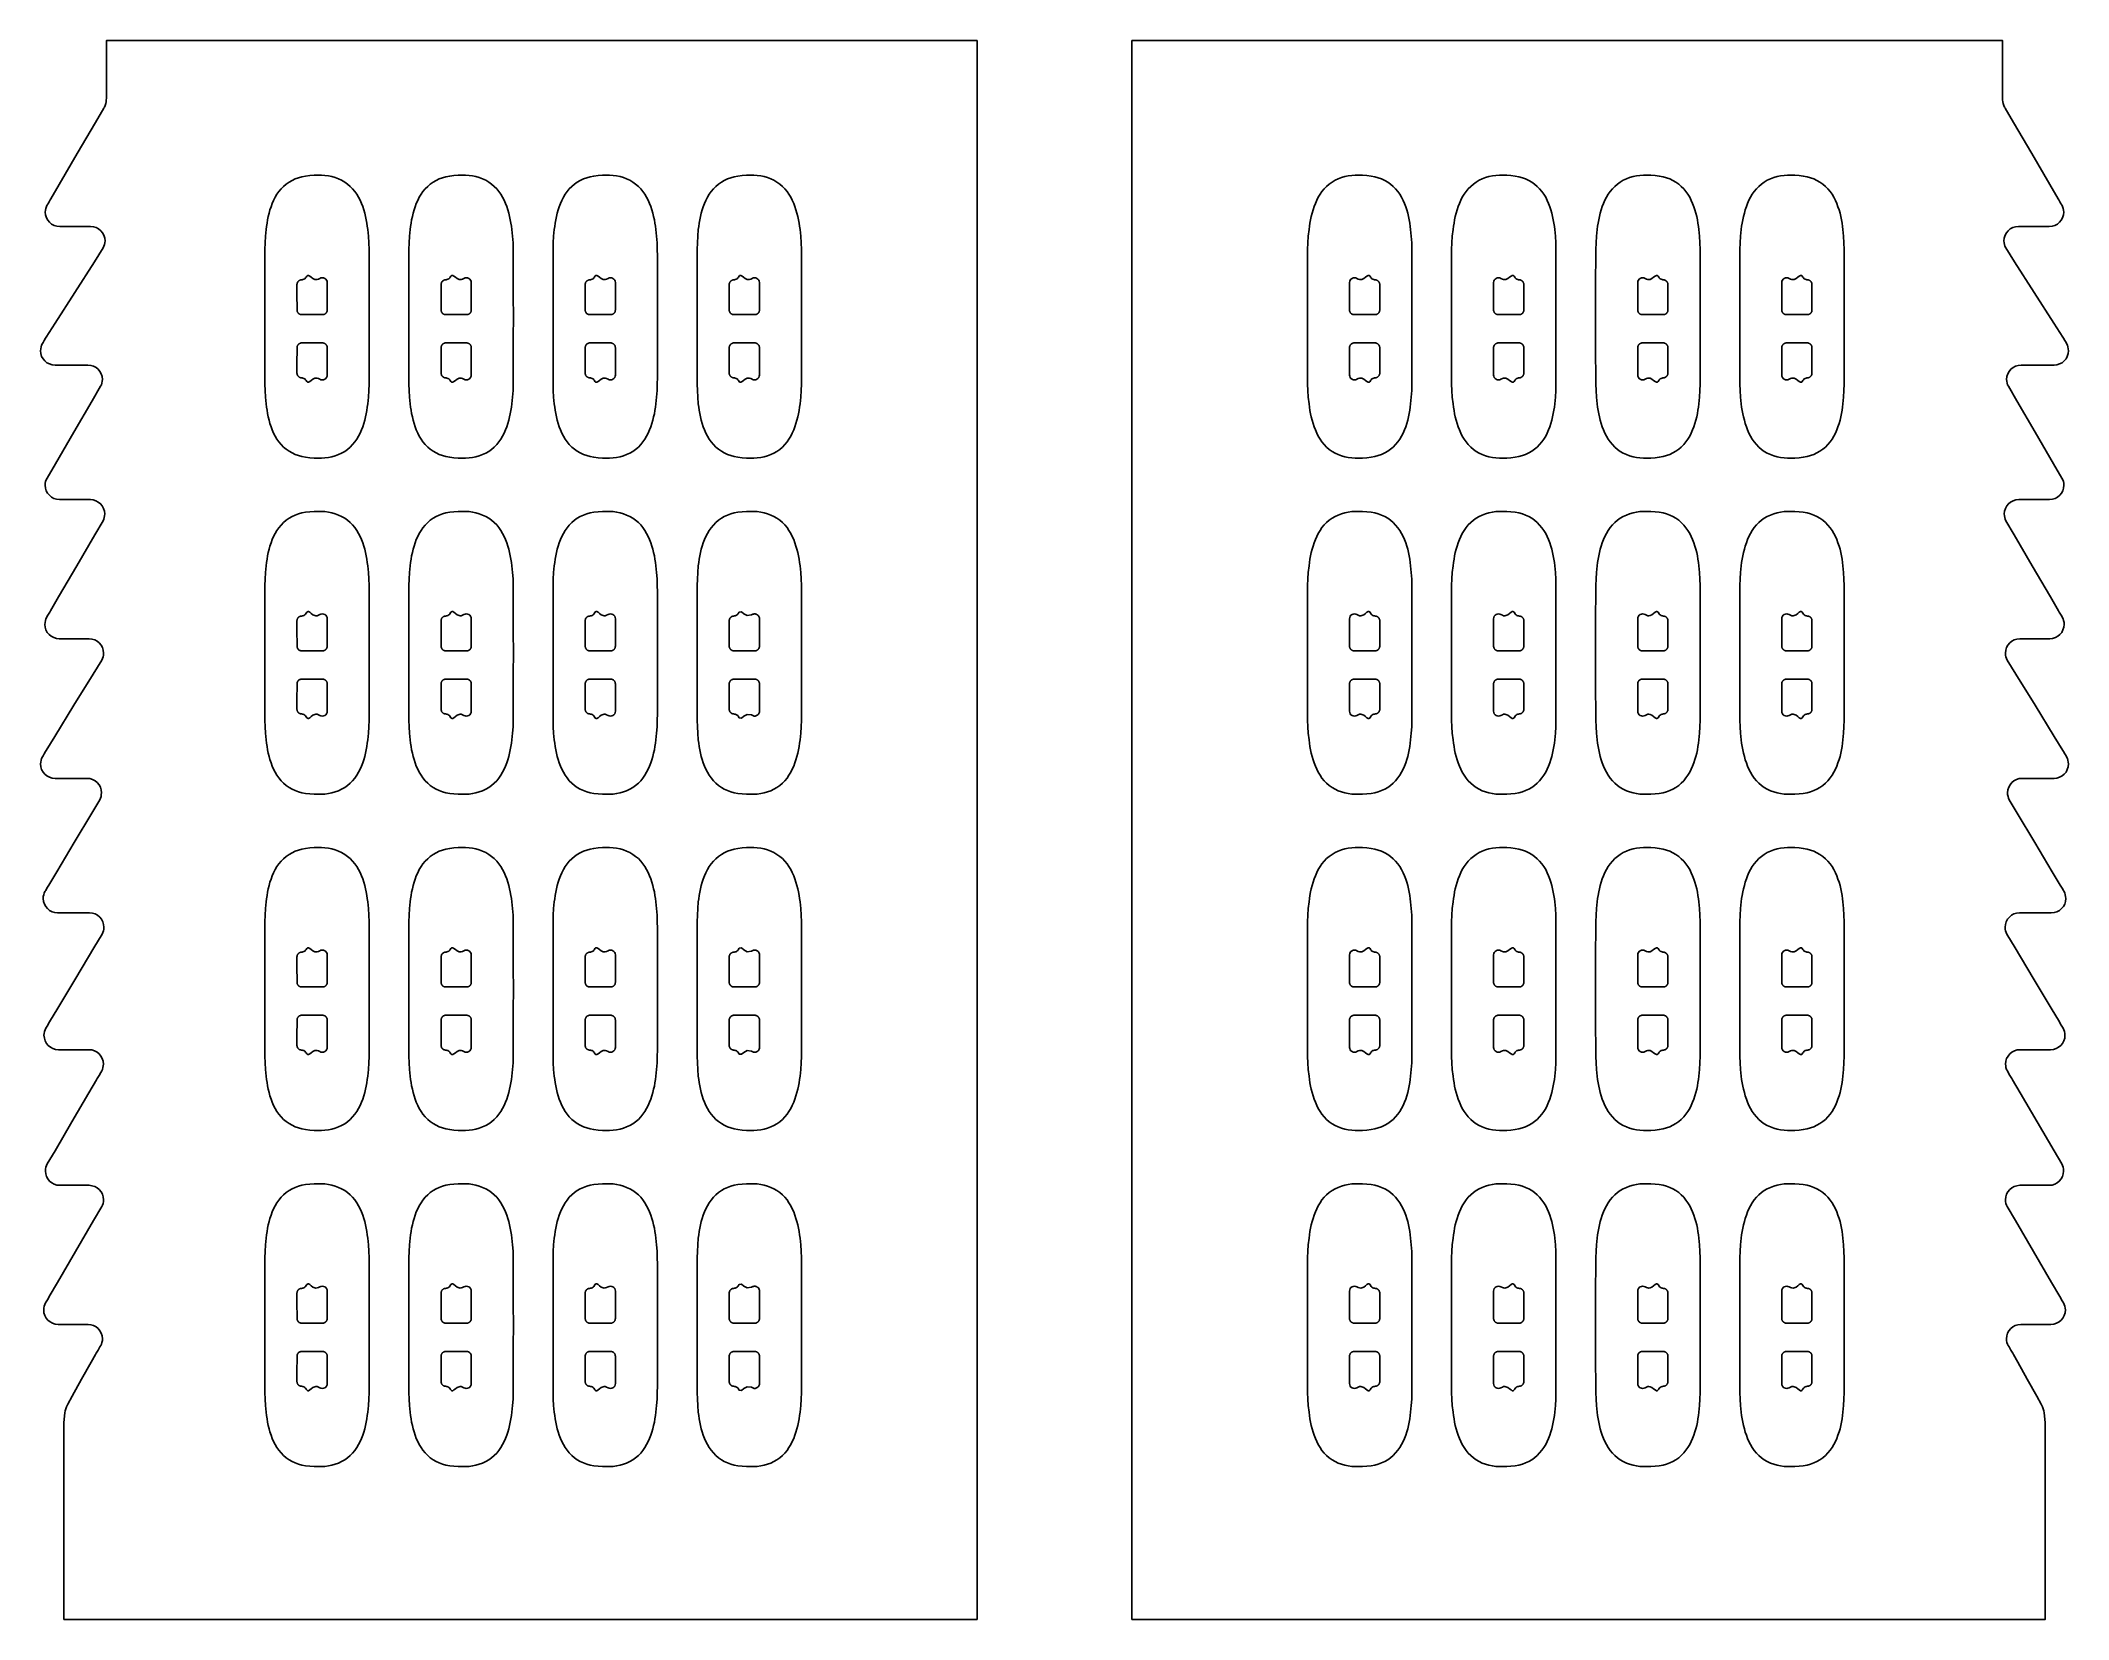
# Model space of a CAD drawing. Header units: millimetres. Extents: x -106 to 105, y 0 to 164.
import ezdxf

# ---------------------------------------------------------------- set-up
doc = ezdxf.new("R2010")
doc.units = ezdxf.units.MM
doc.header["$MEASUREMENT"] = 0
for name, color, linetype in [('Product Cutter 1', 2, 'Continuous'), ('Product Cutter 3', 4, 'Continuous'), ('Trim Cutting 1', 3, 'Continuous')]:
    doc.layers.add(name, color=color, linetype=linetype)

msp = doc.modelspace()

# ---------------------------------------------------------------- linework, layer by layer
at = {"layer": 'Product Cutter 1'}
for points in [[(-71.46, 137.79), (-71.46, 139.85), (-71.46, 141.38), (-71.46, 141.98), (-71.47, 142.65), (-71.49, 143.33), (-71.54, 144.02), (-71.61, 144.7), (-71.66, 145.05), (-71.71, 145.39), (-71.77, 145.74), (-71.85, 146.08), (-71.93, 146.42), (-72.03, 146.76), (-72.14, 147.1), (-72.27, 147.43), (-72.41, 147.76), (-72.58, 148.08), (-72.76, 148.38), (-72.96, 148.68), (-73.19, 148.96), (-73.44, 149.21), (-73.72, 149.45), (-74.01, 149.66), (-74.33, 149.84), (-74.66, 149.99), (-75, 150.12), (-75.35, 150.22), (-75.7, 150.29), (-76.07, 150.34), (-76.43, 150.36), (-76.79, 150.37), (-77.19, 150.36), (-77.64, 150.33), (-78.08, 150.28), (-78.47, 150.2), (-78.82, 150.11), (-79.16, 149.98), (-79.49, 149.83), (-79.8, 149.65), (-80.1, 149.44), (-80.37, 149.2), (-80.63, 148.95), (-80.86, 148.67), (-81.06, 148.38), (-81.25, 148.07), (-81.41, 147.75), (-81.56, 147.43), (-81.68, 147.09), (-81.79, 146.76), (-81.89, 146.42), (-81.97, 146.07), (-82.04, 145.73), (-82.1, 145.39), (-82.15, 145.04), (-82.2, 144.7), (-82.26, 144.01), (-82.3, 143.32), (-82.32, 142.65), (-82.32, 141.97), (-82.32, 141.37), (-82.32, 139.84), (-82.32, 137.8), (-82.32, 135.64), (-82.32, 133.48), (-82.32, 131.43), (-82.32, 129.9), (-82.32, 129.3), (-82.32, 128.63), (-82.3, 127.95), (-82.26, 127.27), (-82.2, 126.58), (-82.15, 126.23), (-82.1, 125.89), (-82.04, 125.55), (-81.97, 125.2), (-81.89, 124.86), (-81.79, 124.52), (-81.68, 124.18), (-81.56, 123.85), (-81.41, 123.52), (-81.25, 123.21), (-81.06, 122.9), (-80.86, 122.61), (-80.63, 122.33), (-80.37, 122.07), (-80.1, 121.84), (-79.8, 121.63), (-79.49, 121.45), (-79.16, 121.3), (-78.82, 121.17), (-78.47, 121.07), (-78.08, 121), (-77.64, 120.95), (-77.19, 120.92), (-76.79, 120.91), (-76.43, 120.91), (-76.07, 120.94), (-75.7, 120.99), (-75.35, 121.06), (-75, 121.16), (-74.66, 121.28), (-74.33, 121.43), (-74.01, 121.61), (-73.72, 121.82), (-73.44, 122.06), (-73.19, 122.32), (-72.96, 122.6), (-72.76, 122.89), (-72.58, 123.2), (-72.41, 123.52), (-72.27, 123.85), (-72.14, 124.18), (-72.03, 124.51), (-71.93, 124.85), (-71.85, 125.2), (-71.77, 125.54), (-71.71, 125.88), (-71.66, 126.23), (-71.61, 126.57), (-71.54, 127.26), (-71.49, 127.94), (-71.47, 128.62), (-71.46, 129.3), (-71.46, 129.9), (-71.46, 131.43), (-71.46, 133.48), (-71.45, 135.64)], [(-56.46, 137.79), (-56.46, 139.85), (-56.46, 141.38), (-56.46, 141.98), (-56.47, 142.65), (-56.49, 143.33), (-56.54, 144.02), (-56.61, 144.7), (-56.66, 145.05), (-56.71, 145.39), (-56.77, 145.74), (-56.85, 146.08), (-56.93, 146.42), (-57.03, 146.76), (-57.14, 147.1), (-57.27, 147.43), (-57.41, 147.76), (-57.58, 148.08), (-57.76, 148.38), (-57.96, 148.68), (-58.19, 148.96), (-58.44, 149.21), (-58.72, 149.45), (-59.01, 149.66), (-59.33, 149.84), (-59.66, 149.99), (-60, 150.12), (-60.35, 150.22), (-60.7, 150.29), (-61.07, 150.34), (-61.43, 150.36), (-61.79, 150.37), (-62.19, 150.36), (-62.64, 150.33), (-63.08, 150.28), (-63.47, 150.2), (-63.82, 150.11), (-64.16, 149.98), (-64.49, 149.83), (-64.8, 149.65), (-65.1, 149.44), (-65.37, 149.2), (-65.63, 148.95), (-65.86, 148.67), (-66.06, 148.38), (-66.25, 148.07), (-66.41, 147.75), (-66.56, 147.43), (-66.68, 147.09), (-66.79, 146.76), (-66.89, 146.42), (-66.97, 146.07), (-67.04, 145.73), (-67.1, 145.39), (-67.15, 145.04), (-67.2, 144.7), (-67.26, 144.01), (-67.3, 143.32), (-67.32, 142.65), (-67.32, 141.97), (-67.32, 141.37), (-67.32, 139.84), (-67.32, 137.8), (-67.32, 135.64), (-67.32, 133.48), (-67.32, 131.43), (-67.32, 129.9), (-67.32, 129.3), (-67.32, 128.63), (-67.3, 127.95), (-67.26, 127.27), (-67.2, 126.58), (-67.15, 126.23), (-67.1, 125.89), (-67.04, 125.55), (-66.97, 125.2), (-66.89, 124.86), (-66.79, 124.52), (-66.68, 124.18), (-66.56, 123.85), (-66.41, 123.52), (-66.25, 123.21), (-66.06, 122.9), (-65.86, 122.61), (-65.63, 122.33), (-65.37, 122.07), (-65.1, 121.84), (-64.8, 121.63), (-64.49, 121.45), (-64.16, 121.3), (-63.82, 121.17), (-63.47, 121.07), (-63.08, 121), (-62.64, 120.95), (-62.19, 120.92), (-61.79, 120.91), (-61.43, 120.91), (-61.07, 120.94), (-60.7, 120.99), (-60.35, 121.06), (-60, 121.16), (-59.66, 121.28), (-59.33, 121.43), (-59.01, 121.61), (-58.72, 121.82), (-58.44, 122.06), (-58.19, 122.32), (-57.96, 122.6), (-57.76, 122.89), (-57.58, 123.2), (-57.41, 123.52), (-57.27, 123.85), (-57.14, 124.18), (-57.03, 124.51), (-56.93, 124.85), (-56.85, 125.2), (-56.77, 125.54), (-56.71, 125.88), (-56.66, 126.23), (-56.61, 126.57), (-56.54, 127.26), (-56.49, 127.94), (-56.47, 128.62), (-56.46, 129.3), (-56.46, 129.9), (-56.46, 131.43), (-56.46, 133.48), (-56.45, 135.64)], [(-41.46, 137.79), (-41.46, 139.85), (-41.46, 141.38), (-41.46, 141.98), (-41.47, 142.65), (-41.49, 143.33), (-41.54, 144.02), (-41.61, 144.7), (-41.66, 145.05), (-41.71, 145.39), (-41.77, 145.74), (-41.85, 146.08), (-41.93, 146.42), (-42.03, 146.76), (-42.14, 147.1), (-42.27, 147.43), (-42.41, 147.76), (-42.58, 148.08), (-42.76, 148.38), (-42.96, 148.68), (-43.19, 148.96), (-43.44, 149.21), (-43.72, 149.45), (-44.01, 149.66), (-44.33, 149.84), (-44.66, 149.99), (-45, 150.12), (-45.35, 150.22), (-45.7, 150.29), (-46.07, 150.34), (-46.43, 150.36), (-46.79, 150.37), (-47.19, 150.36), (-47.64, 150.33), (-48.08, 150.28), (-48.47, 150.2), (-48.82, 150.11), (-49.16, 149.98), (-49.49, 149.83), (-49.8, 149.65), (-50.1, 149.44), (-50.37, 149.2), (-50.63, 148.95), (-50.86, 148.67), (-51.06, 148.38), (-51.25, 148.07), (-51.41, 147.75), (-51.56, 147.43), (-51.68, 147.09), (-51.79, 146.76), (-51.89, 146.42), (-51.97, 146.07), (-52.04, 145.73), (-52.1, 145.39), (-52.15, 145.04), (-52.2, 144.7), (-52.26, 144.01), (-52.3, 143.32), (-52.32, 142.65), (-52.32, 141.97), (-52.32, 141.37), (-52.32, 139.84), (-52.32, 137.8), (-52.32, 135.64), (-52.32, 133.48), (-52.32, 131.43), (-52.32, 129.9), (-52.32, 129.3), (-52.32, 128.63), (-52.3, 127.95), (-52.26, 127.27), (-52.2, 126.58), (-52.15, 126.23), (-52.1, 125.89), (-52.04, 125.55), (-51.97, 125.2), (-51.89, 124.86), (-51.79, 124.52), (-51.68, 124.18), (-51.56, 123.85), (-51.41, 123.52), (-51.25, 123.21), (-51.06, 122.9), (-50.86, 122.61), (-50.63, 122.33), (-50.37, 122.07), (-50.1, 121.84), (-49.8, 121.63), (-49.49, 121.45), (-49.16, 121.3), (-48.82, 121.17), (-48.47, 121.07), (-48.08, 121), (-47.64, 120.95), (-47.19, 120.92), (-46.79, 120.91), (-46.43, 120.91), (-46.07, 120.94), (-45.7, 120.99), (-45.35, 121.06), (-45, 121.16), (-44.66, 121.28), (-44.33, 121.43), (-44.01, 121.61), (-43.72, 121.82), (-43.44, 122.06), (-43.19, 122.32), (-42.96, 122.6), (-42.76, 122.89), (-42.58, 123.2), (-42.41, 123.52), (-42.27, 123.85), (-42.14, 124.18), (-42.03, 124.51), (-41.93, 124.85), (-41.85, 125.2), (-41.77, 125.54), (-41.71, 125.88), (-41.66, 126.23), (-41.61, 126.57), (-41.54, 127.26), (-41.49, 127.94), (-41.47, 128.62), (-41.46, 129.3), (-41.46, 129.9), (-41.46, 131.43), (-41.46, 133.48), (-41.45, 135.64)], [(-26.46, 137.79), (-26.46, 139.85), (-26.46, 141.38), (-26.46, 141.98), (-26.47, 142.65), (-26.49, 143.33), (-26.54, 144.02), (-26.61, 144.7), (-26.66, 145.05), (-26.71, 145.39), (-26.77, 145.74), (-26.85, 146.08), (-26.93, 146.42), (-27.03, 146.76), (-27.14, 147.1), (-27.27, 147.43), (-27.41, 147.76), (-27.58, 148.08), (-27.76, 148.38), (-27.96, 148.68), (-28.19, 148.96), (-28.44, 149.21), (-28.72, 149.45), (-29.01, 149.66), (-29.33, 149.84), (-29.66, 149.99), (-30, 150.12), (-30.35, 150.22), (-30.7, 150.29), (-31.07, 150.34), (-31.43, 150.36), (-31.79, 150.37), (-32.19, 150.36), (-32.64, 150.33), (-33.08, 150.28), (-33.47, 150.2), (-33.82, 150.11), (-34.16, 149.98), (-34.49, 149.83), (-34.8, 149.65), (-35.1, 149.44), (-35.37, 149.2), (-35.63, 148.95), (-35.86, 148.67), (-36.06, 148.38), (-36.25, 148.07), (-36.41, 147.75), (-36.56, 147.43), (-36.68, 147.09), (-36.79, 146.76), (-36.89, 146.42), (-36.97, 146.07), (-37.04, 145.73), (-37.1, 145.39), (-37.15, 145.04), (-37.2, 144.7), (-37.26, 144.01), (-37.3, 143.32), (-37.32, 142.65), (-37.32, 141.97), (-37.32, 141.37), (-37.32, 139.84), (-37.32, 137.8), (-37.32, 135.64), (-37.32, 133.48), (-37.32, 131.43), (-37.32, 129.9), (-37.32, 129.3), (-37.32, 128.63), (-37.3, 127.95), (-37.26, 127.27), (-37.2, 126.58), (-37.15, 126.23), (-37.1, 125.89), (-37.04, 125.55), (-36.97, 125.2), (-36.89, 124.86), (-36.79, 124.52), (-36.68, 124.18), (-36.56, 123.85), (-36.41, 123.52), (-36.25, 123.21), (-36.06, 122.9), (-35.86, 122.61), (-35.63, 122.33), (-35.37, 122.07), (-35.1, 121.84), (-34.8, 121.63), (-34.49, 121.45), (-34.16, 121.3), (-33.82, 121.17), (-33.47, 121.07), (-33.08, 121), (-32.64, 120.95), (-32.19, 120.92), (-31.79, 120.91), (-31.43, 120.91), (-31.07, 120.94), (-30.7, 120.99), (-30.35, 121.06), (-30, 121.16), (-29.66, 121.28), (-29.33, 121.43), (-29.01, 121.61), (-28.72, 121.82), (-28.44, 122.06), (-28.19, 122.32), (-27.96, 122.6), (-27.76, 122.89), (-27.58, 123.2), (-27.41, 123.52), (-27.27, 123.85), (-27.14, 124.18), (-27.03, 124.51), (-26.93, 124.85), (-26.85, 125.2), (-26.77, 125.54), (-26.71, 125.88), (-26.66, 126.23), (-26.61, 126.57), (-26.54, 127.26), (-26.49, 127.94), (-26.47, 128.62), (-26.46, 129.3), (-26.46, 129.9), (-26.46, 131.43), (-26.46, 133.48), (-26.45, 135.64)], [(26.22, 137.79), (26.22, 139.85), (26.23, 141.38), (26.23, 141.98), (26.23, 142.65), (26.26, 143.33), (26.3, 144.02), (26.38, 144.7), (26.42, 145.05), (26.48, 145.39), (26.54, 145.74), (26.61, 146.08), (26.7, 146.42), (26.8, 146.76), (26.91, 147.1), (27.04, 147.43), (27.18, 147.76), (27.34, 148.08), (27.53, 148.38), (27.73, 148.68), (27.96, 148.96), (28.21, 149.21), (28.49, 149.45), (28.78, 149.66), (29.09, 149.84), (29.42, 149.99), (29.76, 150.12), (30.11, 150.22), (30.47, 150.29), (30.83, 150.34), (31.2, 150.36), (31.56, 150.37), (31.96, 150.36), (32.4, 150.33), (32.84, 150.28), (33.24, 150.2), (33.59, 150.11), (33.93, 149.98), (34.26, 149.83), (34.57, 149.65), (34.87, 149.44), (35.14, 149.2), (35.39, 148.95), (35.62, 148.67), (35.83, 148.38), (36.02, 148.07), (36.18, 147.75), (36.32, 147.43), (36.45, 147.09), (36.56, 146.76), (36.66, 146.42), (36.74, 146.07), (36.81, 145.73), (36.87, 145.39), (36.92, 145.04), (36.96, 144.7), (37.03, 144.01), (37.07, 143.32), (37.09, 142.65), (37.09, 141.97), (37.09, 141.37), (37.09, 139.84), (37.09, 137.8), (37.09, 135.64), (37.09, 133.48), (37.09, 131.43), (37.09, 129.9), (37.09, 129.3), (37.09, 128.63), (37.07, 127.95), (37.03, 127.27), (36.96, 126.58), (36.92, 126.23), (36.87, 125.89), (36.81, 125.55), (36.74, 125.2), (36.66, 124.86), (36.56, 124.52), (36.45, 124.18), (36.32, 123.85), (36.18, 123.52), (36.02, 123.21), (35.83, 122.9), (35.62, 122.61), (35.39, 122.33), (35.14, 122.07), (34.87, 121.84), (34.57, 121.63), (34.26, 121.45), (33.93, 121.3), (33.59, 121.17), (33.24, 121.07), (32.84, 121), (32.4, 120.95), (31.96, 120.92), (31.56, 120.91), (31.2, 120.91), (30.83, 120.94), (30.47, 120.99), (30.11, 121.06), (29.76, 121.16), (29.42, 121.28), (29.09, 121.43), (28.78, 121.61), (28.49, 121.82), (28.21, 122.06), (27.96, 122.32), (27.73, 122.6), (27.53, 122.89), (27.34, 123.2), (27.18, 123.52), (27.04, 123.85), (26.91, 124.18), (26.8, 124.51), (26.7, 124.85), (26.61, 125.2), (26.54, 125.54), (26.48, 125.88), (26.42, 126.23), (26.38, 126.57), (26.3, 127.26), (26.26, 127.94), (26.23, 128.62), (26.23, 129.3), (26.23, 129.9), (26.22, 131.43), (26.22, 133.48), (26.22, 135.64)], [(41.22, 137.79), (41.22, 139.85), (41.23, 141.38), (41.23, 141.98), (41.23, 142.65), (41.26, 143.33), (41.3, 144.02), (41.38, 144.7), (41.42, 145.05), (41.48, 145.39), (41.54, 145.74), (41.61, 146.08), (41.7, 146.42), (41.8, 146.76), (41.91, 147.1), (42.04, 147.43), (42.18, 147.76), (42.34, 148.08), (42.53, 148.38), (42.73, 148.68), (42.96, 148.96), (43.21, 149.21), (43.49, 149.45), (43.78, 149.66), (44.09, 149.84), (44.42, 149.99), (44.76, 150.12), (45.11, 150.22), (45.47, 150.29), (45.83, 150.34), (46.2, 150.36), (46.56, 150.37), (46.96, 150.36), (47.4, 150.33), (47.84, 150.28), (48.24, 150.2), (48.59, 150.11), (48.93, 149.98), (49.26, 149.83), (49.57, 149.65), (49.87, 149.44), (50.14, 149.2), (50.39, 148.95), (50.62, 148.67), (50.83, 148.38), (51.02, 148.07), (51.18, 147.75), (51.32, 147.43), (51.45, 147.09), (51.56, 146.76), (51.66, 146.42), (51.74, 146.07), (51.81, 145.73), (51.87, 145.39), (51.92, 145.04), (51.96, 144.7), (52.03, 144.01), (52.07, 143.32), (52.09, 142.65), (52.09, 141.97), (52.09, 141.37), (52.09, 139.84), (52.09, 137.8), (52.09, 135.64), (52.09, 133.48), (52.09, 131.43), (52.09, 129.9), (52.09, 129.3), (52.09, 128.63), (52.07, 127.95), (52.03, 127.27), (51.96, 126.58), (51.92, 126.23), (51.87, 125.89), (51.81, 125.55), (51.74, 125.2), (51.66, 124.86), (51.56, 124.52), (51.45, 124.18), (51.32, 123.85), (51.18, 123.52), (51.02, 123.21), (50.83, 122.9), (50.62, 122.61), (50.39, 122.33), (50.14, 122.07), (49.87, 121.84), (49.57, 121.63), (49.26, 121.45), (48.93, 121.3), (48.59, 121.17), (48.24, 121.07), (47.84, 121), (47.4, 120.95), (46.96, 120.92), (46.56, 120.91), (46.2, 120.91), (45.83, 120.94), (45.47, 120.99), (45.11, 121.06), (44.76, 121.16), (44.42, 121.28), (44.09, 121.43), (43.78, 121.61), (43.49, 121.82), (43.21, 122.06), (42.96, 122.32), (42.73, 122.6), (42.53, 122.89), (42.34, 123.2), (42.18, 123.52), (42.04, 123.85), (41.91, 124.18), (41.8, 124.51), (41.7, 124.85), (41.61, 125.2), (41.54, 125.54), (41.48, 125.88), (41.42, 126.23), (41.38, 126.57), (41.3, 127.26), (41.26, 127.94), (41.23, 128.62), (41.23, 129.3), (41.23, 129.9), (41.22, 131.43), (41.22, 133.48), (41.22, 135.64)], [(56.22, 137.79), (56.22, 139.85), (56.23, 141.38), (56.23, 141.98), (56.23, 142.65), (56.26, 143.33), (56.3, 144.02), (56.38, 144.7), (56.42, 145.05), (56.48, 145.39), (56.54, 145.74), (56.61, 146.08), (56.7, 146.42), (56.8, 146.76), (56.91, 147.1), (57.04, 147.43), (57.18, 147.76), (57.34, 148.08), (57.53, 148.38), (57.73, 148.68), (57.96, 148.96), (58.21, 149.21), (58.49, 149.45), (58.78, 149.66), (59.09, 149.84), (59.42, 149.99), (59.76, 150.12), (60.11, 150.22), (60.47, 150.29), (60.83, 150.34), (61.2, 150.36), (61.56, 150.37), (61.96, 150.36), (62.4, 150.33), (62.84, 150.28), (63.24, 150.2), (63.59, 150.11), (63.93, 149.98), (64.26, 149.83), (64.57, 149.65), (64.87, 149.44), (65.14, 149.2), (65.39, 148.95), (65.62, 148.67), (65.83, 148.38), (66.02, 148.07), (66.18, 147.75), (66.32, 147.43), (66.45, 147.09), (66.56, 146.76), (66.66, 146.42), (66.74, 146.07), (66.81, 145.73), (66.87, 145.39), (66.92, 145.04), (66.96, 144.7), (67.03, 144.01), (67.07, 143.32), (67.09, 142.65), (67.09, 141.97), (67.09, 141.37), (67.09, 139.84), (67.09, 137.8), (67.09, 135.64), (67.09, 133.48), (67.09, 131.43), (67.09, 129.9), (67.09, 129.3), (67.09, 128.63), (67.07, 127.95), (67.03, 127.27), (66.96, 126.58), (66.92, 126.23), (66.87, 125.89), (66.81, 125.55), (66.74, 125.2), (66.66, 124.86), (66.56, 124.52), (66.45, 124.18), (66.32, 123.85), (66.18, 123.52), (66.02, 123.21), (65.83, 122.9), (65.62, 122.61), (65.39, 122.33), (65.14, 122.07), (64.87, 121.84), (64.57, 121.63), (64.26, 121.45), (63.93, 121.3), (63.59, 121.17), (63.24, 121.07), (62.84, 121), (62.4, 120.95), (61.96, 120.92), (61.56, 120.91), (61.2, 120.91), (60.83, 120.94), (60.47, 120.99), (60.11, 121.06), (59.76, 121.16), (59.42, 121.28), (59.09, 121.43), (58.78, 121.61), (58.49, 121.82), (58.21, 122.06), (57.96, 122.32), (57.73, 122.6), (57.53, 122.89), (57.34, 123.2), (57.18, 123.52), (57.04, 123.85), (56.91, 124.18), (56.8, 124.51), (56.7, 124.85), (56.61, 125.2), (56.54, 125.54), (56.48, 125.88), (56.42, 126.23), (56.38, 126.57), (56.3, 127.26), (56.26, 127.94), (56.23, 128.62), (56.23, 129.3), (56.23, 129.9), (56.22, 131.43), (56.22, 133.48), (56.22, 135.64)], [(71.22, 137.79), (71.22, 139.85), (71.23, 141.38), (71.23, 141.98), (71.23, 142.65), (71.26, 143.33), (71.3, 144.02), (71.38, 144.7), (71.42, 145.05), (71.48, 145.39), (71.54, 145.74), (71.61, 146.08), (71.7, 146.42), (71.8, 146.76), (71.91, 147.1), (72.04, 147.43), (72.18, 147.76), (72.34, 148.08), (72.53, 148.38), (72.73, 148.68), (72.96, 148.96), (73.21, 149.21), (73.49, 149.45), (73.78, 149.66), (74.09, 149.84), (74.42, 149.99), (74.76, 150.12), (75.11, 150.22), (75.47, 150.29), (75.83, 150.34), (76.2, 150.36), (76.56, 150.37), (76.96, 150.36), (77.4, 150.33), (77.84, 150.28), (78.24, 150.2), (78.59, 150.11), (78.93, 149.98), (79.26, 149.83), (79.57, 149.65), (79.87, 149.44), (80.14, 149.2), (80.39, 148.95), (80.62, 148.67), (80.83, 148.38), (81.02, 148.07), (81.18, 147.75), (81.32, 147.43), (81.45, 147.09), (81.56, 146.76), (81.66, 146.42), (81.74, 146.07), (81.81, 145.73), (81.87, 145.39), (81.92, 145.04), (81.96, 144.7), (82.03, 144.01), (82.07, 143.32), (82.09, 142.65), (82.09, 141.97), (82.09, 141.37), (82.09, 139.84), (82.09, 137.8), (82.09, 135.64), (82.09, 133.48), (82.09, 131.43), (82.09, 129.9), (82.09, 129.3), (82.09, 128.63), (82.07, 127.95), (82.03, 127.27), (81.96, 126.58), (81.92, 126.23), (81.87, 125.89), (81.81, 125.55), (81.74, 125.2), (81.66, 124.86), (81.56, 124.52), (81.45, 124.18), (81.32, 123.85), (81.18, 123.52), (81.02, 123.21), (80.83, 122.9), (80.62, 122.61), (80.39, 122.33), (80.14, 122.07), (79.87, 121.84), (79.57, 121.63), (79.26, 121.45), (78.93, 121.3), (78.59, 121.17), (78.24, 121.07), (77.84, 121), (77.4, 120.95), (76.96, 120.92), (76.56, 120.91), (76.2, 120.91), (75.83, 120.94), (75.47, 120.99), (75.11, 121.06), (74.76, 121.16), (74.42, 121.28), (74.09, 121.43), (73.78, 121.61), (73.49, 121.82), (73.21, 122.06), (72.96, 122.32), (72.73, 122.6), (72.53, 122.89), (72.34, 123.2), (72.18, 123.52), (72.04, 123.85), (71.91, 124.18), (71.8, 124.51), (71.7, 124.85), (71.61, 125.2), (71.54, 125.54), (71.48, 125.88), (71.42, 126.23), (71.38, 126.57), (71.3, 127.26), (71.26, 127.94), (71.23, 128.62), (71.23, 129.3), (71.23, 129.9), (71.22, 131.43), (71.22, 133.48), (71.22, 135.64)], [(-71.46, 102.79), (-71.46, 104.85), (-71.46, 106.38), (-71.46, 106.98), (-71.47, 107.65), (-71.49, 108.33), (-71.54, 109.02), (-71.61, 109.7), (-71.66, 110.05), (-71.71, 110.39), (-71.77, 110.74), (-71.85, 111.08), (-71.93, 111.42), (-72.03, 111.76), (-72.14, 112.1), (-72.27, 112.43), (-72.41, 112.76), (-72.58, 113.08), (-72.76, 113.38), (-72.96, 113.68), (-73.19, 113.96), (-73.44, 114.21), (-73.72, 114.45), (-74.01, 114.66), (-74.33, 114.84), (-74.66, 114.99), (-75, 115.12), (-75.35, 115.22), (-75.7, 115.29), (-76.07, 115.34), (-76.43, 115.36), (-76.79, 115.37), (-77.19, 115.36), (-77.64, 115.33), (-78.08, 115.28), (-78.47, 115.2), (-78.82, 115.11), (-79.16, 114.98), (-79.49, 114.83), (-79.8, 114.65), (-80.1, 114.44), (-80.37, 114.2), (-80.63, 113.95), (-80.86, 113.67), (-81.06, 113.38), (-81.25, 113.07), (-81.41, 112.75), (-81.56, 112.43), (-81.68, 112.09), (-81.79, 111.76), (-81.89, 111.42), (-81.97, 111.07), (-82.04, 110.73), (-82.1, 110.39), (-82.15, 110.04), (-82.2, 109.7), (-82.26, 109.01), (-82.3, 108.32), (-82.32, 107.65), (-82.32, 106.97), (-82.32, 106.37), (-82.32, 104.84), (-82.32, 102.8), (-82.32, 100.64), (-82.32, 98.48), (-82.32, 96.43), (-82.32, 94.9), (-82.32, 94.3), (-82.32, 93.63), (-82.3, 92.95), (-82.26, 92.27), (-82.2, 91.58), (-82.15, 91.23), (-82.1, 90.89), (-82.04, 90.55), (-81.97, 90.2), (-81.89, 89.86), (-81.79, 89.52), (-81.68, 89.18), (-81.56, 88.85), (-81.41, 88.52), (-81.25, 88.21), (-81.06, 87.9), (-80.86, 87.61), (-80.63, 87.33), (-80.37, 87.07), (-80.1, 86.84), (-79.8, 86.63), (-79.49, 86.45), (-79.16, 86.3), (-78.82, 86.17), (-78.47, 86.07), (-78.08, 86), (-77.64, 85.95), (-77.19, 85.92), (-76.79, 85.91), (-76.43, 85.91), (-76.07, 85.94), (-75.7, 85.99), (-75.35, 86.06), (-75, 86.16), (-74.66, 86.28), (-74.33, 86.43), (-74.01, 86.61), (-73.72, 86.82), (-73.44, 87.06), (-73.19, 87.32), (-72.96, 87.6), (-72.76, 87.89), (-72.58, 88.2), (-72.41, 88.52), (-72.27, 88.85), (-72.14, 89.18), (-72.03, 89.51), (-71.93, 89.85), (-71.85, 90.2), (-71.77, 90.54), (-71.71, 90.88), (-71.66, 91.23), (-71.61, 91.57), (-71.54, 92.26), (-71.49, 92.94), (-71.47, 93.62), (-71.46, 94.3), (-71.46, 94.9), (-71.46, 96.43), (-71.46, 98.48), (-71.45, 100.64)], [(-56.46, 102.79), (-56.46, 104.85), (-56.46, 106.38), (-56.46, 106.98), (-56.47, 107.65), (-56.49, 108.33), (-56.54, 109.02), (-56.61, 109.7), (-56.66, 110.05), (-56.71, 110.39), (-56.77, 110.74), (-56.85, 111.08), (-56.93, 111.42), (-57.03, 111.76), (-57.14, 112.1), (-57.27, 112.43), (-57.41, 112.76), (-57.58, 113.08), (-57.76, 113.38), (-57.96, 113.68), (-58.19, 113.96), (-58.44, 114.21), (-58.72, 114.45), (-59.01, 114.66), (-59.33, 114.84), (-59.66, 114.99), (-60, 115.12), (-60.35, 115.22), (-60.7, 115.29), (-61.07, 115.34), (-61.43, 115.36), (-61.79, 115.37), (-62.19, 115.36), (-62.64, 115.33), (-63.08, 115.28), (-63.47, 115.2), (-63.82, 115.11), (-64.16, 114.98), (-64.49, 114.83), (-64.8, 114.65), (-65.1, 114.44), (-65.37, 114.2), (-65.63, 113.95), (-65.86, 113.67), (-66.06, 113.38), (-66.25, 113.07), (-66.41, 112.75), (-66.56, 112.43), (-66.68, 112.09), (-66.79, 111.76), (-66.89, 111.42), (-66.97, 111.07), (-67.04, 110.73), (-67.1, 110.39), (-67.15, 110.04), (-67.2, 109.7), (-67.26, 109.01), (-67.3, 108.32), (-67.32, 107.65), (-67.32, 106.97), (-67.32, 106.37), (-67.32, 104.84), (-67.32, 102.8), (-67.32, 100.64), (-67.32, 98.48), (-67.32, 96.43), (-67.32, 94.9), (-67.32, 94.3), (-67.32, 93.63), (-67.3, 92.95), (-67.26, 92.27), (-67.2, 91.58), (-67.15, 91.23), (-67.1, 90.89), (-67.04, 90.55), (-66.97, 90.2), (-66.89, 89.86), (-66.79, 89.52), (-66.68, 89.18), (-66.56, 88.85), (-66.41, 88.52), (-66.25, 88.21), (-66.06, 87.9), (-65.86, 87.61), (-65.63, 87.33), (-65.37, 87.07), (-65.1, 86.84), (-64.8, 86.63), (-64.49, 86.45), (-64.16, 86.3), (-63.82, 86.17), (-63.47, 86.07), (-63.08, 86), (-62.64, 85.95), (-62.19, 85.92), (-61.79, 85.91), (-61.43, 85.91), (-61.07, 85.94), (-60.7, 85.99), (-60.35, 86.06), (-60, 86.16), (-59.66, 86.28), (-59.33, 86.43), (-59.01, 86.61), (-58.72, 86.82), (-58.44, 87.06), (-58.19, 87.32), (-57.96, 87.6), (-57.76, 87.89), (-57.58, 88.2), (-57.41, 88.52), (-57.27, 88.85), (-57.14, 89.18), (-57.03, 89.51), (-56.93, 89.85), (-56.85, 90.2), (-56.77, 90.54), (-56.71, 90.88), (-56.66, 91.23), (-56.61, 91.57), (-56.54, 92.26), (-56.49, 92.94), (-56.47, 93.62), (-56.46, 94.3), (-56.46, 94.9), (-56.46, 96.43), (-56.46, 98.48), (-56.45, 100.64)], [(-41.46, 102.79), (-41.46, 104.85), (-41.46, 106.38), (-41.46, 106.98), (-41.47, 107.65), (-41.49, 108.33), (-41.54, 109.02), (-41.61, 109.7), (-41.66, 110.05), (-41.71, 110.39), (-41.77, 110.74), (-41.85, 111.08), (-41.93, 111.42), (-42.03, 111.76), (-42.14, 112.1), (-42.27, 112.43), (-42.41, 112.76), (-42.58, 113.08), (-42.76, 113.38), (-42.96, 113.68), (-43.19, 113.96), (-43.44, 114.21), (-43.72, 114.45), (-44.01, 114.66), (-44.33, 114.84), (-44.66, 114.99), (-45, 115.12), (-45.35, 115.22), (-45.7, 115.29), (-46.07, 115.34), (-46.43, 115.36), (-46.79, 115.37), (-47.19, 115.36), (-47.64, 115.33), (-48.08, 115.28), (-48.47, 115.2), (-48.82, 115.11), (-49.16, 114.98), (-49.49, 114.83), (-49.8, 114.65), (-50.1, 114.44), (-50.37, 114.2), (-50.63, 113.95), (-50.86, 113.67), (-51.06, 113.38), (-51.25, 113.07), (-51.41, 112.75), (-51.56, 112.43), (-51.68, 112.09), (-51.79, 111.76), (-51.89, 111.42), (-51.97, 111.07), (-52.04, 110.73), (-52.1, 110.39), (-52.15, 110.04), (-52.2, 109.7), (-52.26, 109.01), (-52.3, 108.32), (-52.32, 107.65), (-52.32, 106.97), (-52.32, 106.37), (-52.32, 104.84), (-52.32, 102.8), (-52.32, 100.64), (-52.32, 98.48), (-52.32, 96.43), (-52.32, 94.9), (-52.32, 94.3), (-52.32, 93.63), (-52.3, 92.95), (-52.26, 92.27), (-52.2, 91.58), (-52.15, 91.23), (-52.1, 90.89), (-52.04, 90.55), (-51.97, 90.2), (-51.89, 89.86), (-51.79, 89.52), (-51.68, 89.18), (-51.56, 88.85), (-51.41, 88.52), (-51.25, 88.21), (-51.06, 87.9), (-50.86, 87.61), (-50.63, 87.33), (-50.37, 87.07), (-50.1, 86.84), (-49.8, 86.63), (-49.49, 86.45), (-49.16, 86.3), (-48.82, 86.17), (-48.47, 86.07), (-48.08, 86), (-47.64, 85.95), (-47.19, 85.92), (-46.79, 85.91), (-46.43, 85.91), (-46.07, 85.94), (-45.7, 85.99), (-45.35, 86.06), (-45, 86.16), (-44.66, 86.28), (-44.33, 86.43), (-44.01, 86.61), (-43.72, 86.82), (-43.44, 87.06), (-43.19, 87.32), (-42.96, 87.6), (-42.76, 87.89), (-42.58, 88.2), (-42.41, 88.52), (-42.27, 88.85), (-42.14, 89.18), (-42.03, 89.51), (-41.93, 89.85), (-41.85, 90.2), (-41.77, 90.54), (-41.71, 90.88), (-41.66, 91.23), (-41.61, 91.57), (-41.54, 92.26), (-41.49, 92.94), (-41.47, 93.62), (-41.46, 94.3), (-41.46, 94.9), (-41.46, 96.43), (-41.46, 98.48), (-41.45, 100.64)], [(-26.46, 102.79), (-26.46, 104.85), (-26.46, 106.38), (-26.46, 106.98), (-26.47, 107.65), (-26.49, 108.33), (-26.54, 109.02), (-26.61, 109.7), (-26.66, 110.05), (-26.71, 110.39), (-26.77, 110.74), (-26.85, 111.08), (-26.93, 111.42), (-27.03, 111.76), (-27.14, 112.1), (-27.27, 112.43), (-27.41, 112.76), (-27.58, 113.08), (-27.76, 113.38), (-27.96, 113.68), (-28.19, 113.96), (-28.44, 114.21), (-28.72, 114.45), (-29.01, 114.66), (-29.33, 114.84), (-29.66, 114.99), (-30, 115.12), (-30.35, 115.22), (-30.7, 115.29), (-31.07, 115.34), (-31.43, 115.36), (-31.79, 115.37), (-32.19, 115.36), (-32.64, 115.33), (-33.08, 115.28), (-33.47, 115.2), (-33.82, 115.11), (-34.16, 114.98), (-34.49, 114.83), (-34.8, 114.65), (-35.1, 114.44), (-35.37, 114.2), (-35.63, 113.95), (-35.86, 113.67), (-36.06, 113.38), (-36.25, 113.07), (-36.41, 112.75), (-36.56, 112.43), (-36.68, 112.09), (-36.79, 111.76), (-36.89, 111.42), (-36.97, 111.07), (-37.04, 110.73), (-37.1, 110.39), (-37.15, 110.04), (-37.2, 109.7), (-37.26, 109.01), (-37.3, 108.32), (-37.32, 107.65), (-37.32, 106.97), (-37.32, 106.37), (-37.32, 104.84), (-37.32, 102.8), (-37.32, 100.64), (-37.32, 98.48), (-37.32, 96.43), (-37.32, 94.9), (-37.32, 94.3), (-37.32, 93.63), (-37.3, 92.95), (-37.26, 92.27), (-37.2, 91.58), (-37.15, 91.23), (-37.1, 90.89), (-37.04, 90.55), (-36.97, 90.2), (-36.89, 89.86), (-36.79, 89.52), (-36.68, 89.18), (-36.56, 88.85), (-36.41, 88.52), (-36.25, 88.21), (-36.06, 87.9), (-35.86, 87.61), (-35.63, 87.33), (-35.37, 87.07), (-35.1, 86.84), (-34.8, 86.63), (-34.49, 86.45), (-34.16, 86.3), (-33.82, 86.17), (-33.47, 86.07), (-33.08, 86), (-32.64, 85.95), (-32.19, 85.92), (-31.79, 85.91), (-31.43, 85.91), (-31.07, 85.94), (-30.7, 85.99), (-30.35, 86.06), (-30, 86.16), (-29.66, 86.28), (-29.33, 86.43), (-29.01, 86.61), (-28.72, 86.82), (-28.44, 87.06), (-28.19, 87.32), (-27.96, 87.6), (-27.76, 87.89), (-27.58, 88.2), (-27.41, 88.52), (-27.27, 88.85), (-27.14, 89.18), (-27.03, 89.51), (-26.93, 89.85), (-26.85, 90.2), (-26.77, 90.54), (-26.71, 90.88), (-26.66, 91.23), (-26.61, 91.57), (-26.54, 92.26), (-26.49, 92.94), (-26.47, 93.62), (-26.46, 94.3), (-26.46, 94.9), (-26.46, 96.43), (-26.46, 98.48), (-26.45, 100.64)], [(26.22, 102.79), (26.22, 104.85), (26.23, 106.38), (26.23, 106.98), (26.23, 107.65), (26.26, 108.33), (26.3, 109.02), (26.38, 109.7), (26.42, 110.05), (26.48, 110.39), (26.54, 110.74), (26.61, 111.08), (26.7, 111.42), (26.8, 111.76), (26.91, 112.1), (27.04, 112.43), (27.18, 112.76), (27.34, 113.08), (27.53, 113.38), (27.73, 113.68), (27.96, 113.96), (28.21, 114.21), (28.49, 114.45), (28.78, 114.66), (29.09, 114.84), (29.42, 114.99), (29.76, 115.12), (30.11, 115.22), (30.47, 115.29), (30.83, 115.34), (31.2, 115.36), (31.56, 115.37), (31.96, 115.36), (32.4, 115.33), (32.84, 115.28), (33.24, 115.2), (33.59, 115.11), (33.93, 114.98), (34.26, 114.83), (34.57, 114.65), (34.87, 114.44), (35.14, 114.2), (35.39, 113.95), (35.62, 113.67), (35.83, 113.38), (36.02, 113.07), (36.18, 112.75), (36.32, 112.43), (36.45, 112.09), (36.56, 111.76), (36.66, 111.42), (36.74, 111.07), (36.81, 110.73), (36.87, 110.39), (36.92, 110.04), (36.96, 109.7), (37.03, 109.01), (37.07, 108.32), (37.09, 107.65), (37.09, 106.97), (37.09, 106.37), (37.09, 104.84), (37.09, 102.8), (37.09, 100.64), (37.09, 98.48), (37.09, 96.43), (37.09, 94.9), (37.09, 94.3), (37.09, 93.63), (37.07, 92.95), (37.03, 92.27), (36.96, 91.58), (36.92, 91.23), (36.87, 90.89), (36.81, 90.55), (36.74, 90.2), (36.66, 89.86), (36.56, 89.52), (36.45, 89.18), (36.32, 88.85), (36.18, 88.52), (36.02, 88.21), (35.83, 87.9), (35.62, 87.61), (35.39, 87.33), (35.14, 87.07), (34.87, 86.84), (34.57, 86.63), (34.26, 86.45), (33.93, 86.3), (33.59, 86.17), (33.24, 86.07), (32.84, 86), (32.4, 85.95), (31.96, 85.92), (31.56, 85.91), (31.2, 85.91), (30.83, 85.94), (30.47, 85.99), (30.11, 86.06), (29.76, 86.16), (29.42, 86.28), (29.09, 86.43), (28.78, 86.61), (28.49, 86.82), (28.21, 87.06), (27.96, 87.32), (27.73, 87.6), (27.53, 87.89), (27.34, 88.2), (27.18, 88.52), (27.04, 88.85), (26.91, 89.18), (26.8, 89.51), (26.7, 89.85), (26.61, 90.2), (26.54, 90.54), (26.48, 90.88), (26.42, 91.23), (26.38, 91.57), (26.3, 92.26), (26.26, 92.94), (26.23, 93.62), (26.23, 94.3), (26.23, 94.9), (26.22, 96.43), (26.22, 98.48), (26.22, 100.64)], [(41.22, 102.79), (41.22, 104.85), (41.23, 106.38), (41.23, 106.98), (41.23, 107.65), (41.26, 108.33), (41.3, 109.02), (41.38, 109.7), (41.42, 110.05), (41.48, 110.39), (41.54, 110.74), (41.61, 111.08), (41.7, 111.42), (41.8, 111.76), (41.91, 112.1), (42.04, 112.43), (42.18, 112.76), (42.34, 113.08), (42.53, 113.38), (42.73, 113.68), (42.96, 113.96), (43.21, 114.21), (43.49, 114.45), (43.78, 114.66), (44.09, 114.84), (44.42, 114.99), (44.76, 115.12), (45.11, 115.22), (45.47, 115.29), (45.83, 115.34), (46.2, 115.36), (46.56, 115.37), (46.96, 115.36), (47.4, 115.33), (47.84, 115.28), (48.24, 115.2), (48.59, 115.11), (48.93, 114.98), (49.26, 114.83), (49.57, 114.65), (49.87, 114.44), (50.14, 114.2), (50.39, 113.95), (50.62, 113.67), (50.83, 113.38), (51.02, 113.07), (51.18, 112.75), (51.32, 112.43), (51.45, 112.09), (51.56, 111.76), (51.66, 111.42), (51.74, 111.07), (51.81, 110.73), (51.87, 110.39), (51.92, 110.04), (51.96, 109.7), (52.03, 109.01), (52.07, 108.32), (52.09, 107.65), (52.09, 106.97), (52.09, 106.37), (52.09, 104.84), (52.09, 102.8), (52.09, 100.64), (52.09, 98.48), (52.09, 96.43), (52.09, 94.9), (52.09, 94.3), (52.09, 93.63), (52.07, 92.95), (52.03, 92.27), (51.96, 91.58), (51.92, 91.23), (51.87, 90.89), (51.81, 90.55), (51.74, 90.2), (51.66, 89.86), (51.56, 89.52), (51.45, 89.18), (51.32, 88.85), (51.18, 88.52), (51.02, 88.21), (50.83, 87.9), (50.62, 87.61), (50.39, 87.33), (50.14, 87.07), (49.87, 86.84), (49.57, 86.63), (49.26, 86.45), (48.93, 86.3), (48.59, 86.17), (48.24, 86.07), (47.84, 86), (47.4, 85.95), (46.96, 85.92), (46.56, 85.91), (46.2, 85.91), (45.83, 85.94), (45.47, 85.99), (45.11, 86.06), (44.76, 86.16), (44.42, 86.28), (44.09, 86.43), (43.78, 86.61), (43.49, 86.82), (43.21, 87.06), (42.96, 87.32), (42.73, 87.6), (42.53, 87.89), (42.34, 88.2), (42.18, 88.52), (42.04, 88.85), (41.91, 89.18), (41.8, 89.51), (41.7, 89.85), (41.61, 90.2), (41.54, 90.54), (41.48, 90.88), (41.42, 91.23), (41.38, 91.57), (41.3, 92.26), (41.26, 92.94), (41.23, 93.62), (41.23, 94.3), (41.23, 94.9), (41.22, 96.43), (41.22, 98.48), (41.22, 100.64)], [(56.22, 102.79), (56.22, 104.85), (56.23, 106.38), (56.23, 106.98), (56.23, 107.65), (56.26, 108.33), (56.3, 109.02), (56.38, 109.7), (56.42, 110.05), (56.48, 110.39), (56.54, 110.74), (56.61, 111.08), (56.7, 111.42), (56.8, 111.76), (56.91, 112.1), (57.04, 112.43), (57.18, 112.76), (57.34, 113.08), (57.53, 113.38), (57.73, 113.68), (57.96, 113.96), (58.21, 114.21), (58.49, 114.45), (58.78, 114.66), (59.09, 114.84), (59.42, 114.99), (59.76, 115.12), (60.11, 115.22), (60.47, 115.29), (60.83, 115.34), (61.2, 115.36), (61.56, 115.37), (61.96, 115.36), (62.4, 115.33), (62.84, 115.28), (63.24, 115.2), (63.59, 115.11), (63.93, 114.98), (64.26, 114.83), (64.57, 114.65), (64.87, 114.44), (65.14, 114.2), (65.39, 113.95), (65.62, 113.67), (65.83, 113.38), (66.02, 113.07), (66.18, 112.75), (66.32, 112.43), (66.45, 112.09), (66.56, 111.76), (66.66, 111.42), (66.74, 111.07), (66.81, 110.73), (66.87, 110.39), (66.92, 110.04), (66.96, 109.7), (67.03, 109.01), (67.07, 108.32), (67.09, 107.65), (67.09, 106.97), (67.09, 106.37), (67.09, 104.84), (67.09, 102.8), (67.09, 100.64), (67.09, 98.48), (67.09, 96.43), (67.09, 94.9), (67.09, 94.3), (67.09, 93.63), (67.07, 92.95), (67.03, 92.27), (66.96, 91.58), (66.92, 91.23), (66.87, 90.89), (66.81, 90.55), (66.74, 90.2), (66.66, 89.86), (66.56, 89.52), (66.45, 89.18), (66.32, 88.85), (66.18, 88.52), (66.02, 88.21), (65.83, 87.9), (65.62, 87.61), (65.39, 87.33), (65.14, 87.07), (64.87, 86.84), (64.57, 86.63), (64.26, 86.45), (63.93, 86.3), (63.59, 86.17), (63.24, 86.07), (62.84, 86), (62.4, 85.95), (61.96, 85.92), (61.56, 85.91), (61.2, 85.91), (60.83, 85.94), (60.47, 85.99), (60.11, 86.06), (59.76, 86.16), (59.42, 86.28), (59.09, 86.43), (58.78, 86.61), (58.49, 86.82), (58.21, 87.06), (57.96, 87.32), (57.73, 87.6), (57.53, 87.89), (57.34, 88.2), (57.18, 88.52), (57.04, 88.85), (56.91, 89.18), (56.8, 89.51), (56.7, 89.85), (56.61, 90.2), (56.54, 90.54), (56.48, 90.88), (56.42, 91.23), (56.38, 91.57), (56.3, 92.26), (56.26, 92.94), (56.23, 93.62), (56.23, 94.3), (56.23, 94.9), (56.22, 96.43), (56.22, 98.48), (56.22, 100.64)], [(71.22, 102.79), (71.22, 104.85), (71.23, 106.38), (71.23, 106.98), (71.23, 107.65), (71.26, 108.33), (71.3, 109.02), (71.38, 109.7), (71.42, 110.05), (71.48, 110.39), (71.54, 110.74), (71.61, 111.08), (71.7, 111.42), (71.8, 111.76), (71.91, 112.1), (72.04, 112.43), (72.18, 112.76), (72.34, 113.08), (72.53, 113.38), (72.73, 113.68), (72.96, 113.96), (73.21, 114.21), (73.49, 114.45), (73.78, 114.66), (74.09, 114.84), (74.42, 114.99), (74.76, 115.12), (75.11, 115.22), (75.47, 115.29), (75.83, 115.34), (76.2, 115.36), (76.56, 115.37), (76.96, 115.36), (77.4, 115.33), (77.84, 115.28), (78.24, 115.2), (78.59, 115.11), (78.93, 114.98), (79.26, 114.83), (79.57, 114.65), (79.87, 114.44), (80.14, 114.2), (80.39, 113.95), (80.62, 113.67), (80.83, 113.38), (81.02, 113.07), (81.18, 112.75), (81.32, 112.43), (81.45, 112.09), (81.56, 111.76), (81.66, 111.42), (81.74, 111.07), (81.81, 110.73), (81.87, 110.39), (81.92, 110.04), (81.96, 109.7), (82.03, 109.01), (82.07, 108.32), (82.09, 107.65), (82.09, 106.97), (82.09, 106.37), (82.09, 104.84), (82.09, 102.8), (82.09, 100.64), (82.09, 98.48), (82.09, 96.43), (82.09, 94.9), (82.09, 94.3), (82.09, 93.63), (82.07, 92.95), (82.03, 92.27), (81.96, 91.58), (81.92, 91.23), (81.87, 90.89), (81.81, 90.55), (81.74, 90.2), (81.66, 89.86), (81.56, 89.52), (81.45, 89.18), (81.32, 88.85), (81.18, 88.52), (81.02, 88.21), (80.83, 87.9), (80.62, 87.61), (80.39, 87.33), (80.14, 87.07), (79.87, 86.84), (79.57, 86.63), (79.26, 86.45), (78.93, 86.3), (78.59, 86.17), (78.24, 86.07), (77.84, 86), (77.4, 85.95), (76.96, 85.92), (76.56, 85.91), (76.2, 85.91), (75.83, 85.94), (75.47, 85.99), (75.11, 86.06), (74.76, 86.16), (74.42, 86.28), (74.09, 86.43), (73.78, 86.61), (73.49, 86.82), (73.21, 87.06), (72.96, 87.32), (72.73, 87.6), (72.53, 87.89), (72.34, 88.2), (72.18, 88.52), (72.04, 88.85), (71.91, 89.18), (71.8, 89.51), (71.7, 89.85), (71.61, 90.2), (71.54, 90.54), (71.48, 90.88), (71.42, 91.23), (71.38, 91.57), (71.3, 92.26), (71.26, 92.94), (71.23, 93.62), (71.23, 94.3), (71.23, 94.9), (71.22, 96.43), (71.22, 98.48), (71.22, 100.64)], [(-71.46, 67.79), (-71.46, 69.85), (-71.46, 71.38), (-71.46, 71.98), (-71.47, 72.65), (-71.49, 73.33), (-71.54, 74.02), (-71.61, 74.7), (-71.66, 75.05), (-71.71, 75.39), (-71.77, 75.74), (-71.85, 76.08), (-71.93, 76.42), (-72.03, 76.76), (-72.14, 77.1), (-72.27, 77.43), (-72.41, 77.76), (-72.58, 78.08), (-72.76, 78.38), (-72.96, 78.68), (-73.19, 78.96), (-73.44, 79.21), (-73.72, 79.45), (-74.01, 79.66), (-74.33, 79.84), (-74.66, 79.99), (-75, 80.12), (-75.35, 80.22), (-75.7, 80.29), (-76.07, 80.34), (-76.43, 80.36), (-76.79, 80.37), (-77.19, 80.36), (-77.64, 80.33), (-78.08, 80.28), (-78.47, 80.2), (-78.82, 80.11), (-79.16, 79.98), (-79.49, 79.83), (-79.8, 79.65), (-80.1, 79.44), (-80.37, 79.2), (-80.63, 78.95), (-80.86, 78.67), (-81.06, 78.38), (-81.25, 78.07), (-81.41, 77.75), (-81.56, 77.43), (-81.68, 77.09), (-81.79, 76.76), (-81.89, 76.42), (-81.97, 76.07), (-82.04, 75.73), (-82.1, 75.39), (-82.15, 75.04), (-82.2, 74.7), (-82.26, 74.01), (-82.3, 73.32), (-82.32, 72.65), (-82.32, 71.97), (-82.32, 71.37), (-82.32, 69.84), (-82.32, 67.8), (-82.32, 65.64), (-82.32, 63.48), (-82.32, 61.43), (-82.32, 59.9), (-82.32, 59.3), (-82.32, 58.63), (-82.3, 57.95), (-82.26, 57.27), (-82.2, 56.58), (-82.15, 56.23), (-82.1, 55.89), (-82.04, 55.55), (-81.97, 55.2), (-81.89, 54.86), (-81.79, 54.52), (-81.68, 54.18), (-81.56, 53.85), (-81.41, 53.52), (-81.25, 53.21), (-81.06, 52.9), (-80.86, 52.61), (-80.63, 52.33), (-80.37, 52.07), (-80.1, 51.84), (-79.8, 51.63), (-79.49, 51.45), (-79.16, 51.3), (-78.82, 51.17), (-78.47, 51.07), (-78.08, 51), (-77.64, 50.95), (-77.19, 50.92), (-76.79, 50.91), (-76.43, 50.91), (-76.07, 50.94), (-75.7, 50.99), (-75.35, 51.06), (-75, 51.16), (-74.66, 51.28), (-74.33, 51.43), (-74.01, 51.61), (-73.72, 51.82), (-73.44, 52.06), (-73.19, 52.32), (-72.96, 52.6), (-72.76, 52.89), (-72.58, 53.2), (-72.41, 53.52), (-72.27, 53.85), (-72.14, 54.18), (-72.03, 54.51), (-71.93, 54.85), (-71.85, 55.2), (-71.77, 55.54), (-71.71, 55.88), (-71.66, 56.23), (-71.61, 56.57), (-71.54, 57.26), (-71.49, 57.94), (-71.47, 58.62), (-71.46, 59.3), (-71.46, 59.9), (-71.46, 61.43), (-71.46, 63.48), (-71.45, 65.64)], [(-56.46, 67.79), (-56.46, 69.85), (-56.46, 71.38), (-56.46, 71.98), (-56.47, 72.65), (-56.49, 73.33), (-56.54, 74.02), (-56.61, 74.7), (-56.66, 75.05), (-56.71, 75.39), (-56.77, 75.74), (-56.85, 76.08), (-56.93, 76.42), (-57.03, 76.76), (-57.14, 77.1), (-57.27, 77.43), (-57.41, 77.76), (-57.58, 78.08), (-57.76, 78.38), (-57.96, 78.68), (-58.19, 78.96), (-58.44, 79.21), (-58.72, 79.45), (-59.01, 79.66), (-59.33, 79.84), (-59.66, 79.99), (-60, 80.12), (-60.35, 80.22), (-60.7, 80.29), (-61.07, 80.34), (-61.43, 80.36), (-61.79, 80.37), (-62.19, 80.36), (-62.64, 80.33), (-63.08, 80.28), (-63.47, 80.2), (-63.82, 80.11), (-64.16, 79.98), (-64.49, 79.83), (-64.8, 79.65), (-65.1, 79.44), (-65.37, 79.2), (-65.63, 78.95), (-65.86, 78.67), (-66.06, 78.38), (-66.25, 78.07), (-66.41, 77.75), (-66.56, 77.43), (-66.68, 77.09), (-66.79, 76.76), (-66.89, 76.42), (-66.97, 76.07), (-67.04, 75.73), (-67.1, 75.39), (-67.15, 75.04), (-67.2, 74.7), (-67.26, 74.01), (-67.3, 73.32), (-67.32, 72.65), (-67.32, 71.97), (-67.32, 71.37), (-67.32, 69.84), (-67.32, 67.8), (-67.32, 65.64), (-67.32, 63.48), (-67.32, 61.43), (-67.32, 59.9), (-67.32, 59.3), (-67.32, 58.63), (-67.3, 57.95), (-67.26, 57.27), (-67.2, 56.58), (-67.15, 56.23), (-67.1, 55.89), (-67.04, 55.55), (-66.97, 55.2), (-66.89, 54.86), (-66.79, 54.52), (-66.68, 54.18), (-66.56, 53.85), (-66.41, 53.52), (-66.25, 53.21), (-66.06, 52.9), (-65.86, 52.61), (-65.63, 52.33), (-65.37, 52.07), (-65.1, 51.84), (-64.8, 51.63), (-64.49, 51.45), (-64.16, 51.3), (-63.82, 51.17), (-63.47, 51.07), (-63.08, 51), (-62.64, 50.95), (-62.19, 50.92), (-61.79, 50.91), (-61.43, 50.91), (-61.07, 50.94), (-60.7, 50.99), (-60.35, 51.06), (-60, 51.16), (-59.66, 51.28), (-59.33, 51.43), (-59.01, 51.61), (-58.72, 51.82), (-58.44, 52.06), (-58.19, 52.32), (-57.96, 52.6), (-57.76, 52.89), (-57.58, 53.2), (-57.41, 53.52), (-57.27, 53.85), (-57.14, 54.18), (-57.03, 54.51), (-56.93, 54.85), (-56.85, 55.2), (-56.77, 55.54), (-56.71, 55.88), (-56.66, 56.23), (-56.61, 56.57), (-56.54, 57.26), (-56.49, 57.94), (-56.47, 58.62), (-56.46, 59.3), (-56.46, 59.9), (-56.46, 61.43), (-56.46, 63.48), (-56.45, 65.64)], [(-41.46, 67.79), (-41.46, 69.85), (-41.46, 71.38), (-41.46, 71.98), (-41.47, 72.65), (-41.49, 73.33), (-41.54, 74.02), (-41.61, 74.7), (-41.66, 75.05), (-41.71, 75.39), (-41.77, 75.74), (-41.85, 76.08), (-41.93, 76.42), (-42.03, 76.76), (-42.14, 77.1), (-42.27, 77.43), (-42.41, 77.76), (-42.58, 78.08), (-42.76, 78.38), (-42.96, 78.68), (-43.19, 78.96), (-43.44, 79.21), (-43.72, 79.45), (-44.01, 79.66), (-44.33, 79.84), (-44.66, 79.99), (-45, 80.12), (-45.35, 80.22), (-45.7, 80.29), (-46.07, 80.34), (-46.43, 80.36), (-46.79, 80.37), (-47.19, 80.36), (-47.64, 80.33), (-48.08, 80.28), (-48.47, 80.2), (-48.82, 80.11), (-49.16, 79.98), (-49.49, 79.83), (-49.8, 79.65), (-50.1, 79.44), (-50.37, 79.2), (-50.63, 78.95), (-50.86, 78.67), (-51.06, 78.38), (-51.25, 78.07), (-51.41, 77.75), (-51.56, 77.43), (-51.68, 77.09), (-51.79, 76.76), (-51.89, 76.42), (-51.97, 76.07), (-52.04, 75.73), (-52.1, 75.39), (-52.15, 75.04), (-52.2, 74.7), (-52.26, 74.01), (-52.3, 73.32), (-52.32, 72.65), (-52.32, 71.97), (-52.32, 71.37), (-52.32, 69.84), (-52.32, 67.8), (-52.32, 65.64), (-52.32, 63.48), (-52.32, 61.43), (-52.32, 59.9), (-52.32, 59.3), (-52.32, 58.63), (-52.3, 57.95), (-52.26, 57.27), (-52.2, 56.58), (-52.15, 56.23), (-52.1, 55.89), (-52.04, 55.55), (-51.97, 55.2), (-51.89, 54.86), (-51.79, 54.52), (-51.68, 54.18), (-51.56, 53.85), (-51.41, 53.52), (-51.25, 53.21), (-51.06, 52.9), (-50.86, 52.61), (-50.63, 52.33), (-50.37, 52.07), (-50.1, 51.84), (-49.8, 51.63), (-49.49, 51.45), (-49.16, 51.3), (-48.82, 51.17), (-48.47, 51.07), (-48.08, 51), (-47.64, 50.95), (-47.19, 50.92), (-46.79, 50.91), (-46.43, 50.91), (-46.07, 50.94), (-45.7, 50.99), (-45.35, 51.06), (-45, 51.16), (-44.66, 51.28), (-44.33, 51.43), (-44.01, 51.61), (-43.72, 51.82), (-43.44, 52.06), (-43.19, 52.32), (-42.96, 52.6), (-42.76, 52.89), (-42.58, 53.2), (-42.41, 53.52), (-42.27, 53.85), (-42.14, 54.18), (-42.03, 54.51), (-41.93, 54.85), (-41.85, 55.2), (-41.77, 55.54), (-41.71, 55.88), (-41.66, 56.23), (-41.61, 56.57), (-41.54, 57.26), (-41.49, 57.94), (-41.47, 58.62), (-41.46, 59.3), (-41.46, 59.9), (-41.46, 61.43), (-41.46, 63.48), (-41.45, 65.64)], [(-26.46, 67.79), (-26.46, 69.85), (-26.46, 71.38), (-26.46, 71.98), (-26.47, 72.65), (-26.49, 73.33), (-26.54, 74.02), (-26.61, 74.7), (-26.66, 75.05), (-26.71, 75.39), (-26.77, 75.74), (-26.85, 76.08), (-26.93, 76.42), (-27.03, 76.76), (-27.14, 77.1), (-27.27, 77.43), (-27.41, 77.76), (-27.58, 78.08), (-27.76, 78.38), (-27.96, 78.68), (-28.19, 78.96), (-28.44, 79.21), (-28.72, 79.45), (-29.01, 79.66), (-29.33, 79.84), (-29.66, 79.99), (-30, 80.12), (-30.35, 80.22), (-30.7, 80.29), (-31.07, 80.34), (-31.43, 80.36), (-31.79, 80.37), (-32.19, 80.36), (-32.64, 80.33), (-33.08, 80.28), (-33.47, 80.2), (-33.82, 80.11), (-34.16, 79.98), (-34.49, 79.83), (-34.8, 79.65), (-35.1, 79.44), (-35.37, 79.2), (-35.63, 78.95), (-35.86, 78.67), (-36.06, 78.38), (-36.25, 78.07), (-36.41, 77.75), (-36.56, 77.43), (-36.68, 77.09), (-36.79, 76.76), (-36.89, 76.42), (-36.97, 76.07), (-37.04, 75.73), (-37.1, 75.39), (-37.15, 75.04), (-37.2, 74.7), (-37.26, 74.01), (-37.3, 73.32), (-37.32, 72.65), (-37.32, 71.97), (-37.32, 71.37), (-37.32, 69.84), (-37.32, 67.8), (-37.32, 65.64), (-37.32, 63.48), (-37.32, 61.43), (-37.32, 59.9), (-37.32, 59.3), (-37.32, 58.63), (-37.3, 57.95), (-37.26, 57.27), (-37.2, 56.58), (-37.15, 56.23), (-37.1, 55.89), (-37.04, 55.55), (-36.97, 55.2), (-36.89, 54.86), (-36.79, 54.52), (-36.68, 54.18), (-36.56, 53.85), (-36.41, 53.52), (-36.25, 53.21), (-36.06, 52.9), (-35.86, 52.61), (-35.63, 52.33), (-35.37, 52.07), (-35.1, 51.84), (-34.8, 51.63), (-34.49, 51.45), (-34.16, 51.3), (-33.82, 51.17), (-33.47, 51.07), (-33.08, 51), (-32.64, 50.95), (-32.19, 50.92), (-31.79, 50.91), (-31.43, 50.91), (-31.07, 50.94), (-30.7, 50.99), (-30.35, 51.06), (-30, 51.16), (-29.66, 51.28), (-29.33, 51.43), (-29.01, 51.61), (-28.72, 51.82), (-28.44, 52.06), (-28.19, 52.32), (-27.96, 52.6), (-27.76, 52.89), (-27.58, 53.2), (-27.41, 53.52), (-27.27, 53.85), (-27.14, 54.18), (-27.03, 54.51), (-26.93, 54.85), (-26.85, 55.2), (-26.77, 55.54), (-26.71, 55.88), (-26.66, 56.23), (-26.61, 56.57), (-26.54, 57.26), (-26.49, 57.94), (-26.47, 58.62), (-26.46, 59.3), (-26.46, 59.9), (-26.46, 61.43), (-26.46, 63.48), (-26.45, 65.64)], [(26.22, 67.79), (26.22, 69.85), (26.23, 71.38), (26.23, 71.98), (26.23, 72.65), (26.26, 73.33), (26.3, 74.02), (26.38, 74.7), (26.42, 75.05), (26.48, 75.39), (26.54, 75.74), (26.61, 76.08), (26.7, 76.42), (26.8, 76.76), (26.91, 77.1), (27.04, 77.43), (27.18, 77.76), (27.34, 78.08), (27.53, 78.38), (27.73, 78.68), (27.96, 78.96), (28.21, 79.21), (28.49, 79.45), (28.78, 79.66), (29.09, 79.84), (29.42, 79.99), (29.76, 80.12), (30.11, 80.22), (30.47, 80.29), (30.83, 80.34), (31.2, 80.36), (31.56, 80.37), (31.96, 80.36), (32.4, 80.33), (32.84, 80.28), (33.24, 80.2), (33.59, 80.11), (33.93, 79.98), (34.26, 79.83), (34.57, 79.65), (34.87, 79.44), (35.14, 79.2), (35.39, 78.95), (35.62, 78.67), (35.83, 78.38), (36.02, 78.07), (36.18, 77.75), (36.32, 77.43), (36.45, 77.09), (36.56, 76.76), (36.66, 76.42), (36.74, 76.07), (36.81, 75.73), (36.87, 75.39), (36.92, 75.04), (36.96, 74.7), (37.03, 74.01), (37.07, 73.32), (37.09, 72.65), (37.09, 71.97), (37.09, 71.37), (37.09, 69.84), (37.09, 67.8), (37.09, 65.64), (37.09, 63.48), (37.09, 61.43), (37.09, 59.9), (37.09, 59.3), (37.09, 58.63), (37.07, 57.95), (37.03, 57.27), (36.96, 56.58), (36.92, 56.23), (36.87, 55.89), (36.81, 55.55), (36.74, 55.2), (36.66, 54.86), (36.56, 54.52), (36.45, 54.18), (36.32, 53.85), (36.18, 53.52), (36.02, 53.21), (35.83, 52.9), (35.62, 52.61), (35.39, 52.33), (35.14, 52.07), (34.87, 51.84), (34.57, 51.63), (34.26, 51.45), (33.93, 51.3), (33.59, 51.17), (33.24, 51.07), (32.84, 51), (32.4, 50.95), (31.96, 50.92), (31.56, 50.91), (31.2, 50.91), (30.83, 50.94), (30.47, 50.99), (30.11, 51.06), (29.76, 51.16), (29.42, 51.28), (29.09, 51.43), (28.78, 51.61), (28.49, 51.82), (28.21, 52.06), (27.96, 52.32), (27.73, 52.6), (27.53, 52.89), (27.34, 53.2), (27.18, 53.52), (27.04, 53.85), (26.91, 54.18), (26.8, 54.51), (26.7, 54.85), (26.61, 55.2), (26.54, 55.54), (26.48, 55.88), (26.42, 56.23), (26.38, 56.57), (26.3, 57.26), (26.26, 57.94), (26.23, 58.62), (26.23, 59.3), (26.23, 59.9), (26.22, 61.43), (26.22, 63.48), (26.22, 65.64)], [(41.22, 67.79), (41.22, 69.85), (41.23, 71.38), (41.23, 71.98), (41.23, 72.65), (41.26, 73.33), (41.3, 74.02), (41.38, 74.7), (41.42, 75.05), (41.48, 75.39), (41.54, 75.74), (41.61, 76.08), (41.7, 76.42), (41.8, 76.76), (41.91, 77.1), (42.04, 77.43), (42.18, 77.76), (42.34, 78.08), (42.53, 78.38), (42.73, 78.68), (42.96, 78.96), (43.21, 79.21), (43.49, 79.45), (43.78, 79.66), (44.09, 79.84), (44.42, 79.99), (44.76, 80.12), (45.11, 80.22), (45.47, 80.29), (45.83, 80.34), (46.2, 80.36), (46.56, 80.37), (46.96, 80.36), (47.4, 80.33), (47.84, 80.28), (48.24, 80.2), (48.59, 80.11), (48.93, 79.98), (49.26, 79.83), (49.57, 79.65), (49.87, 79.44), (50.14, 79.2), (50.39, 78.95), (50.62, 78.67), (50.83, 78.38), (51.02, 78.07), (51.18, 77.75), (51.32, 77.43), (51.45, 77.09), (51.56, 76.76), (51.66, 76.42), (51.74, 76.07), (51.81, 75.73), (51.87, 75.39), (51.92, 75.04), (51.96, 74.7), (52.03, 74.01), (52.07, 73.32), (52.09, 72.65), (52.09, 71.97), (52.09, 71.37), (52.09, 69.84), (52.09, 67.8), (52.09, 65.64), (52.09, 63.48), (52.09, 61.43), (52.09, 59.9), (52.09, 59.3), (52.09, 58.63), (52.07, 57.95), (52.03, 57.27), (51.96, 56.58), (51.92, 56.23), (51.87, 55.89), (51.81, 55.55), (51.74, 55.2), (51.66, 54.86), (51.56, 54.52), (51.45, 54.18), (51.32, 53.85), (51.18, 53.52), (51.02, 53.21), (50.83, 52.9), (50.62, 52.61), (50.39, 52.33), (50.14, 52.07), (49.87, 51.84), (49.57, 51.63), (49.26, 51.45), (48.93, 51.3), (48.59, 51.17), (48.24, 51.07), (47.84, 51), (47.4, 50.95), (46.96, 50.92), (46.56, 50.91), (46.2, 50.91), (45.83, 50.94), (45.47, 50.99), (45.11, 51.06), (44.76, 51.16), (44.42, 51.28), (44.09, 51.43), (43.78, 51.61), (43.49, 51.82), (43.21, 52.06), (42.96, 52.32), (42.73, 52.6), (42.53, 52.89), (42.34, 53.2), (42.18, 53.52), (42.04, 53.85), (41.91, 54.18), (41.8, 54.51), (41.7, 54.85), (41.61, 55.2), (41.54, 55.54), (41.48, 55.88), (41.42, 56.23), (41.38, 56.57), (41.3, 57.26), (41.26, 57.94), (41.23, 58.62), (41.23, 59.3), (41.23, 59.9), (41.22, 61.43), (41.22, 63.48), (41.22, 65.64)], [(56.22, 67.79), (56.22, 69.85), (56.23, 71.38), (56.23, 71.98), (56.23, 72.65), (56.26, 73.33), (56.3, 74.02), (56.38, 74.7), (56.42, 75.05), (56.48, 75.39), (56.54, 75.74), (56.61, 76.08), (56.7, 76.42), (56.8, 76.76), (56.91, 77.1), (57.04, 77.43), (57.18, 77.76), (57.34, 78.08), (57.53, 78.38), (57.73, 78.68), (57.96, 78.96), (58.21, 79.21), (58.49, 79.45), (58.78, 79.66), (59.09, 79.84), (59.42, 79.99), (59.76, 80.12), (60.11, 80.22), (60.47, 80.29), (60.83, 80.34), (61.2, 80.36), (61.56, 80.37), (61.96, 80.36), (62.4, 80.33), (62.84, 80.28), (63.24, 80.2), (63.59, 80.11), (63.93, 79.98), (64.26, 79.83), (64.57, 79.65), (64.87, 79.44), (65.14, 79.2), (65.39, 78.95), (65.62, 78.67), (65.83, 78.38), (66.02, 78.07), (66.18, 77.75), (66.32, 77.43), (66.45, 77.09), (66.56, 76.76), (66.66, 76.42), (66.74, 76.07), (66.81, 75.73), (66.87, 75.39), (66.92, 75.04), (66.96, 74.7), (67.03, 74.01), (67.07, 73.32), (67.09, 72.65), (67.09, 71.97), (67.09, 71.37), (67.09, 69.84), (67.09, 67.8), (67.09, 65.64), (67.09, 63.48), (67.09, 61.43), (67.09, 59.9), (67.09, 59.3), (67.09, 58.63), (67.07, 57.95), (67.03, 57.27), (66.96, 56.58), (66.92, 56.23), (66.87, 55.89), (66.81, 55.55), (66.74, 55.2), (66.66, 54.86), (66.56, 54.52), (66.45, 54.18), (66.32, 53.85), (66.18, 53.52), (66.02, 53.21), (65.83, 52.9), (65.62, 52.61), (65.39, 52.33), (65.14, 52.07), (64.87, 51.84), (64.57, 51.63), (64.26, 51.45), (63.93, 51.3), (63.59, 51.17), (63.24, 51.07), (62.84, 51), (62.4, 50.95), (61.96, 50.92), (61.56, 50.91), (61.2, 50.91), (60.83, 50.94), (60.47, 50.99), (60.11, 51.06), (59.76, 51.16), (59.42, 51.28), (59.09, 51.43), (58.78, 51.61), (58.49, 51.82), (58.21, 52.06), (57.96, 52.32), (57.73, 52.6), (57.53, 52.89), (57.34, 53.2), (57.18, 53.52), (57.04, 53.85), (56.91, 54.18), (56.8, 54.51), (56.7, 54.85), (56.61, 55.2), (56.54, 55.54), (56.48, 55.88), (56.42, 56.23), (56.38, 56.57), (56.3, 57.26), (56.26, 57.94), (56.23, 58.62), (56.23, 59.3), (56.23, 59.9), (56.22, 61.43), (56.22, 63.48), (56.22, 65.64)], [(71.22, 67.79), (71.22, 69.85), (71.23, 71.38), (71.23, 71.98), (71.23, 72.65), (71.26, 73.33), (71.3, 74.02), (71.38, 74.7), (71.42, 75.05), (71.48, 75.39), (71.54, 75.74), (71.61, 76.08), (71.7, 76.42), (71.8, 76.76), (71.91, 77.1), (72.04, 77.43), (72.18, 77.76), (72.34, 78.08), (72.53, 78.38), (72.73, 78.68), (72.96, 78.96), (73.21, 79.21), (73.49, 79.45), (73.78, 79.66), (74.09, 79.84), (74.42, 79.99), (74.76, 80.12), (75.11, 80.22), (75.47, 80.29), (75.83, 80.34), (76.2, 80.36), (76.56, 80.37), (76.96, 80.36), (77.4, 80.33), (77.84, 80.28), (78.24, 80.2), (78.59, 80.11), (78.93, 79.98), (79.26, 79.83), (79.57, 79.65), (79.87, 79.44), (80.14, 79.2), (80.39, 78.95), (80.62, 78.67), (80.83, 78.38), (81.02, 78.07), (81.18, 77.75), (81.32, 77.43), (81.45, 77.09), (81.56, 76.76), (81.66, 76.42), (81.74, 76.07), (81.81, 75.73), (81.87, 75.39), (81.92, 75.04), (81.96, 74.7), (82.03, 74.01), (82.07, 73.32), (82.09, 72.65), (82.09, 71.97), (82.09, 71.37), (82.09, 69.84), (82.09, 67.8), (82.09, 65.64), (82.09, 63.48), (82.09, 61.43), (82.09, 59.9), (82.09, 59.3), (82.09, 58.63), (82.07, 57.95), (82.03, 57.27), (81.96, 56.58), (81.92, 56.23), (81.87, 55.89), (81.81, 55.55), (81.74, 55.2), (81.66, 54.86), (81.56, 54.52), (81.45, 54.18), (81.32, 53.85), (81.18, 53.52), (81.02, 53.21), (80.83, 52.9), (80.62, 52.61), (80.39, 52.33), (80.14, 52.07), (79.87, 51.84), (79.57, 51.63), (79.26, 51.45), (78.93, 51.3), (78.59, 51.17), (78.24, 51.07), (77.84, 51), (77.4, 50.95), (76.96, 50.92), (76.56, 50.91), (76.2, 50.91), (75.83, 50.94), (75.47, 50.99), (75.11, 51.06), (74.76, 51.16), (74.42, 51.28), (74.09, 51.43), (73.78, 51.61), (73.49, 51.82), (73.21, 52.06), (72.96, 52.32), (72.73, 52.6), (72.53, 52.89), (72.34, 53.2), (72.18, 53.52), (72.04, 53.85), (71.91, 54.18), (71.8, 54.51), (71.7, 54.85), (71.61, 55.2), (71.54, 55.54), (71.48, 55.88), (71.42, 56.23), (71.38, 56.57), (71.3, 57.26), (71.26, 57.94), (71.23, 58.62), (71.23, 59.3), (71.23, 59.9), (71.22, 61.43), (71.22, 63.48), (71.22, 65.64)], [(-71.46, 32.79), (-71.46, 34.85), (-71.46, 36.38), (-71.46, 36.98), (-71.47, 37.65), (-71.49, 38.33), (-71.54, 39.02), (-71.61, 39.7), (-71.66, 40.05), (-71.71, 40.39), (-71.77, 40.74), (-71.85, 41.08), (-71.93, 41.42), (-72.03, 41.76), (-72.14, 42.1), (-72.27, 42.43), (-72.41, 42.76), (-72.58, 43.08), (-72.76, 43.38), (-72.96, 43.68), (-73.19, 43.96), (-73.44, 44.21), (-73.72, 44.45), (-74.01, 44.66), (-74.33, 44.84), (-74.66, 44.99), (-75, 45.12), (-75.35, 45.22), (-75.7, 45.29), (-76.07, 45.34), (-76.43, 45.36), (-76.79, 45.37), (-77.19, 45.36), (-77.64, 45.33), (-78.08, 45.28), (-78.47, 45.2), (-78.82, 45.11), (-79.16, 44.98), (-79.49, 44.83), (-79.8, 44.65), (-80.1, 44.44), (-80.37, 44.2), (-80.63, 43.95), (-80.86, 43.67), (-81.06, 43.38), (-81.25, 43.07), (-81.41, 42.75), (-81.56, 42.43), (-81.68, 42.09), (-81.79, 41.76), (-81.89, 41.42), (-81.97, 41.07), (-82.04, 40.73), (-82.1, 40.39), (-82.15, 40.04), (-82.2, 39.7), (-82.26, 39.01), (-82.3, 38.32), (-82.32, 37.65), (-82.32, 36.97), (-82.32, 36.37), (-82.32, 34.84), (-82.32, 32.8), (-82.32, 30.64), (-82.32, 28.48), (-82.32, 26.43), (-82.32, 24.9), (-82.32, 24.3), (-82.32, 23.63), (-82.3, 22.95), (-82.26, 22.27), (-82.2, 21.58), (-82.15, 21.23), (-82.1, 20.89), (-82.04, 20.55), (-81.97, 20.2), (-81.89, 19.86), (-81.79, 19.52), (-81.68, 19.18), (-81.56, 18.85), (-81.41, 18.52), (-81.25, 18.21), (-81.06, 17.9), (-80.86, 17.61), (-80.63, 17.33), (-80.37, 17.07), (-80.1, 16.84), (-79.8, 16.63), (-79.49, 16.45), (-79.16, 16.3), (-78.82, 16.17), (-78.47, 16.07), (-78.08, 16), (-77.64, 15.95), (-77.19, 15.92), (-76.79, 15.91), (-76.43, 15.91), (-76.07, 15.94), (-75.7, 15.99), (-75.35, 16.06), (-75, 16.16), (-74.66, 16.28), (-74.33, 16.43), (-74.01, 16.61), (-73.72, 16.82), (-73.44, 17.06), (-73.19, 17.32), (-72.96, 17.6), (-72.76, 17.89), (-72.58, 18.2), (-72.41, 18.52), (-72.27, 18.85), (-72.14, 19.18), (-72.03, 19.51), (-71.93, 19.85), (-71.85, 20.2), (-71.77, 20.54), (-71.71, 20.88), (-71.66, 21.23), (-71.61, 21.57), (-71.54, 22.26), (-71.49, 22.94), (-71.47, 23.62), (-71.46, 24.3), (-71.46, 24.9), (-71.46, 26.43), (-71.46, 28.48), (-71.45, 30.64)], [(-56.46, 32.79), (-56.46, 34.85), (-56.46, 36.38), (-56.46, 36.98), (-56.47, 37.65), (-56.49, 38.33), (-56.54, 39.02), (-56.61, 39.7), (-56.66, 40.05), (-56.71, 40.39), (-56.77, 40.74), (-56.85, 41.08), (-56.93, 41.42), (-57.03, 41.76), (-57.14, 42.1), (-57.27, 42.43), (-57.41, 42.76), (-57.58, 43.08), (-57.76, 43.38), (-57.96, 43.68), (-58.19, 43.96), (-58.44, 44.21), (-58.72, 44.45), (-59.01, 44.66), (-59.33, 44.84), (-59.66, 44.99), (-60, 45.12), (-60.35, 45.22), (-60.7, 45.29), (-61.07, 45.34), (-61.43, 45.36), (-61.79, 45.37), (-62.19, 45.36), (-62.64, 45.33), (-63.08, 45.28), (-63.47, 45.2), (-63.82, 45.11), (-64.16, 44.98), (-64.49, 44.83), (-64.8, 44.65), (-65.1, 44.44), (-65.37, 44.2), (-65.63, 43.95), (-65.86, 43.67), (-66.06, 43.38), (-66.25, 43.07), (-66.41, 42.75), (-66.56, 42.43), (-66.68, 42.09), (-66.79, 41.76), (-66.89, 41.42), (-66.97, 41.07), (-67.04, 40.73), (-67.1, 40.39), (-67.15, 40.04), (-67.2, 39.7), (-67.26, 39.01), (-67.3, 38.32), (-67.32, 37.65), (-67.32, 36.97), (-67.32, 36.37), (-67.32, 34.84), (-67.32, 32.8), (-67.32, 30.64), (-67.32, 28.48), (-67.32, 26.43), (-67.32, 24.9), (-67.32, 24.3), (-67.32, 23.63), (-67.3, 22.95), (-67.26, 22.27), (-67.2, 21.58), (-67.15, 21.23), (-67.1, 20.89), (-67.04, 20.55), (-66.97, 20.2), (-66.89, 19.86), (-66.79, 19.52), (-66.68, 19.18), (-66.56, 18.85), (-66.41, 18.52), (-66.25, 18.21), (-66.06, 17.9), (-65.86, 17.61), (-65.63, 17.33), (-65.37, 17.07), (-65.1, 16.84), (-64.8, 16.63), (-64.49, 16.45), (-64.16, 16.3), (-63.82, 16.17), (-63.47, 16.07), (-63.08, 16), (-62.64, 15.95), (-62.19, 15.92), (-61.79, 15.91), (-61.43, 15.91), (-61.07, 15.94), (-60.7, 15.99), (-60.35, 16.06), (-60, 16.16), (-59.66, 16.28), (-59.33, 16.43), (-59.01, 16.61), (-58.72, 16.82), (-58.44, 17.06), (-58.19, 17.32), (-57.96, 17.6), (-57.76, 17.89), (-57.58, 18.2), (-57.41, 18.52), (-57.27, 18.85), (-57.14, 19.18), (-57.03, 19.51), (-56.93, 19.85), (-56.85, 20.2), (-56.77, 20.54), (-56.71, 20.88), (-56.66, 21.23), (-56.61, 21.57), (-56.54, 22.26), (-56.49, 22.94), (-56.47, 23.62), (-56.46, 24.3), (-56.46, 24.9), (-56.46, 26.43), (-56.46, 28.48), (-56.45, 30.64)], [(-41.46, 32.79), (-41.46, 34.85), (-41.46, 36.38), (-41.46, 36.98), (-41.47, 37.65), (-41.49, 38.33), (-41.54, 39.02), (-41.61, 39.7), (-41.66, 40.05), (-41.71, 40.39), (-41.77, 40.74), (-41.85, 41.08), (-41.93, 41.42), (-42.03, 41.76), (-42.14, 42.1), (-42.27, 42.43), (-42.41, 42.76), (-42.58, 43.08), (-42.76, 43.38), (-42.96, 43.68), (-43.19, 43.96), (-43.44, 44.21), (-43.72, 44.45), (-44.01, 44.66), (-44.33, 44.84), (-44.66, 44.99), (-45, 45.12), (-45.35, 45.22), (-45.7, 45.29), (-46.07, 45.34), (-46.43, 45.36), (-46.79, 45.37), (-47.19, 45.36), (-47.64, 45.33), (-48.08, 45.28), (-48.47, 45.2), (-48.82, 45.11), (-49.16, 44.98), (-49.49, 44.83), (-49.8, 44.65), (-50.1, 44.44), (-50.37, 44.2), (-50.63, 43.95), (-50.86, 43.67), (-51.06, 43.38), (-51.25, 43.07), (-51.41, 42.75), (-51.56, 42.43), (-51.68, 42.09), (-51.79, 41.76), (-51.89, 41.42), (-51.97, 41.07), (-52.04, 40.73), (-52.1, 40.39), (-52.15, 40.04), (-52.2, 39.7), (-52.26, 39.01), (-52.3, 38.32), (-52.32, 37.65), (-52.32, 36.97), (-52.32, 36.37), (-52.32, 34.84), (-52.32, 32.8), (-52.32, 30.64), (-52.32, 28.48), (-52.32, 26.43), (-52.32, 24.9), (-52.32, 24.3), (-52.32, 23.63), (-52.3, 22.95), (-52.26, 22.27), (-52.2, 21.58), (-52.15, 21.23), (-52.1, 20.89), (-52.04, 20.55), (-51.97, 20.2), (-51.89, 19.86), (-51.79, 19.52), (-51.68, 19.18), (-51.56, 18.85), (-51.41, 18.52), (-51.25, 18.21), (-51.06, 17.9), (-50.86, 17.61), (-50.63, 17.33), (-50.37, 17.07), (-50.1, 16.84), (-49.8, 16.63), (-49.49, 16.45), (-49.16, 16.3), (-48.82, 16.17), (-48.47, 16.07), (-48.08, 16), (-47.64, 15.95), (-47.19, 15.92), (-46.79, 15.91), (-46.43, 15.91), (-46.07, 15.94), (-45.7, 15.99), (-45.35, 16.06), (-45, 16.16), (-44.66, 16.28), (-44.33, 16.43), (-44.01, 16.61), (-43.72, 16.82), (-43.44, 17.06), (-43.19, 17.32), (-42.96, 17.6), (-42.76, 17.89), (-42.58, 18.2), (-42.41, 18.52), (-42.27, 18.85), (-42.14, 19.18), (-42.03, 19.51), (-41.93, 19.85), (-41.85, 20.2), (-41.77, 20.54), (-41.71, 20.88), (-41.66, 21.23), (-41.61, 21.57), (-41.54, 22.26), (-41.49, 22.94), (-41.47, 23.62), (-41.46, 24.3), (-41.46, 24.9), (-41.46, 26.43), (-41.46, 28.48), (-41.45, 30.64)], [(-26.46, 32.79), (-26.46, 34.85), (-26.46, 36.38), (-26.46, 36.98), (-26.47, 37.65), (-26.49, 38.33), (-26.54, 39.02), (-26.61, 39.7), (-26.66, 40.05), (-26.71, 40.39), (-26.77, 40.74), (-26.85, 41.08), (-26.93, 41.42), (-27.03, 41.76), (-27.14, 42.1), (-27.27, 42.43), (-27.41, 42.76), (-27.58, 43.08), (-27.76, 43.38), (-27.96, 43.68), (-28.19, 43.96), (-28.44, 44.21), (-28.72, 44.45), (-29.01, 44.66), (-29.33, 44.84), (-29.66, 44.99), (-30, 45.12), (-30.35, 45.22), (-30.7, 45.29), (-31.07, 45.34), (-31.43, 45.36), (-31.79, 45.37), (-32.19, 45.36), (-32.64, 45.33), (-33.08, 45.28), (-33.47, 45.2), (-33.82, 45.11), (-34.16, 44.98), (-34.49, 44.83), (-34.8, 44.65), (-35.1, 44.44), (-35.37, 44.2), (-35.63, 43.95), (-35.86, 43.67), (-36.06, 43.38), (-36.25, 43.07), (-36.41, 42.75), (-36.56, 42.43), (-36.68, 42.09), (-36.79, 41.76), (-36.89, 41.42), (-36.97, 41.07), (-37.04, 40.73), (-37.1, 40.39), (-37.15, 40.04), (-37.2, 39.7), (-37.26, 39.01), (-37.3, 38.32), (-37.32, 37.65), (-37.32, 36.97), (-37.32, 36.37), (-37.32, 34.84), (-37.32, 32.8), (-37.32, 30.64), (-37.32, 28.48), (-37.32, 26.43), (-37.32, 24.9), (-37.32, 24.3), (-37.32, 23.63), (-37.3, 22.95), (-37.26, 22.27), (-37.2, 21.58), (-37.15, 21.23), (-37.1, 20.89), (-37.04, 20.55), (-36.97, 20.2), (-36.89, 19.86), (-36.79, 19.52), (-36.68, 19.18), (-36.56, 18.85), (-36.41, 18.52), (-36.25, 18.21), (-36.06, 17.9), (-35.86, 17.61), (-35.63, 17.33), (-35.37, 17.07), (-35.1, 16.84), (-34.8, 16.63), (-34.49, 16.45), (-34.16, 16.3), (-33.82, 16.17), (-33.47, 16.07), (-33.08, 16), (-32.64, 15.95), (-32.19, 15.92), (-31.79, 15.91), (-31.43, 15.91), (-31.07, 15.94), (-30.7, 15.99), (-30.35, 16.06), (-30, 16.16), (-29.66, 16.28), (-29.33, 16.43), (-29.01, 16.61), (-28.72, 16.82), (-28.44, 17.06), (-28.19, 17.32), (-27.96, 17.6), (-27.76, 17.89), (-27.58, 18.2), (-27.41, 18.52), (-27.27, 18.85), (-27.14, 19.18), (-27.03, 19.51), (-26.93, 19.85), (-26.85, 20.2), (-26.77, 20.54), (-26.71, 20.88), (-26.66, 21.23), (-26.61, 21.57), (-26.54, 22.26), (-26.49, 22.94), (-26.47, 23.62), (-26.46, 24.3), (-26.46, 24.9), (-26.46, 26.43), (-26.46, 28.48), (-26.45, 30.64)], [(26.22, 32.79), (26.22, 34.85), (26.23, 36.38), (26.23, 36.98), (26.23, 37.65), (26.26, 38.33), (26.3, 39.02), (26.38, 39.7), (26.42, 40.05), (26.48, 40.39), (26.54, 40.74), (26.61, 41.08), (26.7, 41.42), (26.8, 41.76), (26.91, 42.1), (27.04, 42.43), (27.18, 42.76), (27.34, 43.08), (27.53, 43.38), (27.73, 43.68), (27.96, 43.96), (28.21, 44.21), (28.49, 44.45), (28.78, 44.66), (29.09, 44.84), (29.42, 44.99), (29.76, 45.12), (30.11, 45.22), (30.47, 45.29), (30.83, 45.34), (31.2, 45.36), (31.56, 45.37), (31.96, 45.36), (32.4, 45.33), (32.84, 45.28), (33.24, 45.2), (33.59, 45.11), (33.93, 44.98), (34.26, 44.83), (34.57, 44.65), (34.87, 44.44), (35.14, 44.2), (35.39, 43.95), (35.62, 43.67), (35.83, 43.38), (36.02, 43.07), (36.18, 42.75), (36.32, 42.43), (36.45, 42.09), (36.56, 41.76), (36.66, 41.42), (36.74, 41.07), (36.81, 40.73), (36.87, 40.39), (36.92, 40.04), (36.96, 39.7), (37.03, 39.01), (37.07, 38.32), (37.09, 37.65), (37.09, 36.97), (37.09, 36.37), (37.09, 34.84), (37.09, 32.8), (37.09, 30.64), (37.09, 28.48), (37.09, 26.43), (37.09, 24.9), (37.09, 24.3), (37.09, 23.63), (37.07, 22.95), (37.03, 22.27), (36.96, 21.58), (36.92, 21.23), (36.87, 20.89), (36.81, 20.55), (36.74, 20.2), (36.66, 19.86), (36.56, 19.52), (36.45, 19.18), (36.32, 18.85), (36.18, 18.52), (36.02, 18.21), (35.83, 17.9), (35.62, 17.61), (35.39, 17.33), (35.14, 17.07), (34.87, 16.84), (34.57, 16.63), (34.26, 16.45), (33.93, 16.3), (33.59, 16.17), (33.24, 16.07), (32.84, 16), (32.4, 15.95), (31.96, 15.92), (31.56, 15.91), (31.2, 15.91), (30.83, 15.94), (30.47, 15.99), (30.11, 16.06), (29.76, 16.16), (29.42, 16.28), (29.09, 16.43), (28.78, 16.61), (28.49, 16.82), (28.21, 17.06), (27.96, 17.32), (27.73, 17.6), (27.53, 17.89), (27.34, 18.2), (27.18, 18.52), (27.04, 18.85), (26.91, 19.18), (26.8, 19.51), (26.7, 19.85), (26.61, 20.2), (26.54, 20.54), (26.48, 20.88), (26.42, 21.23), (26.38, 21.57), (26.3, 22.26), (26.26, 22.94), (26.23, 23.62), (26.23, 24.3), (26.23, 24.9), (26.22, 26.43), (26.22, 28.48), (26.22, 30.64)], [(41.22, 32.79), (41.22, 34.85), (41.23, 36.38), (41.23, 36.98), (41.23, 37.65), (41.26, 38.33), (41.3, 39.02), (41.38, 39.7), (41.42, 40.05), (41.48, 40.39), (41.54, 40.74), (41.61, 41.08), (41.7, 41.42), (41.8, 41.76), (41.91, 42.1), (42.04, 42.43), (42.18, 42.76), (42.34, 43.08), (42.53, 43.38), (42.73, 43.68), (42.96, 43.96), (43.21, 44.21), (43.49, 44.45), (43.78, 44.66), (44.09, 44.84), (44.42, 44.99), (44.76, 45.12), (45.11, 45.22), (45.47, 45.29), (45.83, 45.34), (46.2, 45.36), (46.56, 45.37), (46.96, 45.36), (47.4, 45.33), (47.84, 45.28), (48.24, 45.2), (48.59, 45.11), (48.93, 44.98), (49.26, 44.83), (49.57, 44.65), (49.87, 44.44), (50.14, 44.2), (50.39, 43.95), (50.62, 43.67), (50.83, 43.38), (51.02, 43.07), (51.18, 42.75), (51.32, 42.43), (51.45, 42.09), (51.56, 41.76), (51.66, 41.42), (51.74, 41.07), (51.81, 40.73), (51.87, 40.39), (51.92, 40.04), (51.96, 39.7), (52.03, 39.01), (52.07, 38.32), (52.09, 37.65), (52.09, 36.97), (52.09, 36.37), (52.09, 34.84), (52.09, 32.8), (52.09, 30.64), (52.09, 28.48), (52.09, 26.43), (52.09, 24.9), (52.09, 24.3), (52.09, 23.63), (52.07, 22.95), (52.03, 22.27), (51.96, 21.58), (51.92, 21.23), (51.87, 20.89), (51.81, 20.55), (51.74, 20.2), (51.66, 19.86), (51.56, 19.52), (51.45, 19.18), (51.32, 18.85), (51.18, 18.52), (51.02, 18.21), (50.83, 17.9), (50.62, 17.61), (50.39, 17.33), (50.14, 17.07), (49.87, 16.84), (49.57, 16.63), (49.26, 16.45), (48.93, 16.3), (48.59, 16.17), (48.24, 16.07), (47.84, 16), (47.4, 15.95), (46.96, 15.92), (46.56, 15.91), (46.2, 15.91), (45.83, 15.94), (45.47, 15.99), (45.11, 16.06), (44.76, 16.16), (44.42, 16.28), (44.09, 16.43), (43.78, 16.61), (43.49, 16.82), (43.21, 17.06), (42.96, 17.32), (42.73, 17.6), (42.53, 17.89), (42.34, 18.2), (42.18, 18.52), (42.04, 18.85), (41.91, 19.18), (41.8, 19.51), (41.7, 19.85), (41.61, 20.2), (41.54, 20.54), (41.48, 20.88), (41.42, 21.23), (41.38, 21.57), (41.3, 22.26), (41.26, 22.94), (41.23, 23.62), (41.23, 24.3), (41.23, 24.9), (41.22, 26.43), (41.22, 28.48), (41.22, 30.64)], [(56.22, 32.79), (56.22, 34.85), (56.23, 36.38), (56.23, 36.98), (56.23, 37.65), (56.26, 38.33), (56.3, 39.02), (56.38, 39.7), (56.42, 40.05), (56.48, 40.39), (56.54, 40.74), (56.61, 41.08), (56.7, 41.42), (56.8, 41.76), (56.91, 42.1), (57.04, 42.43), (57.18, 42.76), (57.34, 43.08), (57.53, 43.38), (57.73, 43.68), (57.96, 43.96), (58.21, 44.21), (58.49, 44.45), (58.78, 44.66), (59.09, 44.84), (59.42, 44.99), (59.76, 45.12), (60.11, 45.22), (60.47, 45.29), (60.83, 45.34), (61.2, 45.36), (61.56, 45.37), (61.96, 45.36), (62.4, 45.33), (62.84, 45.28), (63.24, 45.2), (63.59, 45.11), (63.93, 44.98), (64.26, 44.83), (64.57, 44.65), (64.87, 44.44), (65.14, 44.2), (65.39, 43.95), (65.62, 43.67), (65.83, 43.38), (66.02, 43.07), (66.18, 42.75), (66.32, 42.43), (66.45, 42.09), (66.56, 41.76), (66.66, 41.42), (66.74, 41.07), (66.81, 40.73), (66.87, 40.39), (66.92, 40.04), (66.96, 39.7), (67.03, 39.01), (67.07, 38.32), (67.09, 37.65), (67.09, 36.97), (67.09, 36.37), (67.09, 34.84), (67.09, 32.8), (67.09, 30.64), (67.09, 28.48), (67.09, 26.43), (67.09, 24.9), (67.09, 24.3), (67.09, 23.63), (67.07, 22.95), (67.03, 22.27), (66.96, 21.58), (66.92, 21.23), (66.87, 20.89), (66.81, 20.55), (66.74, 20.2), (66.66, 19.86), (66.56, 19.52), (66.45, 19.18), (66.32, 18.85), (66.18, 18.52), (66.02, 18.21), (65.83, 17.9), (65.62, 17.61), (65.39, 17.33), (65.14, 17.07), (64.87, 16.84), (64.57, 16.63), (64.26, 16.45), (63.93, 16.3), (63.59, 16.17), (63.24, 16.07), (62.84, 16), (62.4, 15.95), (61.96, 15.92), (61.56, 15.91), (61.2, 15.91), (60.83, 15.94), (60.47, 15.99), (60.11, 16.06), (59.76, 16.16), (59.42, 16.28), (59.09, 16.43), (58.78, 16.61), (58.49, 16.82), (58.21, 17.06), (57.96, 17.32), (57.73, 17.6), (57.53, 17.89), (57.34, 18.2), (57.18, 18.52), (57.04, 18.85), (56.91, 19.18), (56.8, 19.51), (56.7, 19.85), (56.61, 20.2), (56.54, 20.54), (56.48, 20.88), (56.42, 21.23), (56.38, 21.57), (56.3, 22.26), (56.26, 22.94), (56.23, 23.62), (56.23, 24.3), (56.23, 24.9), (56.22, 26.43), (56.22, 28.48), (56.22, 30.64)], [(71.22, 32.79), (71.22, 34.85), (71.23, 36.38), (71.23, 36.98), (71.23, 37.65), (71.26, 38.33), (71.3, 39.02), (71.38, 39.7), (71.42, 40.05), (71.48, 40.39), (71.54, 40.74), (71.61, 41.08), (71.7, 41.42), (71.8, 41.76), (71.91, 42.1), (72.04, 42.43), (72.18, 42.76), (72.34, 43.08), (72.53, 43.38), (72.73, 43.68), (72.96, 43.96), (73.21, 44.21), (73.49, 44.45), (73.78, 44.66), (74.09, 44.84), (74.42, 44.99), (74.76, 45.12), (75.11, 45.22), (75.47, 45.29), (75.83, 45.34), (76.2, 45.36), (76.56, 45.37), (76.96, 45.36), (77.4, 45.33), (77.84, 45.28), (78.24, 45.2), (78.59, 45.11), (78.93, 44.98), (79.26, 44.83), (79.57, 44.65), (79.87, 44.44), (80.14, 44.2), (80.39, 43.95), (80.62, 43.67), (80.83, 43.38), (81.02, 43.07), (81.18, 42.75), (81.32, 42.43), (81.45, 42.09), (81.56, 41.76), (81.66, 41.42), (81.74, 41.07), (81.81, 40.73), (81.87, 40.39), (81.92, 40.04), (81.96, 39.7), (82.03, 39.01), (82.07, 38.32), (82.09, 37.65), (82.09, 36.97), (82.09, 36.37), (82.09, 34.84), (82.09, 32.8), (82.09, 30.64), (82.09, 28.48), (82.09, 26.43), (82.09, 24.9), (82.09, 24.3), (82.09, 23.63), (82.07, 22.95), (82.03, 22.27), (81.96, 21.58), (81.92, 21.23), (81.87, 20.89), (81.81, 20.55), (81.74, 20.2), (81.66, 19.86), (81.56, 19.52), (81.45, 19.18), (81.32, 18.85), (81.18, 18.52), (81.02, 18.21), (80.83, 17.9), (80.62, 17.61), (80.39, 17.33), (80.14, 17.07), (79.87, 16.84), (79.57, 16.63), (79.26, 16.45), (78.93, 16.3), (78.59, 16.17), (78.24, 16.07), (77.84, 16), (77.4, 15.95), (76.96, 15.92), (76.56, 15.91), (76.2, 15.91), (75.83, 15.94), (75.47, 15.99), (75.11, 16.06), (74.76, 16.16), (74.42, 16.28), (74.09, 16.43), (73.78, 16.61), (73.49, 16.82), (73.21, 17.06), (72.96, 17.32), (72.73, 17.6), (72.53, 17.89), (72.34, 18.2), (72.18, 18.52), (72.04, 18.85), (71.91, 19.18), (71.8, 19.51), (71.7, 19.85), (71.61, 20.2), (71.54, 20.54), (71.48, 20.88), (71.42, 21.23), (71.38, 21.57), (71.3, 22.26), (71.26, 22.94), (71.23, 23.62), (71.23, 24.3), (71.23, 24.9), (71.22, 26.43), (71.22, 28.48), (71.22, 30.64)]]:
    msp.add_lwpolyline(points, close=True, dxfattribs=at)
at = {"layer": 'Product Cutter 3'}
for points in [[(-75.83, 136.32), (-75.83, 136.31), (-75.84, 136.29), (-75.84, 136.28), (-75.84, 136.26), (-75.84, 136.25), (-75.84, 136.24), (-75.85, 136.22), (-75.85, 136.21), (-75.85, 136.19), (-75.86, 136.18), (-75.86, 136.17), (-75.87, 136.15), (-75.88, 136.12), (-75.89, 136.1), (-75.9, 136.08), (-75.92, 136.06), (-75.93, 136.04), (-75.95, 136.02), (-75.96, 136), (-75.98, 135.99), (-76, 135.97), (-76.02, 135.95), (-76.04, 135.94), (-76.06, 135.92), (-76.08, 135.91), (-76.1, 135.9), (-76.13, 135.89), (-76.15, 135.88), (-76.17, 135.87), (-76.2, 135.86), (-76.22, 135.86), (-76.25, 135.85), (-76.27, 135.85), (-76.3, 135.85), (-76.32, 135.85), (-76.66, 135.85), (-77.4, 135.85), (-78.15, 135.85), (-78.49, 135.85), (-78.5, 135.85), (-78.52, 135.85), (-78.54, 135.85), (-78.55, 135.85), (-78.57, 135.85), (-78.59, 135.86), (-78.6, 135.86), (-78.62, 135.86), (-78.63, 135.87), (-78.65, 135.87), (-78.66, 135.88), (-78.68, 135.89), (-78.7, 135.9), (-78.72, 135.91), (-78.75, 135.92), (-78.77, 135.93), (-78.79, 135.95), (-78.81, 135.97), (-78.83, 135.98), (-78.84, 136), (-78.86, 136.02), (-78.87, 136.04), (-78.89, 136.06), (-78.9, 136.08), (-78.91, 136.1), (-78.92, 136.12), (-78.93, 136.14), (-78.94, 136.16), (-78.95, 136.18), (-78.96, 136.2), (-78.96, 136.23), (-78.97, 136.25), (-78.97, 136.27), (-78.97, 136.29), (-78.97, 136.31), (-78.97, 136.33), (-78.97, 136.75), (-78.98, 137.66), (-78.98, 138.57), (-78.98, 138.98), (-78.98, 139), (-78.98, 139.01), (-78.97, 139.03), (-78.97, 139.04), (-78.97, 139.06), (-78.97, 139.07), (-78.97, 139.08), (-78.96, 139.1), (-78.96, 139.11), (-78.95, 139.13), (-78.95, 139.14), (-78.95, 139.15), (-78.94, 139.18), (-78.93, 139.2), (-78.92, 139.22), (-78.9, 139.24), (-78.89, 139.26), (-78.88, 139.28), (-78.86, 139.3), (-78.85, 139.32), (-78.83, 139.33), (-78.81, 139.35), (-78.79, 139.37), (-78.77, 139.38), (-78.75, 139.4), (-78.73, 139.41), (-78.7, 139.42), (-78.68, 139.43), (-78.66, 139.44), (-78.64, 139.45), (-78.61, 139.46), (-78.59, 139.46), (-78.56, 139.47), (-78.54, 139.47), (-78.51, 139.47), (-78.49, 139.47), (-78.48, 139.47), (-78.45, 139.48), (-78.42, 139.49), (-78.37, 139.5), (-78.26, 139.53), (-78.16, 139.59), (-78.08, 139.67), (-78.02, 139.76), (-77.96, 139.86), (-77.9, 139.92), (-77.84, 139.94), (-77.77, 139.94), (-77.64, 139.86), (-77.49, 139.74), (-77.32, 139.61), (-77.11, 139.52), (-77, 139.5), (-76.88, 139.51), (-76.74, 139.55), (-76.6, 139.62), (-76.48, 139.67), (-76.35, 139.69), (-76.21, 139.68), (-76.09, 139.63), (-75.99, 139.55), (-75.9, 139.45), (-75.85, 139.32), (-75.83, 139.19), (-75.83, 138.23), (-75.83, 137.31), (-75.83, 136.61), (-75.83, 136.34)], [(-60.83, 136.32), (-60.83, 136.31), (-60.84, 136.29), (-60.84, 136.28), (-60.84, 136.26), (-60.84, 136.25), (-60.84, 136.24), (-60.85, 136.22), (-60.85, 136.21), (-60.85, 136.19), (-60.86, 136.18), (-60.86, 136.17), (-60.87, 136.15), (-60.88, 136.12), (-60.89, 136.1), (-60.9, 136.08), (-60.92, 136.06), (-60.93, 136.04), (-60.95, 136.02), (-60.96, 136), (-60.98, 135.99), (-61, 135.97), (-61.02, 135.95), (-61.04, 135.94), (-61.06, 135.92), (-61.08, 135.91), (-61.1, 135.9), (-61.13, 135.89), (-61.15, 135.88), (-61.17, 135.87), (-61.2, 135.86), (-61.22, 135.86), (-61.25, 135.85), (-61.27, 135.85), (-61.3, 135.85), (-61.32, 135.85), (-61.66, 135.85), (-62.4, 135.85), (-63.15, 135.85), (-63.49, 135.85), (-63.5, 135.85), (-63.52, 135.85), (-63.54, 135.85), (-63.55, 135.85), (-63.57, 135.85), (-63.59, 135.86), (-63.6, 135.86), (-63.62, 135.86), (-63.63, 135.87), (-63.65, 135.87), (-63.66, 135.88), (-63.68, 135.89), (-63.7, 135.9), (-63.72, 135.91), (-63.75, 135.92), (-63.77, 135.93), (-63.79, 135.95), (-63.81, 135.97), (-63.83, 135.98), (-63.84, 136), (-63.86, 136.02), (-63.87, 136.04), (-63.89, 136.06), (-63.9, 136.08), (-63.91, 136.1), (-63.92, 136.12), (-63.93, 136.14), (-63.94, 136.16), (-63.95, 136.18), (-63.96, 136.2), (-63.96, 136.23), (-63.97, 136.25), (-63.97, 136.27), (-63.97, 136.29), (-63.97, 136.31), (-63.97, 136.33), (-63.97, 136.75), (-63.98, 137.66), (-63.98, 138.57), (-63.98, 138.98), (-63.98, 139), (-63.98, 139.01), (-63.97, 139.03), (-63.97, 139.04), (-63.97, 139.06), (-63.97, 139.07), (-63.97, 139.08), (-63.96, 139.1), (-63.96, 139.11), (-63.95, 139.13), (-63.95, 139.14), (-63.95, 139.15), (-63.94, 139.18), (-63.93, 139.2), (-63.92, 139.22), (-63.9, 139.24), (-63.89, 139.26), (-63.88, 139.28), (-63.86, 139.3), (-63.85, 139.32), (-63.83, 139.33), (-63.81, 139.35), (-63.79, 139.37), (-63.77, 139.38), (-63.75, 139.4), (-63.73, 139.41), (-63.7, 139.42), (-63.68, 139.43), (-63.66, 139.44), (-63.64, 139.45), (-63.61, 139.46), (-63.59, 139.46), (-63.56, 139.47), (-63.54, 139.47), (-63.51, 139.47), (-63.49, 139.47), (-63.48, 139.47), (-63.45, 139.48), (-63.42, 139.49), (-63.37, 139.5), (-63.26, 139.53), (-63.16, 139.59), (-63.08, 139.67), (-63.02, 139.76), (-62.96, 139.86), (-62.9, 139.92), (-62.84, 139.94), (-62.77, 139.94), (-62.64, 139.86), (-62.49, 139.74), (-62.32, 139.61), (-62.11, 139.52), (-62, 139.5), (-61.88, 139.51), (-61.74, 139.55), (-61.6, 139.62), (-61.48, 139.67), (-61.35, 139.69), (-61.21, 139.68), (-61.09, 139.63), (-60.99, 139.55), (-60.9, 139.45), (-60.85, 139.32), (-60.83, 139.19), (-60.83, 138.23), (-60.83, 137.31), (-60.83, 136.61), (-60.83, 136.34)], [(-45.83, 136.32), (-45.83, 136.31), (-45.84, 136.29), (-45.84, 136.28), (-45.84, 136.26), (-45.84, 136.25), (-45.84, 136.24), (-45.85, 136.22), (-45.85, 136.21), (-45.85, 136.19), (-45.86, 136.18), (-45.86, 136.17), (-45.87, 136.15), (-45.88, 136.12), (-45.89, 136.1), (-45.9, 136.08), (-45.92, 136.06), (-45.93, 136.04), (-45.95, 136.02), (-45.96, 136), (-45.98, 135.99), (-46, 135.97), (-46.02, 135.95), (-46.04, 135.94), (-46.06, 135.92), (-46.08, 135.91), (-46.1, 135.9), (-46.13, 135.89), (-46.15, 135.88), (-46.17, 135.87), (-46.2, 135.86), (-46.22, 135.86), (-46.25, 135.85), (-46.27, 135.85), (-46.3, 135.85), (-46.32, 135.85), (-46.66, 135.85), (-47.4, 135.85), (-48.15, 135.85), (-48.49, 135.85), (-48.5, 135.85), (-48.52, 135.85), (-48.54, 135.85), (-48.55, 135.85), (-48.57, 135.85), (-48.59, 135.86), (-48.6, 135.86), (-48.62, 135.86), (-48.63, 135.87), (-48.65, 135.87), (-48.66, 135.88), (-48.68, 135.89), (-48.7, 135.9), (-48.72, 135.91), (-48.75, 135.92), (-48.77, 135.93), (-48.79, 135.95), (-48.81, 135.97), (-48.83, 135.98), (-48.84, 136), (-48.86, 136.02), (-48.87, 136.04), (-48.89, 136.06), (-48.9, 136.08), (-48.91, 136.1), (-48.92, 136.12), (-48.93, 136.14), (-48.94, 136.16), (-48.95, 136.18), (-48.96, 136.2), (-48.96, 136.23), (-48.97, 136.25), (-48.97, 136.27), (-48.97, 136.29), (-48.97, 136.31), (-48.97, 136.33), (-48.97, 136.75), (-48.98, 137.66), (-48.98, 138.57), (-48.98, 138.98), (-48.98, 139), (-48.98, 139.01), (-48.97, 139.03), (-48.97, 139.04), (-48.97, 139.06), (-48.97, 139.07), (-48.97, 139.08), (-48.96, 139.1), (-48.96, 139.11), (-48.95, 139.13), (-48.95, 139.14), (-48.95, 139.15), (-48.94, 139.18), (-48.93, 139.2), (-48.92, 139.22), (-48.9, 139.24), (-48.89, 139.26), (-48.88, 139.28), (-48.86, 139.3), (-48.85, 139.32), (-48.83, 139.33), (-48.81, 139.35), (-48.79, 139.37), (-48.77, 139.38), (-48.75, 139.4), (-48.73, 139.41), (-48.7, 139.42), (-48.68, 139.43), (-48.66, 139.44), (-48.64, 139.45), (-48.61, 139.46), (-48.59, 139.46), (-48.56, 139.47), (-48.54, 139.47), (-48.51, 139.47), (-48.49, 139.47), (-48.48, 139.47), (-48.45, 139.48), (-48.42, 139.49), (-48.37, 139.5), (-48.26, 139.53), (-48.16, 139.59), (-48.08, 139.67), (-48.02, 139.76), (-47.96, 139.86), (-47.9, 139.92), (-47.84, 139.94), (-47.77, 139.94), (-47.64, 139.86), (-47.49, 139.74), (-47.32, 139.61), (-47.11, 139.52), (-47, 139.5), (-46.88, 139.51), (-46.74, 139.55), (-46.6, 139.62), (-46.48, 139.67), (-46.35, 139.69), (-46.21, 139.68), (-46.09, 139.63), (-45.99, 139.55), (-45.9, 139.45), (-45.85, 139.32), (-45.83, 139.19), (-45.83, 138.23), (-45.83, 137.31), (-45.83, 136.61), (-45.83, 136.34)], [(-30.83, 136.32), (-30.83, 136.31), (-30.84, 136.29), (-30.84, 136.28), (-30.84, 136.26), (-30.84, 136.25), (-30.84, 136.24), (-30.85, 136.22), (-30.85, 136.21), (-30.85, 136.19), (-30.86, 136.18), (-30.86, 136.17), (-30.87, 136.15), (-30.88, 136.12), (-30.89, 136.1), (-30.9, 136.08), (-30.92, 136.06), (-30.93, 136.04), (-30.95, 136.02), (-30.96, 136), (-30.98, 135.99), (-31, 135.97), (-31.02, 135.95), (-31.04, 135.94), (-31.06, 135.92), (-31.08, 135.91), (-31.1, 135.9), (-31.13, 135.89), (-31.15, 135.88), (-31.17, 135.87), (-31.2, 135.86), (-31.22, 135.86), (-31.25, 135.85), (-31.27, 135.85), (-31.3, 135.85), (-31.32, 135.85), (-31.66, 135.85), (-32.4, 135.85), (-33.15, 135.85), (-33.49, 135.85), (-33.5, 135.85), (-33.52, 135.85), (-33.54, 135.85), (-33.55, 135.85), (-33.57, 135.85), (-33.59, 135.86), (-33.6, 135.86), (-33.62, 135.86), (-33.63, 135.87), (-33.65, 135.87), (-33.66, 135.88), (-33.68, 135.89), (-33.7, 135.9), (-33.72, 135.91), (-33.75, 135.92), (-33.77, 135.93), (-33.79, 135.95), (-33.81, 135.97), (-33.83, 135.98), (-33.84, 136), (-33.86, 136.02), (-33.87, 136.04), (-33.89, 136.06), (-33.9, 136.08), (-33.91, 136.1), (-33.92, 136.12), (-33.93, 136.14), (-33.94, 136.16), (-33.95, 136.18), (-33.96, 136.2), (-33.96, 136.23), (-33.97, 136.25), (-33.97, 136.27), (-33.97, 136.29), (-33.97, 136.31), (-33.97, 136.33), (-33.97, 136.75), (-33.98, 137.66), (-33.98, 138.57), (-33.98, 138.98), (-33.98, 139), (-33.98, 139.01), (-33.97, 139.03), (-33.97, 139.04), (-33.97, 139.06), (-33.97, 139.07), (-33.97, 139.08), (-33.96, 139.1), (-33.96, 139.11), (-33.95, 139.13), (-33.95, 139.14), (-33.95, 139.15), (-33.94, 139.18), (-33.93, 139.2), (-33.92, 139.22), (-33.9, 139.24), (-33.89, 139.26), (-33.88, 139.28), (-33.86, 139.3), (-33.85, 139.32), (-33.83, 139.33), (-33.81, 139.35), (-33.79, 139.37), (-33.77, 139.38), (-33.75, 139.4), (-33.73, 139.41), (-33.7, 139.42), (-33.68, 139.43), (-33.66, 139.44), (-33.64, 139.45), (-33.61, 139.46), (-33.59, 139.46), (-33.56, 139.47), (-33.54, 139.47), (-33.51, 139.47), (-33.49, 139.47), (-33.48, 139.47), (-33.45, 139.48), (-33.42, 139.49), (-33.37, 139.5), (-33.26, 139.53), (-33.16, 139.59), (-33.08, 139.67), (-33.02, 139.76), (-32.96, 139.86), (-32.9, 139.92), (-32.84, 139.94), (-32.77, 139.94), (-32.64, 139.86), (-32.49, 139.74), (-32.32, 139.61), (-32.11, 139.52), (-32, 139.5), (-31.88, 139.51), (-31.74, 139.55), (-31.6, 139.62), (-31.48, 139.67), (-31.35, 139.69), (-31.21, 139.68), (-31.09, 139.63), (-30.99, 139.55), (-30.9, 139.45), (-30.85, 139.32), (-30.83, 139.19), (-30.83, 138.23), (-30.83, 137.31), (-30.83, 136.61), (-30.83, 136.34)], [(30.6, 136.32), (30.6, 136.31), (30.6, 136.29), (30.6, 136.28), (30.6, 136.26), (30.61, 136.25), (30.61, 136.24), (30.61, 136.22), (30.62, 136.21), (30.62, 136.19), (30.62, 136.18), (30.63, 136.17), (30.64, 136.15), (30.65, 136.12), (30.66, 136.1), (30.67, 136.08), (30.68, 136.06), (30.7, 136.04), (30.71, 136.02), (30.73, 136), (30.75, 135.99), (30.77, 135.97), (30.78, 135.95), (30.81, 135.94), (30.83, 135.92), (30.85, 135.91), (30.87, 135.9), (30.89, 135.89), (30.92, 135.88), (30.94, 135.87), (30.96, 135.86), (30.99, 135.86), (31.01, 135.85), (31.04, 135.85), (31.06, 135.85), (31.09, 135.85), (31.43, 135.85), (32.17, 135.85), (32.91, 135.85), (33.25, 135.85), (33.27, 135.85), (33.29, 135.85), (33.3, 135.85), (33.32, 135.85), (33.34, 135.85), (33.35, 135.86), (33.37, 135.86), (33.38, 135.86), (33.4, 135.87), (33.42, 135.87), (33.43, 135.88), (33.45, 135.89), (33.47, 135.9), (33.49, 135.91), (33.51, 135.92), (33.53, 135.93), (33.55, 135.95), (33.57, 135.97), (33.59, 135.98), (33.61, 136), (33.63, 136.02), (33.64, 136.04), (33.65, 136.06), (33.67, 136.08), (33.68, 136.1), (33.69, 136.12), (33.7, 136.14), (33.71, 136.16), (33.72, 136.18), (33.72, 136.2), (33.73, 136.23), (33.73, 136.25), (33.74, 136.27), (33.74, 136.29), (33.74, 136.31), (33.74, 136.33), (33.74, 136.75), (33.74, 137.66), (33.74, 138.57), (33.74, 138.98), (33.74, 139), (33.74, 139.01), (33.74, 139.03), (33.74, 139.04), (33.74, 139.06), (33.74, 139.07), (33.73, 139.08), (33.73, 139.1), (33.73, 139.11), (33.72, 139.13), (33.72, 139.14), (33.71, 139.15), (33.7, 139.18), (33.69, 139.2), (33.68, 139.22), (33.67, 139.24), (33.66, 139.26), (33.64, 139.28), (33.63, 139.3), (33.61, 139.32), (33.59, 139.33), (33.58, 139.35), (33.56, 139.37), (33.54, 139.38), (33.51, 139.4), (33.49, 139.41), (33.47, 139.42), (33.45, 139.43), (33.43, 139.44), (33.4, 139.45), (33.38, 139.46), (33.35, 139.46), (33.33, 139.47), (33.31, 139.47), (33.28, 139.47), (33.26, 139.47), (33.25, 139.47), (33.22, 139.48), (33.18, 139.49), (33.13, 139.5), (33.03, 139.53), (32.93, 139.59), (32.85, 139.67), (32.79, 139.76), (32.73, 139.86), (32.67, 139.92), (32.6, 139.94), (32.54, 139.94), (32.41, 139.86), (32.26, 139.74), (32.08, 139.61), (31.88, 139.52), (31.77, 139.5), (31.64, 139.51), (31.51, 139.55), (31.36, 139.62), (31.24, 139.67), (31.11, 139.69), (30.98, 139.68), (30.86, 139.63), (30.75, 139.55), (30.67, 139.45), (30.62, 139.32), (30.6, 139.19), (30.6, 138.23), (30.6, 137.31), (30.6, 136.61), (30.6, 136.34)], [(45.6, 136.32), (45.6, 136.31), (45.6, 136.29), (45.6, 136.28), (45.6, 136.26), (45.61, 136.25), (45.61, 136.24), (45.61, 136.22), (45.62, 136.21), (45.62, 136.19), (45.62, 136.18), (45.63, 136.17), (45.64, 136.15), (45.65, 136.12), (45.66, 136.1), (45.67, 136.08), (45.68, 136.06), (45.7, 136.04), (45.71, 136.02), (45.73, 136), (45.75, 135.99), (45.77, 135.97), (45.78, 135.95), (45.81, 135.94), (45.83, 135.92), (45.85, 135.91), (45.87, 135.9), (45.89, 135.89), (45.92, 135.88), (45.94, 135.87), (45.96, 135.86), (45.99, 135.86), (46.01, 135.85), (46.04, 135.85), (46.06, 135.85), (46.09, 135.85), (46.43, 135.85), (47.17, 135.85), (47.91, 135.85), (48.25, 135.85), (48.27, 135.85), (48.29, 135.85), (48.3, 135.85), (48.32, 135.85), (48.34, 135.85), (48.35, 135.86), (48.37, 135.86), (48.38, 135.86), (48.4, 135.87), (48.42, 135.87), (48.43, 135.88), (48.45, 135.89), (48.47, 135.9), (48.49, 135.91), (48.51, 135.92), (48.53, 135.93), (48.55, 135.95), (48.57, 135.97), (48.59, 135.98), (48.61, 136), (48.63, 136.02), (48.64, 136.04), (48.65, 136.06), (48.67, 136.08), (48.68, 136.1), (48.69, 136.12), (48.7, 136.14), (48.71, 136.16), (48.72, 136.18), (48.72, 136.2), (48.73, 136.23), (48.73, 136.25), (48.74, 136.27), (48.74, 136.29), (48.74, 136.31), (48.74, 136.33), (48.74, 136.75), (48.74, 137.66), (48.74, 138.57), (48.74, 138.98), (48.74, 139), (48.74, 139.01), (48.74, 139.03), (48.74, 139.04), (48.74, 139.06), (48.74, 139.07), (48.73, 139.08), (48.73, 139.1), (48.73, 139.11), (48.72, 139.13), (48.72, 139.14), (48.71, 139.15), (48.7, 139.18), (48.69, 139.2), (48.68, 139.22), (48.67, 139.24), (48.66, 139.26), (48.64, 139.28), (48.63, 139.3), (48.61, 139.32), (48.59, 139.33), (48.58, 139.35), (48.56, 139.37), (48.54, 139.38), (48.51, 139.4), (48.49, 139.41), (48.47, 139.42), (48.45, 139.43), (48.43, 139.44), (48.4, 139.45), (48.38, 139.46), (48.35, 139.46), (48.33, 139.47), (48.31, 139.47), (48.28, 139.47), (48.26, 139.47), (48.25, 139.47), (48.22, 139.48), (48.18, 139.49), (48.13, 139.5), (48.03, 139.53), (47.93, 139.59), (47.85, 139.67), (47.79, 139.76), (47.73, 139.86), (47.67, 139.92), (47.6, 139.94), (47.54, 139.94), (47.41, 139.86), (47.26, 139.74), (47.08, 139.61), (46.88, 139.52), (46.77, 139.5), (46.64, 139.51), (46.51, 139.55), (46.36, 139.62), (46.24, 139.67), (46.11, 139.69), (45.98, 139.68), (45.86, 139.63), (45.75, 139.55), (45.67, 139.45), (45.62, 139.32), (45.6, 139.19), (45.6, 138.23), (45.6, 137.31), (45.6, 136.61), (45.6, 136.34)], [(60.6, 136.32), (60.6, 136.31), (60.6, 136.29), (60.6, 136.28), (60.6, 136.26), (60.61, 136.25), (60.61, 136.24), (60.61, 136.22), (60.62, 136.21), (60.62, 136.19), (60.62, 136.18), (60.63, 136.17), (60.64, 136.15), (60.65, 136.12), (60.66, 136.1), (60.67, 136.08), (60.68, 136.06), (60.7, 136.04), (60.71, 136.02), (60.73, 136), (60.75, 135.99), (60.77, 135.97), (60.78, 135.95), (60.81, 135.94), (60.83, 135.92), (60.85, 135.91), (60.87, 135.9), (60.89, 135.89), (60.92, 135.88), (60.94, 135.87), (60.96, 135.86), (60.99, 135.86), (61.01, 135.85), (61.04, 135.85), (61.06, 135.85), (61.09, 135.85), (61.43, 135.85), (62.17, 135.85), (62.91, 135.85), (63.25, 135.85), (63.27, 135.85), (63.29, 135.85), (63.3, 135.85), (63.32, 135.85), (63.34, 135.85), (63.35, 135.86), (63.37, 135.86), (63.38, 135.86), (63.4, 135.87), (63.42, 135.87), (63.43, 135.88), (63.45, 135.89), (63.47, 135.9), (63.49, 135.91), (63.51, 135.92), (63.53, 135.93), (63.55, 135.95), (63.57, 135.97), (63.59, 135.98), (63.61, 136), (63.63, 136.02), (63.64, 136.04), (63.65, 136.06), (63.67, 136.08), (63.68, 136.1), (63.69, 136.12), (63.7, 136.14), (63.71, 136.16), (63.72, 136.18), (63.72, 136.2), (63.73, 136.23), (63.73, 136.25), (63.74, 136.27), (63.74, 136.29), (63.74, 136.31), (63.74, 136.33), (63.74, 136.75), (63.74, 137.66), (63.74, 138.57), (63.74, 138.98), (63.74, 139), (63.74, 139.01), (63.74, 139.03), (63.74, 139.04), (63.74, 139.06), (63.74, 139.07), (63.73, 139.08), (63.73, 139.1), (63.73, 139.11), (63.72, 139.13), (63.72, 139.14), (63.71, 139.15), (63.7, 139.18), (63.69, 139.2), (63.68, 139.22), (63.67, 139.24), (63.66, 139.26), (63.64, 139.28), (63.63, 139.3), (63.61, 139.32), (63.59, 139.33), (63.58, 139.35), (63.56, 139.37), (63.54, 139.38), (63.51, 139.4), (63.49, 139.41), (63.47, 139.42), (63.45, 139.43), (63.43, 139.44), (63.4, 139.45), (63.38, 139.46), (63.35, 139.46), (63.33, 139.47), (63.31, 139.47), (63.28, 139.47), (63.26, 139.47), (63.25, 139.47), (63.22, 139.48), (63.18, 139.49), (63.13, 139.5), (63.03, 139.53), (62.93, 139.59), (62.85, 139.67), (62.79, 139.76), (62.73, 139.86), (62.67, 139.92), (62.6, 139.94), (62.54, 139.94), (62.41, 139.86), (62.26, 139.74), (62.08, 139.61), (61.88, 139.52), (61.77, 139.5), (61.64, 139.51), (61.51, 139.55), (61.36, 139.62), (61.24, 139.67), (61.11, 139.69), (60.98, 139.68), (60.86, 139.63), (60.75, 139.55), (60.67, 139.45), (60.62, 139.32), (60.6, 139.19), (60.6, 138.23), (60.6, 137.31), (60.6, 136.61), (60.6, 136.34)], [(75.6, 136.32), (75.6, 136.31), (75.6, 136.29), (75.6, 136.28), (75.6, 136.26), (75.61, 136.25), (75.61, 136.24), (75.61, 136.22), (75.62, 136.21), (75.62, 136.19), (75.62, 136.18), (75.63, 136.17), (75.64, 136.15), (75.65, 136.12), (75.66, 136.1), (75.67, 136.08), (75.68, 136.06), (75.7, 136.04), (75.71, 136.02), (75.73, 136), (75.75, 135.99), (75.77, 135.97), (75.78, 135.95), (75.81, 135.94), (75.83, 135.92), (75.85, 135.91), (75.87, 135.9), (75.89, 135.89), (75.92, 135.88), (75.94, 135.87), (75.96, 135.86), (75.99, 135.86), (76.01, 135.85), (76.04, 135.85), (76.06, 135.85), (76.09, 135.85), (76.43, 135.85), (77.17, 135.85), (77.91, 135.85), (78.25, 135.85), (78.27, 135.85), (78.29, 135.85), (78.3, 135.85), (78.32, 135.85), (78.34, 135.85), (78.35, 135.86), (78.37, 135.86), (78.38, 135.86), (78.4, 135.87), (78.42, 135.87), (78.43, 135.88), (78.45, 135.89), (78.47, 135.9), (78.49, 135.91), (78.51, 135.92), (78.53, 135.93), (78.55, 135.95), (78.57, 135.97), (78.59, 135.98), (78.61, 136), (78.63, 136.02), (78.64, 136.04), (78.65, 136.06), (78.67, 136.08), (78.68, 136.1), (78.69, 136.12), (78.7, 136.14), (78.71, 136.16), (78.72, 136.18), (78.72, 136.2), (78.73, 136.23), (78.73, 136.25), (78.74, 136.27), (78.74, 136.29), (78.74, 136.31), (78.74, 136.33), (78.74, 136.75), (78.74, 137.66), (78.74, 138.57), (78.74, 138.98), (78.74, 139), (78.74, 139.01), (78.74, 139.03), (78.74, 139.04), (78.74, 139.06), (78.74, 139.07), (78.73, 139.08), (78.73, 139.1), (78.73, 139.11), (78.72, 139.13), (78.72, 139.14), (78.71, 139.15), (78.7, 139.18), (78.69, 139.2), (78.68, 139.22), (78.67, 139.24), (78.66, 139.26), (78.64, 139.28), (78.63, 139.3), (78.61, 139.32), (78.59, 139.33), (78.58, 139.35), (78.56, 139.37), (78.54, 139.38), (78.51, 139.4), (78.49, 139.41), (78.47, 139.42), (78.45, 139.43), (78.43, 139.44), (78.4, 139.45), (78.38, 139.46), (78.35, 139.46), (78.33, 139.47), (78.31, 139.47), (78.28, 139.47), (78.26, 139.47), (78.25, 139.47), (78.22, 139.48), (78.18, 139.49), (78.13, 139.5), (78.03, 139.53), (77.93, 139.59), (77.85, 139.67), (77.79, 139.76), (77.73, 139.86), (77.67, 139.92), (77.6, 139.94), (77.54, 139.94), (77.41, 139.86), (77.26, 139.74), (77.08, 139.61), (76.88, 139.52), (76.77, 139.5), (76.64, 139.51), (76.51, 139.55), (76.36, 139.62), (76.24, 139.67), (76.11, 139.69), (75.98, 139.68), (75.86, 139.63), (75.75, 139.55), (75.67, 139.45), (75.62, 139.32), (75.6, 139.19), (75.6, 138.23), (75.6, 137.31), (75.6, 136.61), (75.6, 136.34)], [(-75.83, 132.43), (-75.83, 132.44), (-75.84, 132.46), (-75.84, 132.47), (-75.84, 132.49), (-75.84, 132.5), (-75.84, 132.51), (-75.85, 132.53), (-75.85, 132.54), (-75.85, 132.56), (-75.86, 132.57), (-75.86, 132.58), (-75.87, 132.6), (-75.88, 132.63), (-75.89, 132.65), (-75.9, 132.67), (-75.92, 132.69), (-75.93, 132.71), (-75.95, 132.73), (-75.96, 132.74), (-75.98, 132.76), (-76, 132.78), (-76.02, 132.8), (-76.04, 132.81), (-76.06, 132.83), (-76.08, 132.84), (-76.1, 132.85), (-76.13, 132.86), (-76.15, 132.87), (-76.17, 132.88), (-76.2, 132.89), (-76.22, 132.89), (-76.25, 132.9), (-76.27, 132.9), (-76.3, 132.9), (-76.32, 132.9), (-76.66, 132.9), (-77.4, 132.9), (-78.15, 132.9), (-78.49, 132.9), (-78.5, 132.9), (-78.52, 132.9), (-78.54, 132.9), (-78.55, 132.9), (-78.57, 132.9), (-78.59, 132.89), (-78.6, 132.89), (-78.62, 132.89), (-78.63, 132.88), (-78.65, 132.88), (-78.66, 132.87), (-78.68, 132.86), (-78.7, 132.85), (-78.72, 132.84), (-78.75, 132.83), (-78.77, 132.82), (-78.79, 132.8), (-78.81, 132.78), (-78.83, 132.77), (-78.84, 132.75), (-78.86, 132.73), (-78.87, 132.71), (-78.89, 132.69), (-78.9, 132.67), (-78.91, 132.65), (-78.92, 132.63), (-78.93, 132.61), (-78.94, 132.59), (-78.95, 132.57), (-78.96, 132.55), (-78.96, 132.52), (-78.97, 132.5), (-78.97, 132.48), (-78.97, 132.46), (-78.97, 132.44), (-78.97, 132.42), (-78.97, 132), (-78.98, 131.09), (-78.98, 130.18), (-78.98, 129.77), (-78.98, 129.75), (-78.98, 129.74), (-78.97, 129.72), (-78.97, 129.71), (-78.97, 129.69), (-78.97, 129.68), (-78.97, 129.66), (-78.96, 129.65), (-78.96, 129.64), (-78.95, 129.62), (-78.95, 129.61), (-78.95, 129.6), (-78.94, 129.57), (-78.93, 129.55), (-78.92, 129.53), (-78.9, 129.51), (-78.89, 129.49), (-78.88, 129.47), (-78.86, 129.45), (-78.85, 129.43), (-78.83, 129.42), (-78.81, 129.4), (-78.79, 129.38), (-78.77, 129.37), (-78.75, 129.35), (-78.73, 129.34), (-78.7, 129.33), (-78.68, 129.32), (-78.66, 129.31), (-78.64, 129.3), (-78.61, 129.29), (-78.59, 129.29), (-78.56, 129.28), (-78.54, 129.28), (-78.51, 129.28), (-78.49, 129.28), (-78.48, 129.28), (-78.45, 129.27), (-78.42, 129.26), (-78.37, 129.25), (-78.26, 129.22), (-78.16, 129.16), (-78.08, 129.08), (-78.02, 128.99), (-77.96, 128.89), (-77.9, 128.83), (-77.84, 128.81), (-77.77, 128.81), (-77.64, 128.89), (-77.49, 129.01), (-77.32, 129.14), (-77.11, 129.23), (-77, 129.25), (-76.88, 129.24), (-76.74, 129.2), (-76.6, 129.13), (-76.48, 129.08), (-76.35, 129.06), (-76.21, 129.07), (-76.09, 129.12), (-75.99, 129.2), (-75.9, 129.3), (-75.85, 129.43), (-75.83, 129.56), (-75.83, 130.52), (-75.83, 131.44), (-75.83, 132.14), (-75.83, 132.41)], [(-60.83, 132.43), (-60.83, 132.44), (-60.84, 132.46), (-60.84, 132.47), (-60.84, 132.49), (-60.84, 132.5), (-60.84, 132.51), (-60.85, 132.53), (-60.85, 132.54), (-60.85, 132.56), (-60.86, 132.57), (-60.86, 132.58), (-60.87, 132.6), (-60.88, 132.63), (-60.89, 132.65), (-60.9, 132.67), (-60.92, 132.69), (-60.93, 132.71), (-60.95, 132.73), (-60.96, 132.74), (-60.98, 132.76), (-61, 132.78), (-61.02, 132.8), (-61.04, 132.81), (-61.06, 132.83), (-61.08, 132.84), (-61.1, 132.85), (-61.13, 132.86), (-61.15, 132.87), (-61.17, 132.88), (-61.2, 132.89), (-61.22, 132.89), (-61.25, 132.9), (-61.27, 132.9), (-61.3, 132.9), (-61.32, 132.9), (-61.66, 132.9), (-62.4, 132.9), (-63.15, 132.9), (-63.49, 132.9), (-63.5, 132.9), (-63.52, 132.9), (-63.54, 132.9), (-63.55, 132.9), (-63.57, 132.9), (-63.59, 132.89), (-63.6, 132.89), (-63.62, 132.89), (-63.63, 132.88), (-63.65, 132.88), (-63.66, 132.87), (-63.68, 132.86), (-63.7, 132.85), (-63.72, 132.84), (-63.75, 132.83), (-63.77, 132.82), (-63.79, 132.8), (-63.81, 132.78), (-63.83, 132.77), (-63.84, 132.75), (-63.86, 132.73), (-63.87, 132.71), (-63.89, 132.69), (-63.9, 132.67), (-63.91, 132.65), (-63.92, 132.63), (-63.93, 132.61), (-63.94, 132.59), (-63.95, 132.57), (-63.96, 132.55), (-63.96, 132.52), (-63.97, 132.5), (-63.97, 132.48), (-63.97, 132.46), (-63.97, 132.44), (-63.97, 132.42), (-63.97, 132), (-63.98, 131.09), (-63.98, 130.18), (-63.98, 129.77), (-63.98, 129.75), (-63.98, 129.74), (-63.97, 129.72), (-63.97, 129.71), (-63.97, 129.69), (-63.97, 129.68), (-63.97, 129.66), (-63.96, 129.65), (-63.96, 129.64), (-63.95, 129.62), (-63.95, 129.61), (-63.95, 129.6), (-63.94, 129.57), (-63.93, 129.55), (-63.92, 129.53), (-63.9, 129.51), (-63.89, 129.49), (-63.88, 129.47), (-63.86, 129.45), (-63.85, 129.43), (-63.83, 129.42), (-63.81, 129.4), (-63.79, 129.38), (-63.77, 129.37), (-63.75, 129.35), (-63.73, 129.34), (-63.7, 129.33), (-63.68, 129.32), (-63.66, 129.31), (-63.64, 129.3), (-63.61, 129.29), (-63.59, 129.29), (-63.56, 129.28), (-63.54, 129.28), (-63.51, 129.28), (-63.49, 129.28), (-63.48, 129.28), (-63.45, 129.27), (-63.42, 129.26), (-63.37, 129.25), (-63.26, 129.22), (-63.16, 129.16), (-63.08, 129.08), (-63.02, 128.99), (-62.96, 128.89), (-62.9, 128.83), (-62.84, 128.81), (-62.77, 128.81), (-62.64, 128.89), (-62.49, 129.01), (-62.32, 129.14), (-62.11, 129.23), (-62, 129.25), (-61.88, 129.24), (-61.74, 129.2), (-61.6, 129.13), (-61.48, 129.08), (-61.35, 129.06), (-61.21, 129.07), (-61.09, 129.12), (-60.99, 129.2), (-60.9, 129.3), (-60.85, 129.43), (-60.83, 129.56), (-60.83, 130.52), (-60.83, 131.44), (-60.83, 132.14), (-60.83, 132.41)], [(-45.83, 132.43), (-45.83, 132.44), (-45.84, 132.46), (-45.84, 132.47), (-45.84, 132.49), (-45.84, 132.5), (-45.84, 132.51), (-45.85, 132.53), (-45.85, 132.54), (-45.85, 132.56), (-45.86, 132.57), (-45.86, 132.58), (-45.87, 132.6), (-45.88, 132.63), (-45.89, 132.65), (-45.9, 132.67), (-45.92, 132.69), (-45.93, 132.71), (-45.95, 132.73), (-45.96, 132.74), (-45.98, 132.76), (-46, 132.78), (-46.02, 132.8), (-46.04, 132.81), (-46.06, 132.83), (-46.08, 132.84), (-46.1, 132.85), (-46.13, 132.86), (-46.15, 132.87), (-46.17, 132.88), (-46.2, 132.89), (-46.22, 132.89), (-46.25, 132.9), (-46.27, 132.9), (-46.3, 132.9), (-46.32, 132.9), (-46.66, 132.9), (-47.4, 132.9), (-48.15, 132.9), (-48.49, 132.9), (-48.5, 132.9), (-48.52, 132.9), (-48.54, 132.9), (-48.55, 132.9), (-48.57, 132.9), (-48.59, 132.89), (-48.6, 132.89), (-48.62, 132.89), (-48.63, 132.88), (-48.65, 132.88), (-48.66, 132.87), (-48.68, 132.86), (-48.7, 132.85), (-48.72, 132.84), (-48.75, 132.83), (-48.77, 132.82), (-48.79, 132.8), (-48.81, 132.78), (-48.83, 132.77), (-48.84, 132.75), (-48.86, 132.73), (-48.87, 132.71), (-48.89, 132.69), (-48.9, 132.67), (-48.91, 132.65), (-48.92, 132.63), (-48.93, 132.61), (-48.94, 132.59), (-48.95, 132.57), (-48.96, 132.55), (-48.96, 132.52), (-48.97, 132.5), (-48.97, 132.48), (-48.97, 132.46), (-48.97, 132.44), (-48.97, 132.42), (-48.97, 132), (-48.98, 131.09), (-48.98, 130.18), (-48.98, 129.77), (-48.98, 129.75), (-48.98, 129.74), (-48.97, 129.72), (-48.97, 129.71), (-48.97, 129.69), (-48.97, 129.68), (-48.97, 129.66), (-48.96, 129.65), (-48.96, 129.64), (-48.95, 129.62), (-48.95, 129.61), (-48.95, 129.6), (-48.94, 129.57), (-48.93, 129.55), (-48.92, 129.53), (-48.9, 129.51), (-48.89, 129.49), (-48.88, 129.47), (-48.86, 129.45), (-48.85, 129.43), (-48.83, 129.42), (-48.81, 129.4), (-48.79, 129.38), (-48.77, 129.37), (-48.75, 129.35), (-48.73, 129.34), (-48.7, 129.33), (-48.68, 129.32), (-48.66, 129.31), (-48.64, 129.3), (-48.61, 129.29), (-48.59, 129.29), (-48.56, 129.28), (-48.54, 129.28), (-48.51, 129.28), (-48.49, 129.28), (-48.48, 129.28), (-48.45, 129.27), (-48.42, 129.26), (-48.37, 129.25), (-48.26, 129.22), (-48.16, 129.16), (-48.08, 129.08), (-48.02, 128.99), (-47.96, 128.89), (-47.9, 128.83), (-47.84, 128.81), (-47.77, 128.81), (-47.64, 128.89), (-47.49, 129.01), (-47.32, 129.14), (-47.11, 129.23), (-47, 129.25), (-46.88, 129.24), (-46.74, 129.2), (-46.6, 129.13), (-46.48, 129.08), (-46.35, 129.06), (-46.21, 129.07), (-46.09, 129.12), (-45.99, 129.2), (-45.9, 129.3), (-45.85, 129.43), (-45.83, 129.56), (-45.83, 130.52), (-45.83, 131.44), (-45.83, 132.14), (-45.83, 132.41)], [(-30.83, 132.43), (-30.83, 132.44), (-30.84, 132.46), (-30.84, 132.47), (-30.84, 132.49), (-30.84, 132.5), (-30.84, 132.51), (-30.85, 132.53), (-30.85, 132.54), (-30.85, 132.56), (-30.86, 132.57), (-30.86, 132.58), (-30.87, 132.6), (-30.88, 132.63), (-30.89, 132.65), (-30.9, 132.67), (-30.92, 132.69), (-30.93, 132.71), (-30.95, 132.73), (-30.96, 132.74), (-30.98, 132.76), (-31, 132.78), (-31.02, 132.8), (-31.04, 132.81), (-31.06, 132.83), (-31.08, 132.84), (-31.1, 132.85), (-31.13, 132.86), (-31.15, 132.87), (-31.17, 132.88), (-31.2, 132.89), (-31.22, 132.89), (-31.25, 132.9), (-31.27, 132.9), (-31.3, 132.9), (-31.32, 132.9), (-31.66, 132.9), (-32.4, 132.9), (-33.15, 132.9), (-33.49, 132.9), (-33.5, 132.9), (-33.52, 132.9), (-33.54, 132.9), (-33.55, 132.9), (-33.57, 132.9), (-33.59, 132.89), (-33.6, 132.89), (-33.62, 132.89), (-33.63, 132.88), (-33.65, 132.88), (-33.66, 132.87), (-33.68, 132.86), (-33.7, 132.85), (-33.72, 132.84), (-33.75, 132.83), (-33.77, 132.82), (-33.79, 132.8), (-33.81, 132.78), (-33.83, 132.77), (-33.84, 132.75), (-33.86, 132.73), (-33.87, 132.71), (-33.89, 132.69), (-33.9, 132.67), (-33.91, 132.65), (-33.92, 132.63), (-33.93, 132.61), (-33.94, 132.59), (-33.95, 132.57), (-33.96, 132.55), (-33.96, 132.52), (-33.97, 132.5), (-33.97, 132.48), (-33.97, 132.46), (-33.97, 132.44), (-33.97, 132.42), (-33.97, 132), (-33.98, 131.09), (-33.98, 130.18), (-33.98, 129.77), (-33.98, 129.75), (-33.98, 129.74), (-33.97, 129.72), (-33.97, 129.71), (-33.97, 129.69), (-33.97, 129.68), (-33.97, 129.66), (-33.96, 129.65), (-33.96, 129.64), (-33.95, 129.62), (-33.95, 129.61), (-33.95, 129.6), (-33.94, 129.57), (-33.93, 129.55), (-33.92, 129.53), (-33.9, 129.51), (-33.89, 129.49), (-33.88, 129.47), (-33.86, 129.45), (-33.85, 129.43), (-33.83, 129.42), (-33.81, 129.4), (-33.79, 129.38), (-33.77, 129.37), (-33.75, 129.35), (-33.73, 129.34), (-33.7, 129.33), (-33.68, 129.32), (-33.66, 129.31), (-33.64, 129.3), (-33.61, 129.29), (-33.59, 129.29), (-33.56, 129.28), (-33.54, 129.28), (-33.51, 129.28), (-33.49, 129.28), (-33.48, 129.28), (-33.45, 129.27), (-33.42, 129.26), (-33.37, 129.25), (-33.26, 129.22), (-33.16, 129.16), (-33.08, 129.08), (-33.02, 128.99), (-32.96, 128.89), (-32.9, 128.83), (-32.84, 128.81), (-32.77, 128.81), (-32.64, 128.89), (-32.49, 129.01), (-32.32, 129.14), (-32.11, 129.23), (-32, 129.25), (-31.88, 129.24), (-31.74, 129.2), (-31.6, 129.13), (-31.48, 129.08), (-31.35, 129.06), (-31.21, 129.07), (-31.09, 129.12), (-30.99, 129.2), (-30.9, 129.3), (-30.85, 129.43), (-30.83, 129.56), (-30.83, 130.52), (-30.83, 131.44), (-30.83, 132.14), (-30.83, 132.41)], [(30.6, 132.43), (30.6, 132.44), (30.6, 132.46), (30.6, 132.47), (30.6, 132.49), (30.61, 132.5), (30.61, 132.51), (30.61, 132.53), (30.62, 132.54), (30.62, 132.56), (30.62, 132.57), (30.63, 132.58), (30.64, 132.6), (30.65, 132.63), (30.66, 132.65), (30.67, 132.67), (30.68, 132.69), (30.7, 132.71), (30.71, 132.73), (30.73, 132.74), (30.75, 132.76), (30.77, 132.78), (30.78, 132.8), (30.81, 132.81), (30.83, 132.83), (30.85, 132.84), (30.87, 132.85), (30.89, 132.86), (30.92, 132.87), (30.94, 132.88), (30.96, 132.89), (30.99, 132.89), (31.01, 132.9), (31.04, 132.9), (31.06, 132.9), (31.09, 132.9), (31.43, 132.9), (32.17, 132.9), (32.91, 132.9), (33.25, 132.9), (33.27, 132.9), (33.29, 132.9), (33.3, 132.9), (33.32, 132.9), (33.34, 132.9), (33.35, 132.89), (33.37, 132.89), (33.38, 132.89), (33.4, 132.88), (33.42, 132.88), (33.43, 132.87), (33.45, 132.86), (33.47, 132.85), (33.49, 132.84), (33.51, 132.83), (33.53, 132.82), (33.55, 132.8), (33.57, 132.78), (33.59, 132.77), (33.61, 132.75), (33.63, 132.73), (33.64, 132.71), (33.65, 132.69), (33.67, 132.67), (33.68, 132.65), (33.69, 132.63), (33.7, 132.61), (33.71, 132.59), (33.72, 132.57), (33.72, 132.55), (33.73, 132.52), (33.73, 132.5), (33.74, 132.48), (33.74, 132.46), (33.74, 132.44), (33.74, 132.42), (33.74, 132), (33.74, 131.09), (33.74, 130.18), (33.74, 129.77), (33.74, 129.75), (33.74, 129.74), (33.74, 129.72), (33.74, 129.71), (33.74, 129.69), (33.74, 129.68), (33.73, 129.66), (33.73, 129.65), (33.73, 129.64), (33.72, 129.62), (33.72, 129.61), (33.71, 129.6), (33.7, 129.57), (33.69, 129.55), (33.68, 129.53), (33.67, 129.51), (33.66, 129.49), (33.64, 129.47), (33.63, 129.45), (33.61, 129.43), (33.59, 129.42), (33.58, 129.4), (33.56, 129.38), (33.54, 129.37), (33.51, 129.35), (33.49, 129.34), (33.47, 129.33), (33.45, 129.32), (33.43, 129.31), (33.4, 129.3), (33.38, 129.29), (33.35, 129.29), (33.33, 129.28), (33.31, 129.28), (33.28, 129.28), (33.26, 129.28), (33.25, 129.28), (33.22, 129.27), (33.18, 129.26), (33.13, 129.25), (33.03, 129.22), (32.93, 129.16), (32.85, 129.08), (32.79, 128.99), (32.73, 128.89), (32.67, 128.83), (32.6, 128.81), (32.54, 128.81), (32.41, 128.89), (32.26, 129.01), (32.08, 129.14), (31.88, 129.23), (31.77, 129.25), (31.64, 129.24), (31.51, 129.2), (31.36, 129.13), (31.24, 129.08), (31.11, 129.06), (30.98, 129.07), (30.86, 129.12), (30.75, 129.2), (30.67, 129.3), (30.62, 129.43), (30.6, 129.56), (30.6, 130.52), (30.6, 131.44), (30.6, 132.14), (30.6, 132.41)], [(45.6, 132.43), (45.6, 132.44), (45.6, 132.46), (45.6, 132.47), (45.6, 132.49), (45.61, 132.5), (45.61, 132.51), (45.61, 132.53), (45.62, 132.54), (45.62, 132.56), (45.62, 132.57), (45.63, 132.58), (45.64, 132.6), (45.65, 132.63), (45.66, 132.65), (45.67, 132.67), (45.68, 132.69), (45.7, 132.71), (45.71, 132.73), (45.73, 132.74), (45.75, 132.76), (45.77, 132.78), (45.78, 132.8), (45.81, 132.81), (45.83, 132.83), (45.85, 132.84), (45.87, 132.85), (45.89, 132.86), (45.92, 132.87), (45.94, 132.88), (45.96, 132.89), (45.99, 132.89), (46.01, 132.9), (46.04, 132.9), (46.06, 132.9), (46.09, 132.9), (46.43, 132.9), (47.17, 132.9), (47.91, 132.9), (48.25, 132.9), (48.27, 132.9), (48.29, 132.9), (48.3, 132.9), (48.32, 132.9), (48.34, 132.9), (48.35, 132.89), (48.37, 132.89), (48.38, 132.89), (48.4, 132.88), (48.42, 132.88), (48.43, 132.87), (48.45, 132.86), (48.47, 132.85), (48.49, 132.84), (48.51, 132.83), (48.53, 132.82), (48.55, 132.8), (48.57, 132.78), (48.59, 132.77), (48.61, 132.75), (48.63, 132.73), (48.64, 132.71), (48.65, 132.69), (48.67, 132.67), (48.68, 132.65), (48.69, 132.63), (48.7, 132.61), (48.71, 132.59), (48.72, 132.57), (48.72, 132.55), (48.73, 132.52), (48.73, 132.5), (48.74, 132.48), (48.74, 132.46), (48.74, 132.44), (48.74, 132.42), (48.74, 132), (48.74, 131.09), (48.74, 130.18), (48.74, 129.77), (48.74, 129.75), (48.74, 129.74), (48.74, 129.72), (48.74, 129.71), (48.74, 129.69), (48.74, 129.68), (48.73, 129.66), (48.73, 129.65), (48.73, 129.64), (48.72, 129.62), (48.72, 129.61), (48.71, 129.6), (48.7, 129.57), (48.69, 129.55), (48.68, 129.53), (48.67, 129.51), (48.66, 129.49), (48.64, 129.47), (48.63, 129.45), (48.61, 129.43), (48.59, 129.42), (48.58, 129.4), (48.56, 129.38), (48.54, 129.37), (48.51, 129.35), (48.49, 129.34), (48.47, 129.33), (48.45, 129.32), (48.43, 129.31), (48.4, 129.3), (48.38, 129.29), (48.35, 129.29), (48.33, 129.28), (48.31, 129.28), (48.28, 129.28), (48.26, 129.28), (48.25, 129.28), (48.22, 129.27), (48.18, 129.26), (48.13, 129.25), (48.03, 129.22), (47.93, 129.16), (47.85, 129.08), (47.79, 128.99), (47.73, 128.89), (47.67, 128.83), (47.6, 128.81), (47.54, 128.81), (47.41, 128.89), (47.26, 129.01), (47.08, 129.14), (46.88, 129.23), (46.77, 129.25), (46.64, 129.24), (46.51, 129.2), (46.36, 129.13), (46.24, 129.08), (46.11, 129.06), (45.98, 129.07), (45.86, 129.12), (45.75, 129.2), (45.67, 129.3), (45.62, 129.43), (45.6, 129.56), (45.6, 130.52), (45.6, 131.44), (45.6, 132.14), (45.6, 132.41)], [(60.6, 132.43), (60.6, 132.44), (60.6, 132.46), (60.6, 132.47), (60.6, 132.49), (60.61, 132.5), (60.61, 132.51), (60.61, 132.53), (60.62, 132.54), (60.62, 132.56), (60.62, 132.57), (60.63, 132.58), (60.64, 132.6), (60.65, 132.63), (60.66, 132.65), (60.67, 132.67), (60.68, 132.69), (60.7, 132.71), (60.71, 132.73), (60.73, 132.74), (60.75, 132.76), (60.77, 132.78), (60.78, 132.8), (60.81, 132.81), (60.83, 132.83), (60.85, 132.84), (60.87, 132.85), (60.89, 132.86), (60.92, 132.87), (60.94, 132.88), (60.96, 132.89), (60.99, 132.89), (61.01, 132.9), (61.04, 132.9), (61.06, 132.9), (61.09, 132.9), (61.43, 132.9), (62.17, 132.9), (62.91, 132.9), (63.25, 132.9), (63.27, 132.9), (63.29, 132.9), (63.3, 132.9), (63.32, 132.9), (63.34, 132.9), (63.35, 132.89), (63.37, 132.89), (63.38, 132.89), (63.4, 132.88), (63.42, 132.88), (63.43, 132.87), (63.45, 132.86), (63.47, 132.85), (63.49, 132.84), (63.51, 132.83), (63.53, 132.82), (63.55, 132.8), (63.57, 132.78), (63.59, 132.77), (63.61, 132.75), (63.63, 132.73), (63.64, 132.71), (63.65, 132.69), (63.67, 132.67), (63.68, 132.65), (63.69, 132.63), (63.7, 132.61), (63.71, 132.59), (63.72, 132.57), (63.72, 132.55), (63.73, 132.52), (63.73, 132.5), (63.74, 132.48), (63.74, 132.46), (63.74, 132.44), (63.74, 132.42), (63.74, 132), (63.74, 131.09), (63.74, 130.18), (63.74, 129.77), (63.74, 129.75), (63.74, 129.74), (63.74, 129.72), (63.74, 129.71), (63.74, 129.69), (63.74, 129.68), (63.73, 129.66), (63.73, 129.65), (63.73, 129.64), (63.72, 129.62), (63.72, 129.61), (63.71, 129.6), (63.7, 129.57), (63.69, 129.55), (63.68, 129.53), (63.67, 129.51), (63.66, 129.49), (63.64, 129.47), (63.63, 129.45), (63.61, 129.43), (63.59, 129.42), (63.58, 129.4), (63.56, 129.38), (63.54, 129.37), (63.51, 129.35), (63.49, 129.34), (63.47, 129.33), (63.45, 129.32), (63.43, 129.31), (63.4, 129.3), (63.38, 129.29), (63.35, 129.29), (63.33, 129.28), (63.31, 129.28), (63.28, 129.28), (63.26, 129.28), (63.25, 129.28), (63.22, 129.27), (63.18, 129.26), (63.13, 129.25), (63.03, 129.22), (62.93, 129.16), (62.85, 129.08), (62.79, 128.99), (62.73, 128.89), (62.67, 128.83), (62.6, 128.81), (62.54, 128.81), (62.41, 128.89), (62.26, 129.01), (62.08, 129.14), (61.88, 129.23), (61.77, 129.25), (61.64, 129.24), (61.51, 129.2), (61.36, 129.13), (61.24, 129.08), (61.11, 129.06), (60.98, 129.07), (60.86, 129.12), (60.75, 129.2), (60.67, 129.3), (60.62, 129.43), (60.6, 129.56), (60.6, 130.52), (60.6, 131.44), (60.6, 132.14), (60.6, 132.41)], [(75.6, 132.43), (75.6, 132.44), (75.6, 132.46), (75.6, 132.47), (75.6, 132.49), (75.61, 132.5), (75.61, 132.51), (75.61, 132.53), (75.62, 132.54), (75.62, 132.56), (75.62, 132.57), (75.63, 132.58), (75.64, 132.6), (75.65, 132.63), (75.66, 132.65), (75.67, 132.67), (75.68, 132.69), (75.7, 132.71), (75.71, 132.73), (75.73, 132.74), (75.75, 132.76), (75.77, 132.78), (75.78, 132.8), (75.81, 132.81), (75.83, 132.83), (75.85, 132.84), (75.87, 132.85), (75.89, 132.86), (75.92, 132.87), (75.94, 132.88), (75.96, 132.89), (75.99, 132.89), (76.01, 132.9), (76.04, 132.9), (76.06, 132.9), (76.09, 132.9), (76.43, 132.9), (77.17, 132.9), (77.91, 132.9), (78.25, 132.9), (78.27, 132.9), (78.29, 132.9), (78.3, 132.9), (78.32, 132.9), (78.34, 132.9), (78.35, 132.89), (78.37, 132.89), (78.38, 132.89), (78.4, 132.88), (78.42, 132.88), (78.43, 132.87), (78.45, 132.86), (78.47, 132.85), (78.49, 132.84), (78.51, 132.83), (78.53, 132.82), (78.55, 132.8), (78.57, 132.78), (78.59, 132.77), (78.61, 132.75), (78.63, 132.73), (78.64, 132.71), (78.65, 132.69), (78.67, 132.67), (78.68, 132.65), (78.69, 132.63), (78.7, 132.61), (78.71, 132.59), (78.72, 132.57), (78.72, 132.55), (78.73, 132.52), (78.73, 132.5), (78.74, 132.48), (78.74, 132.46), (78.74, 132.44), (78.74, 132.42), (78.74, 132), (78.74, 131.09), (78.74, 130.18), (78.74, 129.77), (78.74, 129.75), (78.74, 129.74), (78.74, 129.72), (78.74, 129.71), (78.74, 129.69), (78.74, 129.68), (78.73, 129.66), (78.73, 129.65), (78.73, 129.64), (78.72, 129.62), (78.72, 129.61), (78.71, 129.6), (78.7, 129.57), (78.69, 129.55), (78.68, 129.53), (78.67, 129.51), (78.66, 129.49), (78.64, 129.47), (78.63, 129.45), (78.61, 129.43), (78.59, 129.42), (78.58, 129.4), (78.56, 129.38), (78.54, 129.37), (78.51, 129.35), (78.49, 129.34), (78.47, 129.33), (78.45, 129.32), (78.43, 129.31), (78.4, 129.3), (78.38, 129.29), (78.35, 129.29), (78.33, 129.28), (78.31, 129.28), (78.28, 129.28), (78.26, 129.28), (78.25, 129.28), (78.22, 129.27), (78.18, 129.26), (78.13, 129.25), (78.03, 129.22), (77.93, 129.16), (77.85, 129.08), (77.79, 128.99), (77.73, 128.89), (77.67, 128.83), (77.6, 128.81), (77.54, 128.81), (77.41, 128.89), (77.26, 129.01), (77.08, 129.14), (76.88, 129.23), (76.77, 129.25), (76.64, 129.24), (76.51, 129.2), (76.36, 129.13), (76.24, 129.08), (76.11, 129.06), (75.98, 129.07), (75.86, 129.12), (75.75, 129.2), (75.67, 129.3), (75.62, 129.43), (75.6, 129.56), (75.6, 130.52), (75.6, 131.44), (75.6, 132.14), (75.6, 132.41)], [(-75.83, 101.32), (-75.83, 101.31), (-75.84, 101.29), (-75.84, 101.28), (-75.84, 101.26), (-75.84, 101.25), (-75.84, 101.24), (-75.85, 101.22), (-75.85, 101.21), (-75.85, 101.19), (-75.86, 101.18), (-75.86, 101.17), (-75.87, 101.15), (-75.88, 101.12), (-75.89, 101.1), (-75.9, 101.08), (-75.92, 101.06), (-75.93, 101.04), (-75.95, 101.02), (-75.96, 101), (-75.98, 100.99), (-76, 100.97), (-76.02, 100.95), (-76.04, 100.94), (-76.06, 100.92), (-76.08, 100.91), (-76.1, 100.9), (-76.13, 100.89), (-76.15, 100.88), (-76.17, 100.87), (-76.2, 100.86), (-76.22, 100.86), (-76.25, 100.85), (-76.27, 100.85), (-76.3, 100.85), (-76.32, 100.85), (-76.66, 100.85), (-77.4, 100.85), (-78.15, 100.85), (-78.49, 100.85), (-78.5, 100.85), (-78.52, 100.85), (-78.54, 100.85), (-78.55, 100.85), (-78.57, 100.85), (-78.59, 100.86), (-78.6, 100.86), (-78.62, 100.86), (-78.63, 100.87), (-78.65, 100.87), (-78.66, 100.88), (-78.68, 100.89), (-78.7, 100.9), (-78.72, 100.91), (-78.75, 100.92), (-78.77, 100.93), (-78.79, 100.95), (-78.81, 100.97), (-78.83, 100.98), (-78.84, 101), (-78.86, 101.02), (-78.87, 101.04), (-78.89, 101.06), (-78.9, 101.08), (-78.91, 101.1), (-78.92, 101.12), (-78.93, 101.14), (-78.94, 101.16), (-78.95, 101.18), (-78.96, 101.2), (-78.96, 101.23), (-78.97, 101.25), (-78.97, 101.27), (-78.97, 101.29), (-78.97, 101.31), (-78.97, 101.33), (-78.97, 101.75), (-78.98, 102.66), (-78.98, 103.57), (-78.98, 103.98), (-78.98, 104), (-78.98, 104.01), (-78.97, 104.03), (-78.97, 104.04), (-78.97, 104.06), (-78.97, 104.07), (-78.97, 104.08), (-78.96, 104.1), (-78.96, 104.11), (-78.95, 104.13), (-78.95, 104.14), (-78.95, 104.15), (-78.94, 104.18), (-78.93, 104.2), (-78.92, 104.22), (-78.9, 104.24), (-78.89, 104.26), (-78.88, 104.28), (-78.86, 104.3), (-78.85, 104.32), (-78.83, 104.33), (-78.81, 104.35), (-78.79, 104.37), (-78.77, 104.38), (-78.75, 104.4), (-78.73, 104.41), (-78.7, 104.42), (-78.68, 104.43), (-78.66, 104.44), (-78.64, 104.45), (-78.61, 104.46), (-78.59, 104.46), (-78.56, 104.47), (-78.54, 104.47), (-78.51, 104.47), (-78.49, 104.47), (-78.48, 104.47), (-78.45, 104.48), (-78.42, 104.49), (-78.37, 104.5), (-78.26, 104.53), (-78.16, 104.59), (-78.08, 104.67), (-78.02, 104.76), (-77.96, 104.86), (-77.9, 104.92), (-77.84, 104.94), (-77.77, 104.94), (-77.64, 104.86), (-77.49, 104.74), (-77.32, 104.61), (-77.11, 104.52), (-77, 104.5), (-76.88, 104.51), (-76.74, 104.55), (-76.6, 104.62), (-76.48, 104.67), (-76.35, 104.69), (-76.21, 104.68), (-76.09, 104.63), (-75.99, 104.55), (-75.9, 104.45), (-75.85, 104.32), (-75.83, 104.19), (-75.83, 103.23), (-75.83, 102.31), (-75.83, 101.61), (-75.83, 101.34)], [(-60.83, 101.32), (-60.83, 101.31), (-60.84, 101.29), (-60.84, 101.28), (-60.84, 101.26), (-60.84, 101.25), (-60.84, 101.24), (-60.85, 101.22), (-60.85, 101.21), (-60.85, 101.19), (-60.86, 101.18), (-60.86, 101.17), (-60.87, 101.15), (-60.88, 101.12), (-60.89, 101.1), (-60.9, 101.08), (-60.92, 101.06), (-60.93, 101.04), (-60.95, 101.02), (-60.96, 101), (-60.98, 100.99), (-61, 100.97), (-61.02, 100.95), (-61.04, 100.94), (-61.06, 100.92), (-61.08, 100.91), (-61.1, 100.9), (-61.13, 100.89), (-61.15, 100.88), (-61.17, 100.87), (-61.2, 100.86), (-61.22, 100.86), (-61.25, 100.85), (-61.27, 100.85), (-61.3, 100.85), (-61.32, 100.85), (-61.66, 100.85), (-62.4, 100.85), (-63.15, 100.85), (-63.49, 100.85), (-63.5, 100.85), (-63.52, 100.85), (-63.54, 100.85), (-63.55, 100.85), (-63.57, 100.85), (-63.59, 100.86), (-63.6, 100.86), (-63.62, 100.86), (-63.63, 100.87), (-63.65, 100.87), (-63.66, 100.88), (-63.68, 100.89), (-63.7, 100.9), (-63.72, 100.91), (-63.75, 100.92), (-63.77, 100.93), (-63.79, 100.95), (-63.81, 100.97), (-63.83, 100.98), (-63.84, 101), (-63.86, 101.02), (-63.87, 101.04), (-63.89, 101.06), (-63.9, 101.08), (-63.91, 101.1), (-63.92, 101.12), (-63.93, 101.14), (-63.94, 101.16), (-63.95, 101.18), (-63.96, 101.2), (-63.96, 101.23), (-63.97, 101.25), (-63.97, 101.27), (-63.97, 101.29), (-63.97, 101.31), (-63.97, 101.33), (-63.97, 101.75), (-63.98, 102.66), (-63.98, 103.57), (-63.98, 103.98), (-63.98, 104), (-63.98, 104.01), (-63.97, 104.03), (-63.97, 104.04), (-63.97, 104.06), (-63.97, 104.07), (-63.97, 104.08), (-63.96, 104.1), (-63.96, 104.11), (-63.95, 104.13), (-63.95, 104.14), (-63.95, 104.15), (-63.94, 104.18), (-63.93, 104.2), (-63.92, 104.22), (-63.9, 104.24), (-63.89, 104.26), (-63.88, 104.28), (-63.86, 104.3), (-63.85, 104.32), (-63.83, 104.33), (-63.81, 104.35), (-63.79, 104.37), (-63.77, 104.38), (-63.75, 104.4), (-63.73, 104.41), (-63.7, 104.42), (-63.68, 104.43), (-63.66, 104.44), (-63.64, 104.45), (-63.61, 104.46), (-63.59, 104.46), (-63.56, 104.47), (-63.54, 104.47), (-63.51, 104.47), (-63.49, 104.47), (-63.48, 104.47), (-63.45, 104.48), (-63.42, 104.49), (-63.37, 104.5), (-63.26, 104.53), (-63.16, 104.59), (-63.08, 104.67), (-63.02, 104.76), (-62.96, 104.86), (-62.9, 104.92), (-62.84, 104.94), (-62.77, 104.94), (-62.64, 104.86), (-62.49, 104.74), (-62.32, 104.61), (-62.11, 104.52), (-62, 104.5), (-61.88, 104.51), (-61.74, 104.55), (-61.6, 104.62), (-61.48, 104.67), (-61.35, 104.69), (-61.21, 104.68), (-61.09, 104.63), (-60.99, 104.55), (-60.9, 104.45), (-60.85, 104.32), (-60.83, 104.19), (-60.83, 103.23), (-60.83, 102.31), (-60.83, 101.61), (-60.83, 101.34)], [(-45.83, 101.32), (-45.83, 101.31), (-45.84, 101.29), (-45.84, 101.28), (-45.84, 101.26), (-45.84, 101.25), (-45.84, 101.24), (-45.85, 101.22), (-45.85, 101.21), (-45.85, 101.19), (-45.86, 101.18), (-45.86, 101.17), (-45.87, 101.15), (-45.88, 101.12), (-45.89, 101.1), (-45.9, 101.08), (-45.92, 101.06), (-45.93, 101.04), (-45.95, 101.02), (-45.96, 101), (-45.98, 100.99), (-46, 100.97), (-46.02, 100.95), (-46.04, 100.94), (-46.06, 100.92), (-46.08, 100.91), (-46.1, 100.9), (-46.13, 100.89), (-46.15, 100.88), (-46.17, 100.87), (-46.2, 100.86), (-46.22, 100.86), (-46.25, 100.85), (-46.27, 100.85), (-46.3, 100.85), (-46.32, 100.85), (-46.66, 100.85), (-47.4, 100.85), (-48.15, 100.85), (-48.49, 100.85), (-48.5, 100.85), (-48.52, 100.85), (-48.54, 100.85), (-48.55, 100.85), (-48.57, 100.85), (-48.59, 100.86), (-48.6, 100.86), (-48.62, 100.86), (-48.63, 100.87), (-48.65, 100.87), (-48.66, 100.88), (-48.68, 100.89), (-48.7, 100.9), (-48.72, 100.91), (-48.75, 100.92), (-48.77, 100.93), (-48.79, 100.95), (-48.81, 100.97), (-48.83, 100.98), (-48.84, 101), (-48.86, 101.02), (-48.87, 101.04), (-48.89, 101.06), (-48.9, 101.08), (-48.91, 101.1), (-48.92, 101.12), (-48.93, 101.14), (-48.94, 101.16), (-48.95, 101.18), (-48.96, 101.2), (-48.96, 101.23), (-48.97, 101.25), (-48.97, 101.27), (-48.97, 101.29), (-48.97, 101.31), (-48.97, 101.33), (-48.97, 101.75), (-48.98, 102.66), (-48.98, 103.57), (-48.98, 103.98), (-48.98, 104), (-48.98, 104.01), (-48.97, 104.03), (-48.97, 104.04), (-48.97, 104.06), (-48.97, 104.07), (-48.97, 104.08), (-48.96, 104.1), (-48.96, 104.11), (-48.95, 104.13), (-48.95, 104.14), (-48.95, 104.15), (-48.94, 104.18), (-48.93, 104.2), (-48.92, 104.22), (-48.9, 104.24), (-48.89, 104.26), (-48.88, 104.28), (-48.86, 104.3), (-48.85, 104.32), (-48.83, 104.33), (-48.81, 104.35), (-48.79, 104.37), (-48.77, 104.38), (-48.75, 104.4), (-48.73, 104.41), (-48.7, 104.42), (-48.68, 104.43), (-48.66, 104.44), (-48.64, 104.45), (-48.61, 104.46), (-48.59, 104.46), (-48.56, 104.47), (-48.54, 104.47), (-48.51, 104.47), (-48.49, 104.47), (-48.48, 104.47), (-48.45, 104.48), (-48.42, 104.49), (-48.37, 104.5), (-48.26, 104.53), (-48.16, 104.59), (-48.08, 104.67), (-48.02, 104.76), (-47.96, 104.86), (-47.9, 104.92), (-47.84, 104.94), (-47.77, 104.94), (-47.64, 104.86), (-47.49, 104.74), (-47.32, 104.61), (-47.11, 104.52), (-47, 104.5), (-46.88, 104.51), (-46.74, 104.55), (-46.6, 104.62), (-46.48, 104.67), (-46.35, 104.69), (-46.21, 104.68), (-46.09, 104.63), (-45.99, 104.55), (-45.9, 104.45), (-45.85, 104.32), (-45.83, 104.19), (-45.83, 103.23), (-45.83, 102.31), (-45.83, 101.61), (-45.83, 101.34)], [(30.6, 101.32), (30.6, 101.31), (30.6, 101.29), (30.6, 101.28), (30.6, 101.26), (30.61, 101.25), (30.61, 101.24), (30.61, 101.22), (30.62, 101.21), (30.62, 101.19), (30.62, 101.18), (30.63, 101.17), (30.64, 101.15), (30.65, 101.12), (30.66, 101.1), (30.67, 101.08), (30.68, 101.06), (30.7, 101.04), (30.71, 101.02), (30.73, 101), (30.75, 100.99), (30.77, 100.97), (30.78, 100.95), (30.81, 100.94), (30.83, 100.92), (30.85, 100.91), (30.87, 100.9), (30.89, 100.89), (30.92, 100.88), (30.94, 100.87), (30.96, 100.86), (30.99, 100.86), (31.01, 100.85), (31.04, 100.85), (31.06, 100.85), (31.09, 100.85), (31.43, 100.85), (32.17, 100.85), (32.91, 100.85), (33.25, 100.85), (33.27, 100.85), (33.29, 100.85), (33.3, 100.85), (33.32, 100.85), (33.34, 100.85), (33.35, 100.86), (33.37, 100.86), (33.38, 100.86), (33.4, 100.87), (33.42, 100.87), (33.43, 100.88), (33.45, 100.89), (33.47, 100.9), (33.49, 100.91), (33.51, 100.92), (33.53, 100.93), (33.55, 100.95), (33.57, 100.97), (33.59, 100.98), (33.61, 101), (33.63, 101.02), (33.64, 101.04), (33.65, 101.06), (33.67, 101.08), (33.68, 101.1), (33.69, 101.12), (33.7, 101.14), (33.71, 101.16), (33.72, 101.18), (33.72, 101.2), (33.73, 101.23), (33.73, 101.25), (33.74, 101.27), (33.74, 101.29), (33.74, 101.31), (33.74, 101.33), (33.74, 101.75), (33.74, 102.66), (33.74, 103.57), (33.74, 103.98), (33.74, 104), (33.74, 104.01), (33.74, 104.03), (33.74, 104.04), (33.74, 104.06), (33.74, 104.07), (33.73, 104.08), (33.73, 104.1), (33.73, 104.11), (33.72, 104.13), (33.72, 104.14), (33.71, 104.15), (33.7, 104.18), (33.69, 104.2), (33.68, 104.22), (33.67, 104.24), (33.66, 104.26), (33.64, 104.28), (33.63, 104.3), (33.61, 104.32), (33.59, 104.33), (33.58, 104.35), (33.56, 104.37), (33.54, 104.38), (33.51, 104.4), (33.49, 104.41), (33.47, 104.42), (33.45, 104.43), (33.43, 104.44), (33.4, 104.45), (33.38, 104.46), (33.35, 104.46), (33.33, 104.47), (33.31, 104.47), (33.28, 104.47), (33.26, 104.47), (33.25, 104.47), (33.22, 104.48), (33.18, 104.49), (33.13, 104.5), (33.03, 104.53), (32.93, 104.59), (32.85, 104.67), (32.79, 104.76), (32.73, 104.86), (32.67, 104.92), (32.6, 104.94), (32.54, 104.94), (32.41, 104.86), (32.26, 104.74), (32.08, 104.61), (31.88, 104.52), (31.77, 104.5), (31.64, 104.51), (31.51, 104.55), (31.36, 104.62), (31.24, 104.67), (31.11, 104.69), (30.98, 104.68), (30.86, 104.63), (30.75, 104.55), (30.67, 104.45), (30.62, 104.32), (30.6, 104.19), (30.6, 103.23), (30.6, 102.31), (30.6, 101.61), (30.6, 101.34)], [(45.6, 101.32), (45.6, 101.31), (45.6, 101.29), (45.6, 101.28), (45.6, 101.26), (45.61, 101.25), (45.61, 101.24), (45.61, 101.22), (45.62, 101.21), (45.62, 101.19), (45.62, 101.18), (45.63, 101.17), (45.64, 101.15), (45.65, 101.12), (45.66, 101.1), (45.67, 101.08), (45.68, 101.06), (45.7, 101.04), (45.71, 101.02), (45.73, 101), (45.75, 100.99), (45.77, 100.97), (45.78, 100.95), (45.81, 100.94), (45.83, 100.92), (45.85, 100.91), (45.87, 100.9), (45.89, 100.89), (45.92, 100.88), (45.94, 100.87), (45.96, 100.86), (45.99, 100.86), (46.01, 100.85), (46.04, 100.85), (46.06, 100.85), (46.09, 100.85), (46.43, 100.85), (47.17, 100.85), (47.91, 100.85), (48.25, 100.85), (48.27, 100.85), (48.29, 100.85), (48.3, 100.85), (48.32, 100.85), (48.34, 100.85), (48.35, 100.86), (48.37, 100.86), (48.38, 100.86), (48.4, 100.87), (48.42, 100.87), (48.43, 100.88), (48.45, 100.89), (48.47, 100.9), (48.49, 100.91), (48.51, 100.92), (48.53, 100.93), (48.55, 100.95), (48.57, 100.97), (48.59, 100.98), (48.61, 101), (48.63, 101.02), (48.64, 101.04), (48.65, 101.06), (48.67, 101.08), (48.68, 101.1), (48.69, 101.12), (48.7, 101.14), (48.71, 101.16), (48.72, 101.18), (48.72, 101.2), (48.73, 101.23), (48.73, 101.25), (48.74, 101.27), (48.74, 101.29), (48.74, 101.31), (48.74, 101.33), (48.74, 101.75), (48.74, 102.66), (48.74, 103.57), (48.74, 103.98), (48.74, 104), (48.74, 104.01), (48.74, 104.03), (48.74, 104.04), (48.74, 104.06), (48.74, 104.07), (48.73, 104.08), (48.73, 104.1), (48.73, 104.11), (48.72, 104.13), (48.72, 104.14), (48.71, 104.15), (48.7, 104.18), (48.69, 104.2), (48.68, 104.22), (48.67, 104.24), (48.66, 104.26), (48.64, 104.28), (48.63, 104.3), (48.61, 104.32), (48.59, 104.33), (48.58, 104.35), (48.56, 104.37), (48.54, 104.38), (48.51, 104.4), (48.49, 104.41), (48.47, 104.42), (48.45, 104.43), (48.43, 104.44), (48.4, 104.45), (48.38, 104.46), (48.35, 104.46), (48.33, 104.47), (48.31, 104.47), (48.28, 104.47), (48.26, 104.47), (48.25, 104.47), (48.22, 104.48), (48.18, 104.49), (48.13, 104.5), (48.03, 104.53), (47.93, 104.59), (47.85, 104.67), (47.79, 104.76), (47.73, 104.86), (47.67, 104.92), (47.6, 104.94), (47.54, 104.94), (47.41, 104.86), (47.26, 104.74), (47.08, 104.61), (46.88, 104.52), (46.77, 104.5), (46.64, 104.51), (46.51, 104.55), (46.36, 104.62), (46.24, 104.67), (46.11, 104.69), (45.98, 104.68), (45.86, 104.63), (45.75, 104.55), (45.67, 104.45), (45.62, 104.32), (45.6, 104.19), (45.6, 103.23), (45.6, 102.31), (45.6, 101.61), (45.6, 101.34)], [(60.6, 101.32), (60.6, 101.31), (60.6, 101.29), (60.6, 101.28), (60.6, 101.26), (60.61, 101.25), (60.61, 101.24), (60.61, 101.22), (60.62, 101.21), (60.62, 101.19), (60.62, 101.18), (60.63, 101.17), (60.64, 101.15), (60.65, 101.12), (60.66, 101.1), (60.67, 101.08), (60.68, 101.06), (60.7, 101.04), (60.71, 101.02), (60.73, 101), (60.75, 100.99), (60.77, 100.97), (60.78, 100.95), (60.81, 100.94), (60.83, 100.92), (60.85, 100.91), (60.87, 100.9), (60.89, 100.89), (60.92, 100.88), (60.94, 100.87), (60.96, 100.86), (60.99, 100.86), (61.01, 100.85), (61.04, 100.85), (61.06, 100.85), (61.09, 100.85), (61.43, 100.85), (62.17, 100.85), (62.91, 100.85), (63.25, 100.85), (63.27, 100.85), (63.29, 100.85), (63.3, 100.85), (63.32, 100.85), (63.34, 100.85), (63.35, 100.86), (63.37, 100.86), (63.38, 100.86), (63.4, 100.87), (63.42, 100.87), (63.43, 100.88), (63.45, 100.89), (63.47, 100.9), (63.49, 100.91), (63.51, 100.92), (63.53, 100.93), (63.55, 100.95), (63.57, 100.97), (63.59, 100.98), (63.61, 101), (63.63, 101.02), (63.64, 101.04), (63.65, 101.06), (63.67, 101.08), (63.68, 101.1), (63.69, 101.12), (63.7, 101.14), (63.71, 101.16), (63.72, 101.18), (63.72, 101.2), (63.73, 101.23), (63.73, 101.25), (63.74, 101.27), (63.74, 101.29), (63.74, 101.31), (63.74, 101.33), (63.74, 101.75), (63.74, 102.66), (63.74, 103.57), (63.74, 103.98), (63.74, 104), (63.74, 104.01), (63.74, 104.03), (63.74, 104.04), (63.74, 104.06), (63.74, 104.07), (63.73, 104.08), (63.73, 104.1), (63.73, 104.11), (63.72, 104.13), (63.72, 104.14), (63.71, 104.15), (63.7, 104.18), (63.69, 104.2), (63.68, 104.22), (63.67, 104.24), (63.66, 104.26), (63.64, 104.28), (63.63, 104.3), (63.61, 104.32), (63.59, 104.33), (63.58, 104.35), (63.56, 104.37), (63.54, 104.38), (63.51, 104.4), (63.49, 104.41), (63.47, 104.42), (63.45, 104.43), (63.43, 104.44), (63.4, 104.45), (63.38, 104.46), (63.35, 104.46), (63.33, 104.47), (63.31, 104.47), (63.28, 104.47), (63.26, 104.47), (63.25, 104.47), (63.22, 104.48), (63.18, 104.49), (63.13, 104.5), (63.03, 104.53), (62.93, 104.59), (62.85, 104.67), (62.79, 104.76), (62.73, 104.86), (62.67, 104.92), (62.6, 104.94), (62.54, 104.94), (62.41, 104.86), (62.26, 104.74), (62.08, 104.61), (61.88, 104.52), (61.77, 104.5), (61.64, 104.51), (61.51, 104.55), (61.36, 104.62), (61.24, 104.67), (61.11, 104.69), (60.98, 104.68), (60.86, 104.63), (60.75, 104.55), (60.67, 104.45), (60.62, 104.32), (60.6, 104.19), (60.6, 103.23), (60.6, 102.31), (60.6, 101.61), (60.6, 101.34)], [(75.6, 101.32), (75.6, 101.31), (75.6, 101.29), (75.6, 101.28), (75.6, 101.26), (75.61, 101.25), (75.61, 101.24), (75.61, 101.22), (75.62, 101.21), (75.62, 101.19), (75.62, 101.18), (75.63, 101.17), (75.64, 101.15), (75.65, 101.12), (75.66, 101.1), (75.67, 101.08), (75.68, 101.06), (75.7, 101.04), (75.71, 101.02), (75.73, 101), (75.75, 100.99), (75.77, 100.97), (75.78, 100.95), (75.81, 100.94), (75.83, 100.92), (75.85, 100.91), (75.87, 100.9), (75.89, 100.89), (75.92, 100.88), (75.94, 100.87), (75.96, 100.86), (75.99, 100.86), (76.01, 100.85), (76.04, 100.85), (76.06, 100.85), (76.09, 100.85), (76.43, 100.85), (77.17, 100.85), (77.91, 100.85), (78.25, 100.85), (78.27, 100.85), (78.29, 100.85), (78.3, 100.85), (78.32, 100.85), (78.34, 100.85), (78.35, 100.86), (78.37, 100.86), (78.38, 100.86), (78.4, 100.87), (78.42, 100.87), (78.43, 100.88), (78.45, 100.89), (78.47, 100.9), (78.49, 100.91), (78.51, 100.92), (78.53, 100.93), (78.55, 100.95), (78.57, 100.97), (78.59, 100.98), (78.61, 101), (78.63, 101.02), (78.64, 101.04), (78.65, 101.06), (78.67, 101.08), (78.68, 101.1), (78.69, 101.12), (78.7, 101.14), (78.71, 101.16), (78.72, 101.18), (78.72, 101.2), (78.73, 101.23), (78.73, 101.25), (78.74, 101.27), (78.74, 101.29), (78.74, 101.31), (78.74, 101.33), (78.74, 101.75), (78.74, 102.66), (78.74, 103.57), (78.74, 103.98), (78.74, 104), (78.74, 104.01), (78.74, 104.03), (78.74, 104.04), (78.74, 104.06), (78.74, 104.07), (78.73, 104.08), (78.73, 104.1), (78.73, 104.11), (78.72, 104.13), (78.72, 104.14), (78.71, 104.15), (78.7, 104.18), (78.69, 104.2), (78.68, 104.22), (78.67, 104.24), (78.66, 104.26), (78.64, 104.28), (78.63, 104.3), (78.61, 104.32), (78.59, 104.33), (78.58, 104.35), (78.56, 104.37), (78.54, 104.38), (78.51, 104.4), (78.49, 104.41), (78.47, 104.42), (78.45, 104.43), (78.43, 104.44), (78.4, 104.45), (78.38, 104.46), (78.35, 104.46), (78.33, 104.47), (78.31, 104.47), (78.28, 104.47), (78.26, 104.47), (78.25, 104.47), (78.22, 104.48), (78.18, 104.49), (78.13, 104.5), (78.03, 104.53), (77.93, 104.59), (77.85, 104.67), (77.79, 104.76), (77.73, 104.86), (77.67, 104.92), (77.6, 104.94), (77.54, 104.94), (77.41, 104.86), (77.26, 104.74), (77.08, 104.61), (76.88, 104.52), (76.77, 104.5), (76.64, 104.51), (76.51, 104.55), (76.36, 104.62), (76.24, 104.67), (76.11, 104.69), (75.98, 104.68), (75.86, 104.63), (75.75, 104.55), (75.67, 104.45), (75.62, 104.32), (75.6, 104.19), (75.6, 103.23), (75.6, 102.31), (75.6, 101.61), (75.6, 101.34)], [(-75.83, 97.43), (-75.83, 97.44), (-75.84, 97.46), (-75.84, 97.47), (-75.84, 97.49), (-75.84, 97.5), (-75.84, 97.51), (-75.85, 97.53), (-75.85, 97.54), (-75.85, 97.56), (-75.86, 97.57), (-75.86, 97.58), (-75.87, 97.6), (-75.88, 97.63), (-75.89, 97.65), (-75.9, 97.67), (-75.92, 97.69), (-75.93, 97.71), (-75.95, 97.73), (-75.96, 97.74), (-75.98, 97.76), (-76, 97.78), (-76.02, 97.8), (-76.04, 97.81), (-76.06, 97.83), (-76.08, 97.84), (-76.1, 97.85), (-76.13, 97.86), (-76.15, 97.87), (-76.17, 97.88), (-76.2, 97.89), (-76.22, 97.89), (-76.25, 97.9), (-76.27, 97.9), (-76.3, 97.9), (-76.32, 97.9), (-76.66, 97.9), (-77.4, 97.9), (-78.15, 97.9), (-78.49, 97.9), (-78.5, 97.9), (-78.52, 97.9), (-78.54, 97.9), (-78.55, 97.9), (-78.57, 97.9), (-78.59, 97.89), (-78.6, 97.89), (-78.62, 97.89), (-78.63, 97.88), (-78.65, 97.88), (-78.66, 97.87), (-78.68, 97.86), (-78.7, 97.85), (-78.72, 97.84), (-78.75, 97.83), (-78.77, 97.82), (-78.79, 97.8), (-78.81, 97.78), (-78.83, 97.77), (-78.84, 97.75), (-78.86, 97.73), (-78.87, 97.71), (-78.89, 97.69), (-78.9, 97.67), (-78.91, 97.65), (-78.92, 97.63), (-78.93, 97.61), (-78.94, 97.59), (-78.95, 97.57), (-78.96, 97.55), (-78.96, 97.52), (-78.97, 97.5), (-78.97, 97.48), (-78.97, 97.46), (-78.97, 97.44), (-78.97, 97.42), (-78.97, 97), (-78.98, 96.09), (-78.98, 95.18), (-78.98, 94.77), (-78.98, 94.75), (-78.98, 94.74), (-78.97, 94.72), (-78.97, 94.71), (-78.97, 94.69), (-78.97, 94.68), (-78.97, 94.66), (-78.96, 94.65), (-78.96, 94.64), (-78.95, 94.62), (-78.95, 94.61), (-78.95, 94.6), (-78.94, 94.57), (-78.93, 94.55), (-78.92, 94.53), (-78.9, 94.51), (-78.89, 94.49), (-78.88, 94.47), (-78.86, 94.45), (-78.85, 94.43), (-78.83, 94.42), (-78.81, 94.4), (-78.79, 94.38), (-78.77, 94.37), (-78.75, 94.35), (-78.73, 94.34), (-78.7, 94.33), (-78.68, 94.32), (-78.66, 94.31), (-78.64, 94.3), (-78.61, 94.29), (-78.59, 94.29), (-78.56, 94.28), (-78.54, 94.28), (-78.51, 94.28), (-78.49, 94.28), (-78.48, 94.28), (-78.45, 94.27), (-78.42, 94.26), (-78.37, 94.25), (-78.26, 94.22), (-78.16, 94.16), (-78.08, 94.08), (-78.02, 93.99), (-77.96, 93.89), (-77.9, 93.83), (-77.84, 93.81), (-77.77, 93.81), (-77.64, 93.89), (-77.49, 94.01), (-77.32, 94.14), (-77.11, 94.23), (-77, 94.25), (-76.88, 94.24), (-76.74, 94.2), (-76.6, 94.13), (-76.48, 94.08), (-76.35, 94.06), (-76.21, 94.07), (-76.09, 94.12), (-75.99, 94.2), (-75.9, 94.3), (-75.85, 94.43), (-75.83, 94.56), (-75.83, 95.52), (-75.83, 96.44), (-75.83, 97.14), (-75.83, 97.41)], [(-60.83, 97.43), (-60.83, 97.44), (-60.84, 97.46), (-60.84, 97.47), (-60.84, 97.49), (-60.84, 97.5), (-60.84, 97.51), (-60.85, 97.53), (-60.85, 97.54), (-60.85, 97.56), (-60.86, 97.57), (-60.86, 97.58), (-60.87, 97.6), (-60.88, 97.63), (-60.89, 97.65), (-60.9, 97.67), (-60.92, 97.69), (-60.93, 97.71), (-60.95, 97.73), (-60.96, 97.74), (-60.98, 97.76), (-61, 97.78), (-61.02, 97.8), (-61.04, 97.81), (-61.06, 97.83), (-61.08, 97.84), (-61.1, 97.85), (-61.13, 97.86), (-61.15, 97.87), (-61.17, 97.88), (-61.2, 97.89), (-61.22, 97.89), (-61.25, 97.9), (-61.27, 97.9), (-61.3, 97.9), (-61.32, 97.9), (-61.66, 97.9), (-62.4, 97.9), (-63.15, 97.9), (-63.49, 97.9), (-63.5, 97.9), (-63.52, 97.9), (-63.54, 97.9), (-63.55, 97.9), (-63.57, 97.9), (-63.59, 97.89), (-63.6, 97.89), (-63.62, 97.89), (-63.63, 97.88), (-63.65, 97.88), (-63.66, 97.87), (-63.68, 97.86), (-63.7, 97.85), (-63.72, 97.84), (-63.75, 97.83), (-63.77, 97.82), (-63.79, 97.8), (-63.81, 97.78), (-63.83, 97.77), (-63.84, 97.75), (-63.86, 97.73), (-63.87, 97.71), (-63.89, 97.69), (-63.9, 97.67), (-63.91, 97.65), (-63.92, 97.63), (-63.93, 97.61), (-63.94, 97.59), (-63.95, 97.57), (-63.96, 97.55), (-63.96, 97.52), (-63.97, 97.5), (-63.97, 97.48), (-63.97, 97.46), (-63.97, 97.44), (-63.97, 97.42), (-63.97, 97), (-63.98, 96.09), (-63.98, 95.18), (-63.98, 94.77), (-63.98, 94.75), (-63.98, 94.74), (-63.97, 94.72), (-63.97, 94.71), (-63.97, 94.69), (-63.97, 94.68), (-63.97, 94.66), (-63.96, 94.65), (-63.96, 94.64), (-63.95, 94.62), (-63.95, 94.61), (-63.95, 94.6), (-63.94, 94.57), (-63.93, 94.55), (-63.92, 94.53), (-63.9, 94.51), (-63.89, 94.49), (-63.88, 94.47), (-63.86, 94.45), (-63.85, 94.43), (-63.83, 94.42), (-63.81, 94.4), (-63.79, 94.38), (-63.77, 94.37), (-63.75, 94.35), (-63.73, 94.34), (-63.7, 94.33), (-63.68, 94.32), (-63.66, 94.31), (-63.64, 94.3), (-63.61, 94.29), (-63.59, 94.29), (-63.56, 94.28), (-63.54, 94.28), (-63.51, 94.28), (-63.49, 94.28), (-63.48, 94.28), (-63.45, 94.27), (-63.42, 94.26), (-63.37, 94.25), (-63.26, 94.22), (-63.16, 94.16), (-63.08, 94.08), (-63.02, 93.99), (-62.96, 93.89), (-62.9, 93.83), (-62.84, 93.81), (-62.77, 93.81), (-62.64, 93.89), (-62.49, 94.01), (-62.32, 94.14), (-62.11, 94.23), (-62, 94.25), (-61.88, 94.24), (-61.74, 94.2), (-61.6, 94.13), (-61.48, 94.08), (-61.35, 94.06), (-61.21, 94.07), (-61.09, 94.12), (-60.99, 94.2), (-60.9, 94.3), (-60.85, 94.43), (-60.83, 94.56), (-60.83, 95.52), (-60.83, 96.44), (-60.83, 97.14), (-60.83, 97.41)], [(-45.83, 97.43), (-45.83, 97.44), (-45.84, 97.46), (-45.84, 97.47), (-45.84, 97.49), (-45.84, 97.5), (-45.84, 97.51), (-45.85, 97.53), (-45.85, 97.54), (-45.85, 97.56), (-45.86, 97.57), (-45.86, 97.58), (-45.87, 97.6), (-45.88, 97.63), (-45.89, 97.65), (-45.9, 97.67), (-45.92, 97.69), (-45.93, 97.71), (-45.95, 97.73), (-45.96, 97.74), (-45.98, 97.76), (-46, 97.78), (-46.02, 97.8), (-46.04, 97.81), (-46.06, 97.83), (-46.08, 97.84), (-46.1, 97.85), (-46.13, 97.86), (-46.15, 97.87), (-46.17, 97.88), (-46.2, 97.89), (-46.22, 97.89), (-46.25, 97.9), (-46.27, 97.9), (-46.3, 97.9), (-46.32, 97.9), (-46.66, 97.9), (-47.4, 97.9), (-48.15, 97.9), (-48.49, 97.9), (-48.5, 97.9), (-48.52, 97.9), (-48.54, 97.9), (-48.55, 97.9), (-48.57, 97.9), (-48.59, 97.89), (-48.6, 97.89), (-48.62, 97.89), (-48.63, 97.88), (-48.65, 97.88), (-48.66, 97.87), (-48.68, 97.86), (-48.7, 97.85), (-48.72, 97.84), (-48.75, 97.83), (-48.77, 97.82), (-48.79, 97.8), (-48.81, 97.78), (-48.83, 97.77), (-48.84, 97.75), (-48.86, 97.73), (-48.87, 97.71), (-48.89, 97.69), (-48.9, 97.67), (-48.91, 97.65), (-48.92, 97.63), (-48.93, 97.61), (-48.94, 97.59), (-48.95, 97.57), (-48.96, 97.55), (-48.96, 97.52), (-48.97, 97.5), (-48.97, 97.48), (-48.97, 97.46), (-48.97, 97.44), (-48.97, 97.42), (-48.97, 97), (-48.98, 96.09), (-48.98, 95.18), (-48.98, 94.77), (-48.98, 94.75), (-48.98, 94.74), (-48.97, 94.72), (-48.97, 94.71), (-48.97, 94.69), (-48.97, 94.68), (-48.97, 94.66), (-48.96, 94.65), (-48.96, 94.64), (-48.95, 94.62), (-48.95, 94.61), (-48.95, 94.6), (-48.94, 94.57), (-48.93, 94.55), (-48.92, 94.53), (-48.9, 94.51), (-48.89, 94.49), (-48.88, 94.47), (-48.86, 94.45), (-48.85, 94.43), (-48.83, 94.42), (-48.81, 94.4), (-48.79, 94.38), (-48.77, 94.37), (-48.75, 94.35), (-48.73, 94.34), (-48.7, 94.33), (-48.68, 94.32), (-48.66, 94.31), (-48.64, 94.3), (-48.61, 94.29), (-48.59, 94.29), (-48.56, 94.28), (-48.54, 94.28), (-48.51, 94.28), (-48.49, 94.28), (-48.48, 94.28), (-48.45, 94.27), (-48.42, 94.26), (-48.37, 94.25), (-48.26, 94.22), (-48.16, 94.16), (-48.08, 94.08), (-48.02, 93.99), (-47.96, 93.89), (-47.9, 93.83), (-47.84, 93.81), (-47.77, 93.81), (-47.64, 93.89), (-47.49, 94.01), (-47.32, 94.14), (-47.11, 94.23), (-47, 94.25), (-46.88, 94.24), (-46.74, 94.2), (-46.6, 94.13), (-46.48, 94.08), (-46.35, 94.06), (-46.21, 94.07), (-46.09, 94.12), (-45.99, 94.2), (-45.9, 94.3), (-45.85, 94.43), (-45.83, 94.56), (-45.83, 95.52), (-45.83, 96.44), (-45.83, 97.14), (-45.83, 97.41)], [(30.6, 97.43), (30.6, 97.44), (30.6, 97.46), (30.6, 97.47), (30.6, 97.49), (30.61, 97.5), (30.61, 97.51), (30.61, 97.53), (30.62, 97.54), (30.62, 97.56), (30.62, 97.57), (30.63, 97.58), (30.64, 97.6), (30.65, 97.63), (30.66, 97.65), (30.67, 97.67), (30.68, 97.69), (30.7, 97.71), (30.71, 97.73), (30.73, 97.74), (30.75, 97.76), (30.77, 97.78), (30.78, 97.8), (30.81, 97.81), (30.83, 97.83), (30.85, 97.84), (30.87, 97.85), (30.89, 97.86), (30.92, 97.87), (30.94, 97.88), (30.96, 97.89), (30.99, 97.89), (31.01, 97.9), (31.04, 97.9), (31.06, 97.9), (31.09, 97.9), (31.43, 97.9), (32.17, 97.9), (32.91, 97.9), (33.25, 97.9), (33.27, 97.9), (33.29, 97.9), (33.3, 97.9), (33.32, 97.9), (33.34, 97.9), (33.35, 97.89), (33.37, 97.89), (33.38, 97.89), (33.4, 97.88), (33.42, 97.88), (33.43, 97.87), (33.45, 97.86), (33.47, 97.85), (33.49, 97.84), (33.51, 97.83), (33.53, 97.82), (33.55, 97.8), (33.57, 97.78), (33.59, 97.77), (33.61, 97.75), (33.63, 97.73), (33.64, 97.71), (33.65, 97.69), (33.67, 97.67), (33.68, 97.65), (33.69, 97.63), (33.7, 97.61), (33.71, 97.59), (33.72, 97.57), (33.72, 97.55), (33.73, 97.52), (33.73, 97.5), (33.74, 97.48), (33.74, 97.46), (33.74, 97.44), (33.74, 97.42), (33.74, 97), (33.74, 96.09), (33.74, 95.18), (33.74, 94.77), (33.74, 94.75), (33.74, 94.74), (33.74, 94.72), (33.74, 94.71), (33.74, 94.69), (33.74, 94.68), (33.73, 94.66), (33.73, 94.65), (33.73, 94.64), (33.72, 94.62), (33.72, 94.61), (33.71, 94.6), (33.7, 94.57), (33.69, 94.55), (33.68, 94.53), (33.67, 94.51), (33.66, 94.49), (33.64, 94.47), (33.63, 94.45), (33.61, 94.43), (33.59, 94.42), (33.58, 94.4), (33.56, 94.38), (33.54, 94.37), (33.51, 94.35), (33.49, 94.34), (33.47, 94.33), (33.45, 94.32), (33.43, 94.31), (33.4, 94.3), (33.38, 94.29), (33.35, 94.29), (33.33, 94.28), (33.31, 94.28), (33.28, 94.28), (33.26, 94.28), (33.25, 94.28), (33.22, 94.27), (33.18, 94.26), (33.13, 94.25), (33.03, 94.22), (32.93, 94.16), (32.85, 94.08), (32.79, 93.99), (32.73, 93.89), (32.67, 93.83), (32.6, 93.81), (32.54, 93.81), (32.41, 93.89), (32.26, 94.01), (32.08, 94.14), (31.88, 94.23), (31.77, 94.25), (31.64, 94.24), (31.51, 94.2), (31.36, 94.13), (31.24, 94.08), (31.11, 94.06), (30.98, 94.07), (30.86, 94.12), (30.75, 94.2), (30.67, 94.3), (30.62, 94.43), (30.6, 94.56), (30.6, 95.52), (30.6, 96.44), (30.6, 97.14), (30.6, 97.41)], [(45.6, 97.43), (45.6, 97.44), (45.6, 97.46), (45.6, 97.47), (45.6, 97.49), (45.61, 97.5), (45.61, 97.51), (45.61, 97.53), (45.62, 97.54), (45.62, 97.56), (45.62, 97.57), (45.63, 97.58), (45.64, 97.6), (45.65, 97.63), (45.66, 97.65), (45.67, 97.67), (45.68, 97.69), (45.7, 97.71), (45.71, 97.73), (45.73, 97.74), (45.75, 97.76), (45.77, 97.78), (45.78, 97.8), (45.81, 97.81), (45.83, 97.83), (45.85, 97.84), (45.87, 97.85), (45.89, 97.86), (45.92, 97.87), (45.94, 97.88), (45.96, 97.89), (45.99, 97.89), (46.01, 97.9), (46.04, 97.9), (46.06, 97.9), (46.09, 97.9), (46.43, 97.9), (47.17, 97.9), (47.91, 97.9), (48.25, 97.9), (48.27, 97.9), (48.29, 97.9), (48.3, 97.9), (48.32, 97.9), (48.34, 97.9), (48.35, 97.89), (48.37, 97.89), (48.38, 97.89), (48.4, 97.88), (48.42, 97.88), (48.43, 97.87), (48.45, 97.86), (48.47, 97.85), (48.49, 97.84), (48.51, 97.83), (48.53, 97.82), (48.55, 97.8), (48.57, 97.78), (48.59, 97.77), (48.61, 97.75), (48.63, 97.73), (48.64, 97.71), (48.65, 97.69), (48.67, 97.67), (48.68, 97.65), (48.69, 97.63), (48.7, 97.61), (48.71, 97.59), (48.72, 97.57), (48.72, 97.55), (48.73, 97.52), (48.73, 97.5), (48.74, 97.48), (48.74, 97.46), (48.74, 97.44), (48.74, 97.42), (48.74, 97), (48.74, 96.09), (48.74, 95.18), (48.74, 94.77), (48.74, 94.75), (48.74, 94.74), (48.74, 94.72), (48.74, 94.71), (48.74, 94.69), (48.74, 94.68), (48.73, 94.66), (48.73, 94.65), (48.73, 94.64), (48.72, 94.62), (48.72, 94.61), (48.71, 94.6), (48.7, 94.57), (48.69, 94.55), (48.68, 94.53), (48.67, 94.51), (48.66, 94.49), (48.64, 94.47), (48.63, 94.45), (48.61, 94.43), (48.59, 94.42), (48.58, 94.4), (48.56, 94.38), (48.54, 94.37), (48.51, 94.35), (48.49, 94.34), (48.47, 94.33), (48.45, 94.32), (48.43, 94.31), (48.4, 94.3), (48.38, 94.29), (48.35, 94.29), (48.33, 94.28), (48.31, 94.28), (48.28, 94.28), (48.26, 94.28), (48.25, 94.28), (48.22, 94.27), (48.18, 94.26), (48.13, 94.25), (48.03, 94.22), (47.93, 94.16), (47.85, 94.08), (47.79, 93.99), (47.73, 93.89), (47.67, 93.83), (47.6, 93.81), (47.54, 93.81), (47.41, 93.89), (47.26, 94.01), (47.08, 94.14), (46.88, 94.23), (46.77, 94.25), (46.64, 94.24), (46.51, 94.2), (46.36, 94.13), (46.24, 94.08), (46.11, 94.06), (45.98, 94.07), (45.86, 94.12), (45.75, 94.2), (45.67, 94.3), (45.62, 94.43), (45.6, 94.56), (45.6, 95.52), (45.6, 96.44), (45.6, 97.14), (45.6, 97.41)], [(60.6, 97.43), (60.6, 97.44), (60.6, 97.46), (60.6, 97.47), (60.6, 97.49), (60.61, 97.5), (60.61, 97.51), (60.61, 97.53), (60.62, 97.54), (60.62, 97.56), (60.62, 97.57), (60.63, 97.58), (60.64, 97.6), (60.65, 97.63), (60.66, 97.65), (60.67, 97.67), (60.68, 97.69), (60.7, 97.71), (60.71, 97.73), (60.73, 97.74), (60.75, 97.76), (60.77, 97.78), (60.78, 97.8), (60.81, 97.81), (60.83, 97.83), (60.85, 97.84), (60.87, 97.85), (60.89, 97.86), (60.92, 97.87), (60.94, 97.88), (60.96, 97.89), (60.99, 97.89), (61.01, 97.9), (61.04, 97.9), (61.06, 97.9), (61.09, 97.9), (61.43, 97.9), (62.17, 97.9), (62.91, 97.9), (63.25, 97.9), (63.27, 97.9), (63.29, 97.9), (63.3, 97.9), (63.32, 97.9), (63.34, 97.9), (63.35, 97.89), (63.37, 97.89), (63.38, 97.89), (63.4, 97.88), (63.42, 97.88), (63.43, 97.87), (63.45, 97.86), (63.47, 97.85), (63.49, 97.84), (63.51, 97.83), (63.53, 97.82), (63.55, 97.8), (63.57, 97.78), (63.59, 97.77), (63.61, 97.75), (63.63, 97.73), (63.64, 97.71), (63.65, 97.69), (63.67, 97.67), (63.68, 97.65), (63.69, 97.63), (63.7, 97.61), (63.71, 97.59), (63.72, 97.57), (63.72, 97.55), (63.73, 97.52), (63.73, 97.5), (63.74, 97.48), (63.74, 97.46), (63.74, 97.44), (63.74, 97.42), (63.74, 97), (63.74, 96.09), (63.74, 95.18), (63.74, 94.77), (63.74, 94.75), (63.74, 94.74), (63.74, 94.72), (63.74, 94.71), (63.74, 94.69), (63.74, 94.68), (63.73, 94.66), (63.73, 94.65), (63.73, 94.64), (63.72, 94.62), (63.72, 94.61), (63.71, 94.6), (63.7, 94.57), (63.69, 94.55), (63.68, 94.53), (63.67, 94.51), (63.66, 94.49), (63.64, 94.47), (63.63, 94.45), (63.61, 94.43), (63.59, 94.42), (63.58, 94.4), (63.56, 94.38), (63.54, 94.37), (63.51, 94.35), (63.49, 94.34), (63.47, 94.33), (63.45, 94.32), (63.43, 94.31), (63.4, 94.3), (63.38, 94.29), (63.35, 94.29), (63.33, 94.28), (63.31, 94.28), (63.28, 94.28), (63.26, 94.28), (63.25, 94.28), (63.22, 94.27), (63.18, 94.26), (63.13, 94.25), (63.03, 94.22), (62.93, 94.16), (62.85, 94.08), (62.79, 93.99), (62.73, 93.89), (62.67, 93.83), (62.6, 93.81), (62.54, 93.81), (62.41, 93.89), (62.26, 94.01), (62.08, 94.14), (61.88, 94.23), (61.77, 94.25), (61.64, 94.24), (61.51, 94.2), (61.36, 94.13), (61.24, 94.08), (61.11, 94.06), (60.98, 94.07), (60.86, 94.12), (60.75, 94.2), (60.67, 94.3), (60.62, 94.43), (60.6, 94.56), (60.6, 95.52), (60.6, 96.44), (60.6, 97.14), (60.6, 97.41)], [(75.6, 97.43), (75.6, 97.44), (75.6, 97.46), (75.6, 97.47), (75.6, 97.49), (75.61, 97.5), (75.61, 97.51), (75.61, 97.53), (75.62, 97.54), (75.62, 97.56), (75.62, 97.57), (75.63, 97.58), (75.64, 97.6), (75.65, 97.63), (75.66, 97.65), (75.67, 97.67), (75.68, 97.69), (75.7, 97.71), (75.71, 97.73), (75.73, 97.74), (75.75, 97.76), (75.77, 97.78), (75.78, 97.8), (75.81, 97.81), (75.83, 97.83), (75.85, 97.84), (75.87, 97.85), (75.89, 97.86), (75.92, 97.87), (75.94, 97.88), (75.96, 97.89), (75.99, 97.89), (76.01, 97.9), (76.04, 97.9), (76.06, 97.9), (76.09, 97.9), (76.43, 97.9), (77.17, 97.9), (77.91, 97.9), (78.25, 97.9), (78.27, 97.9), (78.29, 97.9), (78.3, 97.9), (78.32, 97.9), (78.34, 97.9), (78.35, 97.89), (78.37, 97.89), (78.38, 97.89), (78.4, 97.88), (78.42, 97.88), (78.43, 97.87), (78.45, 97.86), (78.47, 97.85), (78.49, 97.84), (78.51, 97.83), (78.53, 97.82), (78.55, 97.8), (78.57, 97.78), (78.59, 97.77), (78.61, 97.75), (78.63, 97.73), (78.64, 97.71), (78.65, 97.69), (78.67, 97.67), (78.68, 97.65), (78.69, 97.63), (78.7, 97.61), (78.71, 97.59), (78.72, 97.57), (78.72, 97.55), (78.73, 97.52), (78.73, 97.5), (78.74, 97.48), (78.74, 97.46), (78.74, 97.44), (78.74, 97.42), (78.74, 97), (78.74, 96.09), (78.74, 95.18), (78.74, 94.77), (78.74, 94.75), (78.74, 94.74), (78.74, 94.72), (78.74, 94.71), (78.74, 94.69), (78.74, 94.68), (78.73, 94.66), (78.73, 94.65), (78.73, 94.64), (78.72, 94.62), (78.72, 94.61), (78.71, 94.6), (78.7, 94.57), (78.69, 94.55), (78.68, 94.53), (78.67, 94.51), (78.66, 94.49), (78.64, 94.47), (78.63, 94.45), (78.61, 94.43), (78.59, 94.42), (78.58, 94.4), (78.56, 94.38), (78.54, 94.37), (78.51, 94.35), (78.49, 94.34), (78.47, 94.33), (78.45, 94.32), (78.43, 94.31), (78.4, 94.3), (78.38, 94.29), (78.35, 94.29), (78.33, 94.28), (78.31, 94.28), (78.28, 94.28), (78.26, 94.28), (78.25, 94.28), (78.22, 94.27), (78.18, 94.26), (78.13, 94.25), (78.03, 94.22), (77.93, 94.16), (77.85, 94.08), (77.79, 93.99), (77.73, 93.89), (77.67, 93.83), (77.6, 93.81), (77.54, 93.81), (77.41, 93.89), (77.26, 94.01), (77.08, 94.14), (76.88, 94.23), (76.77, 94.25), (76.64, 94.24), (76.51, 94.2), (76.36, 94.13), (76.24, 94.08), (76.11, 94.06), (75.98, 94.07), (75.86, 94.12), (75.75, 94.2), (75.67, 94.3), (75.62, 94.43), (75.6, 94.56), (75.6, 95.52), (75.6, 96.44), (75.6, 97.14), (75.6, 97.41)], [(-75.83, 66.32), (-75.83, 66.31), (-75.84, 66.29), (-75.84, 66.28), (-75.84, 66.26), (-75.84, 66.25), (-75.84, 66.24), (-75.85, 66.22), (-75.85, 66.21), (-75.85, 66.19), (-75.86, 66.18), (-75.86, 66.17), (-75.87, 66.15), (-75.88, 66.12), (-75.89, 66.1), (-75.9, 66.08), (-75.92, 66.06), (-75.93, 66.04), (-75.95, 66.02), (-75.96, 66), (-75.98, 65.99), (-76, 65.97), (-76.02, 65.95), (-76.04, 65.94), (-76.06, 65.92), (-76.08, 65.91), (-76.1, 65.9), (-76.13, 65.89), (-76.15, 65.88), (-76.17, 65.87), (-76.2, 65.86), (-76.22, 65.86), (-76.25, 65.85), (-76.27, 65.85), (-76.3, 65.85), (-76.32, 65.85), (-76.66, 65.85), (-77.4, 65.85), (-78.15, 65.85), (-78.49, 65.85), (-78.5, 65.85), (-78.52, 65.85), (-78.54, 65.85), (-78.55, 65.85), (-78.57, 65.85), (-78.59, 65.86), (-78.6, 65.86), (-78.62, 65.86), (-78.63, 65.87), (-78.65, 65.87), (-78.66, 65.88), (-78.68, 65.89), (-78.7, 65.9), (-78.72, 65.91), (-78.75, 65.92), (-78.77, 65.93), (-78.79, 65.95), (-78.81, 65.97), (-78.83, 65.98), (-78.84, 66), (-78.86, 66.02), (-78.87, 66.04), (-78.89, 66.06), (-78.9, 66.08), (-78.91, 66.1), (-78.92, 66.12), (-78.93, 66.14), (-78.94, 66.16), (-78.95, 66.18), (-78.96, 66.2), (-78.96, 66.23), (-78.97, 66.25), (-78.97, 66.27), (-78.97, 66.29), (-78.97, 66.31), (-78.97, 66.33), (-78.97, 66.75), (-78.98, 67.66), (-78.98, 68.57), (-78.98, 68.98), (-78.98, 69), (-78.98, 69.01), (-78.97, 69.03), (-78.97, 69.04), (-78.97, 69.06), (-78.97, 69.07), (-78.97, 69.08), (-78.96, 69.1), (-78.96, 69.11), (-78.95, 69.13), (-78.95, 69.14), (-78.95, 69.15), (-78.94, 69.18), (-78.93, 69.2), (-78.92, 69.22), (-78.9, 69.24), (-78.89, 69.26), (-78.88, 69.28), (-78.86, 69.3), (-78.85, 69.32), (-78.83, 69.33), (-78.81, 69.35), (-78.79, 69.37), (-78.77, 69.38), (-78.75, 69.4), (-78.73, 69.41), (-78.7, 69.42), (-78.68, 69.43), (-78.66, 69.44), (-78.64, 69.45), (-78.61, 69.46), (-78.59, 69.46), (-78.56, 69.47), (-78.54, 69.47), (-78.51, 69.47), (-78.49, 69.47), (-78.48, 69.47), (-78.45, 69.48), (-78.42, 69.49), (-78.37, 69.5), (-78.26, 69.53), (-78.16, 69.59), (-78.08, 69.67), (-78.02, 69.76), (-77.96, 69.86), (-77.9, 69.92), (-77.84, 69.94), (-77.77, 69.94), (-77.64, 69.86), (-77.49, 69.74), (-77.32, 69.61), (-77.11, 69.52), (-77, 69.5), (-76.88, 69.51), (-76.74, 69.55), (-76.6, 69.62), (-76.48, 69.67), (-76.35, 69.69), (-76.21, 69.68), (-76.09, 69.63), (-75.99, 69.55), (-75.9, 69.45), (-75.85, 69.32), (-75.83, 69.19), (-75.83, 68.23), (-75.83, 67.31), (-75.83, 66.61), (-75.83, 66.34)], [(-60.83, 66.32), (-60.83, 66.31), (-60.84, 66.29), (-60.84, 66.28), (-60.84, 66.26), (-60.84, 66.25), (-60.84, 66.24), (-60.85, 66.22), (-60.85, 66.21), (-60.85, 66.19), (-60.86, 66.18), (-60.86, 66.17), (-60.87, 66.15), (-60.88, 66.12), (-60.89, 66.1), (-60.9, 66.08), (-60.92, 66.06), (-60.93, 66.04), (-60.95, 66.02), (-60.96, 66), (-60.98, 65.99), (-61, 65.97), (-61.02, 65.95), (-61.04, 65.94), (-61.06, 65.92), (-61.08, 65.91), (-61.1, 65.9), (-61.13, 65.89), (-61.15, 65.88), (-61.17, 65.87), (-61.2, 65.86), (-61.22, 65.86), (-61.25, 65.85), (-61.27, 65.85), (-61.3, 65.85), (-61.32, 65.85), (-61.66, 65.85), (-62.4, 65.85), (-63.15, 65.85), (-63.49, 65.85), (-63.5, 65.85), (-63.52, 65.85), (-63.54, 65.85), (-63.55, 65.85), (-63.57, 65.85), (-63.59, 65.86), (-63.6, 65.86), (-63.62, 65.86), (-63.63, 65.87), (-63.65, 65.87), (-63.66, 65.88), (-63.68, 65.89), (-63.7, 65.9), (-63.72, 65.91), (-63.75, 65.92), (-63.77, 65.93), (-63.79, 65.95), (-63.81, 65.97), (-63.83, 65.98), (-63.84, 66), (-63.86, 66.02), (-63.87, 66.04), (-63.89, 66.06), (-63.9, 66.08), (-63.91, 66.1), (-63.92, 66.12), (-63.93, 66.14), (-63.94, 66.16), (-63.95, 66.18), (-63.96, 66.2), (-63.96, 66.23), (-63.97, 66.25), (-63.97, 66.27), (-63.97, 66.29), (-63.97, 66.31), (-63.97, 66.33), (-63.97, 66.75), (-63.98, 67.66), (-63.98, 68.57), (-63.98, 68.98), (-63.98, 69), (-63.98, 69.01), (-63.97, 69.03), (-63.97, 69.04), (-63.97, 69.06), (-63.97, 69.07), (-63.97, 69.08), (-63.96, 69.1), (-63.96, 69.11), (-63.95, 69.13), (-63.95, 69.14), (-63.95, 69.15), (-63.94, 69.18), (-63.93, 69.2), (-63.92, 69.22), (-63.9, 69.24), (-63.89, 69.26), (-63.88, 69.28), (-63.86, 69.3), (-63.85, 69.32), (-63.83, 69.33), (-63.81, 69.35), (-63.79, 69.37), (-63.77, 69.38), (-63.75, 69.4), (-63.73, 69.41), (-63.7, 69.42), (-63.68, 69.43), (-63.66, 69.44), (-63.64, 69.45), (-63.61, 69.46), (-63.59, 69.46), (-63.56, 69.47), (-63.54, 69.47), (-63.51, 69.47), (-63.49, 69.47), (-63.48, 69.47), (-63.45, 69.48), (-63.42, 69.49), (-63.37, 69.5), (-63.26, 69.53), (-63.16, 69.59), (-63.08, 69.67), (-63.02, 69.76), (-62.96, 69.86), (-62.9, 69.92), (-62.84, 69.94), (-62.77, 69.94), (-62.64, 69.86), (-62.49, 69.74), (-62.32, 69.61), (-62.11, 69.52), (-62, 69.5), (-61.88, 69.51), (-61.74, 69.55), (-61.6, 69.62), (-61.48, 69.67), (-61.35, 69.69), (-61.21, 69.68), (-61.09, 69.63), (-60.99, 69.55), (-60.9, 69.45), (-60.85, 69.32), (-60.83, 69.19), (-60.83, 68.23), (-60.83, 67.31), (-60.83, 66.61), (-60.83, 66.34)], [(-45.83, 66.32), (-45.83, 66.31), (-45.84, 66.29), (-45.84, 66.28), (-45.84, 66.26), (-45.84, 66.25), (-45.84, 66.24), (-45.85, 66.22), (-45.85, 66.21), (-45.85, 66.19), (-45.86, 66.18), (-45.86, 66.17), (-45.87, 66.15), (-45.88, 66.12), (-45.89, 66.1), (-45.9, 66.08), (-45.92, 66.06), (-45.93, 66.04), (-45.95, 66.02), (-45.96, 66), (-45.98, 65.99), (-46, 65.97), (-46.02, 65.95), (-46.04, 65.94), (-46.06, 65.92), (-46.08, 65.91), (-46.1, 65.9), (-46.13, 65.89), (-46.15, 65.88), (-46.17, 65.87), (-46.2, 65.86), (-46.22, 65.86), (-46.25, 65.85), (-46.27, 65.85), (-46.3, 65.85), (-46.32, 65.85), (-46.66, 65.85), (-47.4, 65.85), (-48.15, 65.85), (-48.49, 65.85), (-48.5, 65.85), (-48.52, 65.85), (-48.54, 65.85), (-48.55, 65.85), (-48.57, 65.85), (-48.59, 65.86), (-48.6, 65.86), (-48.62, 65.86), (-48.63, 65.87), (-48.65, 65.87), (-48.66, 65.88), (-48.68, 65.89), (-48.7, 65.9), (-48.72, 65.91), (-48.75, 65.92), (-48.77, 65.93), (-48.79, 65.95), (-48.81, 65.97), (-48.83, 65.98), (-48.84, 66), (-48.86, 66.02), (-48.87, 66.04), (-48.89, 66.06), (-48.9, 66.08), (-48.91, 66.1), (-48.92, 66.12), (-48.93, 66.14), (-48.94, 66.16), (-48.95, 66.18), (-48.96, 66.2), (-48.96, 66.23), (-48.97, 66.25), (-48.97, 66.27), (-48.97, 66.29), (-48.97, 66.31), (-48.97, 66.33), (-48.97, 66.75), (-48.98, 67.66), (-48.98, 68.57), (-48.98, 68.98), (-48.98, 69), (-48.98, 69.01), (-48.97, 69.03), (-48.97, 69.04), (-48.97, 69.06), (-48.97, 69.07), (-48.97, 69.08), (-48.96, 69.1), (-48.96, 69.11), (-48.95, 69.13), (-48.95, 69.14), (-48.95, 69.15), (-48.94, 69.18), (-48.93, 69.2), (-48.92, 69.22), (-48.9, 69.24), (-48.89, 69.26), (-48.88, 69.28), (-48.86, 69.3), (-48.85, 69.32), (-48.83, 69.33), (-48.81, 69.35), (-48.79, 69.37), (-48.77, 69.38), (-48.75, 69.4), (-48.73, 69.41), (-48.7, 69.42), (-48.68, 69.43), (-48.66, 69.44), (-48.64, 69.45), (-48.61, 69.46), (-48.59, 69.46), (-48.56, 69.47), (-48.54, 69.47), (-48.51, 69.47), (-48.49, 69.47), (-48.48, 69.47), (-48.45, 69.48), (-48.42, 69.49), (-48.37, 69.5), (-48.26, 69.53), (-48.16, 69.59), (-48.08, 69.67), (-48.02, 69.76), (-47.96, 69.86), (-47.9, 69.92), (-47.84, 69.94), (-47.77, 69.94), (-47.64, 69.86), (-47.49, 69.74), (-47.32, 69.61), (-47.11, 69.52), (-47, 69.5), (-46.88, 69.51), (-46.74, 69.55), (-46.6, 69.62), (-46.48, 69.67), (-46.35, 69.69), (-46.21, 69.68), (-46.09, 69.63), (-45.99, 69.55), (-45.9, 69.45), (-45.85, 69.32), (-45.83, 69.19), (-45.83, 68.23), (-45.83, 67.31), (-45.83, 66.61), (-45.83, 66.34)], [(30.6, 66.32), (30.6, 66.31), (30.6, 66.29), (30.6, 66.28), (30.6, 66.26), (30.61, 66.25), (30.61, 66.24), (30.61, 66.22), (30.62, 66.21), (30.62, 66.19), (30.62, 66.18), (30.63, 66.17), (30.64, 66.15), (30.65, 66.12), (30.66, 66.1), (30.67, 66.08), (30.68, 66.06), (30.7, 66.04), (30.71, 66.02), (30.73, 66), (30.75, 65.99), (30.77, 65.97), (30.78, 65.95), (30.81, 65.94), (30.83, 65.92), (30.85, 65.91), (30.87, 65.9), (30.89, 65.89), (30.92, 65.88), (30.94, 65.87), (30.96, 65.86), (30.99, 65.86), (31.01, 65.85), (31.04, 65.85), (31.06, 65.85), (31.09, 65.85), (31.43, 65.85), (32.17, 65.85), (32.91, 65.85), (33.25, 65.85), (33.27, 65.85), (33.29, 65.85), (33.3, 65.85), (33.32, 65.85), (33.34, 65.85), (33.35, 65.86), (33.37, 65.86), (33.38, 65.86), (33.4, 65.87), (33.42, 65.87), (33.43, 65.88), (33.45, 65.89), (33.47, 65.9), (33.49, 65.91), (33.51, 65.92), (33.53, 65.93), (33.55, 65.95), (33.57, 65.97), (33.59, 65.98), (33.61, 66), (33.63, 66.02), (33.64, 66.04), (33.65, 66.06), (33.67, 66.08), (33.68, 66.1), (33.69, 66.12), (33.7, 66.14), (33.71, 66.16), (33.72, 66.18), (33.72, 66.2), (33.73, 66.23), (33.73, 66.25), (33.74, 66.27), (33.74, 66.29), (33.74, 66.31), (33.74, 66.33), (33.74, 66.75), (33.74, 67.66), (33.74, 68.57), (33.74, 68.98), (33.74, 69), (33.74, 69.01), (33.74, 69.03), (33.74, 69.04), (33.74, 69.06), (33.74, 69.07), (33.73, 69.08), (33.73, 69.1), (33.73, 69.11), (33.72, 69.13), (33.72, 69.14), (33.71, 69.15), (33.7, 69.18), (33.69, 69.2), (33.68, 69.22), (33.67, 69.24), (33.66, 69.26), (33.64, 69.28), (33.63, 69.3), (33.61, 69.32), (33.59, 69.33), (33.58, 69.35), (33.56, 69.37), (33.54, 69.38), (33.51, 69.4), (33.49, 69.41), (33.47, 69.42), (33.45, 69.43), (33.43, 69.44), (33.4, 69.45), (33.38, 69.46), (33.35, 69.46), (33.33, 69.47), (33.31, 69.47), (33.28, 69.47), (33.26, 69.47), (33.25, 69.47), (33.22, 69.48), (33.18, 69.49), (33.13, 69.5), (33.03, 69.53), (32.93, 69.59), (32.85, 69.67), (32.79, 69.76), (32.73, 69.86), (32.67, 69.92), (32.6, 69.94), (32.54, 69.94), (32.41, 69.86), (32.26, 69.74), (32.08, 69.61), (31.88, 69.52), (31.77, 69.5), (31.64, 69.51), (31.51, 69.55), (31.36, 69.62), (31.24, 69.67), (31.11, 69.69), (30.98, 69.68), (30.86, 69.63), (30.75, 69.55), (30.67, 69.45), (30.62, 69.32), (30.6, 69.19), (30.6, 68.23), (30.6, 67.31), (30.6, 66.61), (30.6, 66.34)], [(45.6, 66.32), (45.6, 66.31), (45.6, 66.29), (45.6, 66.28), (45.6, 66.26), (45.61, 66.25), (45.61, 66.24), (45.61, 66.22), (45.62, 66.21), (45.62, 66.19), (45.62, 66.18), (45.63, 66.17), (45.64, 66.15), (45.65, 66.12), (45.66, 66.1), (45.67, 66.08), (45.68, 66.06), (45.7, 66.04), (45.71, 66.02), (45.73, 66), (45.75, 65.99), (45.77, 65.97), (45.78, 65.95), (45.81, 65.94), (45.83, 65.92), (45.85, 65.91), (45.87, 65.9), (45.89, 65.89), (45.92, 65.88), (45.94, 65.87), (45.96, 65.86), (45.99, 65.86), (46.01, 65.85), (46.04, 65.85), (46.06, 65.85), (46.09, 65.85), (46.43, 65.85), (47.17, 65.85), (47.91, 65.85), (48.25, 65.85), (48.27, 65.85), (48.29, 65.85), (48.3, 65.85), (48.32, 65.85), (48.34, 65.85), (48.35, 65.86), (48.37, 65.86), (48.38, 65.86), (48.4, 65.87), (48.42, 65.87), (48.43, 65.88), (48.45, 65.89), (48.47, 65.9), (48.49, 65.91), (48.51, 65.92), (48.53, 65.93), (48.55, 65.95), (48.57, 65.97), (48.59, 65.98), (48.61, 66), (48.63, 66.02), (48.64, 66.04), (48.65, 66.06), (48.67, 66.08), (48.68, 66.1), (48.69, 66.12), (48.7, 66.14), (48.71, 66.16), (48.72, 66.18), (48.72, 66.2), (48.73, 66.23), (48.73, 66.25), (48.74, 66.27), (48.74, 66.29), (48.74, 66.31), (48.74, 66.33), (48.74, 66.75), (48.74, 67.66), (48.74, 68.57), (48.74, 68.98), (48.74, 69), (48.74, 69.01), (48.74, 69.03), (48.74, 69.04), (48.74, 69.06), (48.74, 69.07), (48.73, 69.08), (48.73, 69.1), (48.73, 69.11), (48.72, 69.13), (48.72, 69.14), (48.71, 69.15), (48.7, 69.18), (48.69, 69.2), (48.68, 69.22), (48.67, 69.24), (48.66, 69.26), (48.64, 69.28), (48.63, 69.3), (48.61, 69.32), (48.59, 69.33), (48.58, 69.35), (48.56, 69.37), (48.54, 69.38), (48.51, 69.4), (48.49, 69.41), (48.47, 69.42), (48.45, 69.43), (48.43, 69.44), (48.4, 69.45), (48.38, 69.46), (48.35, 69.46), (48.33, 69.47), (48.31, 69.47), (48.28, 69.47), (48.26, 69.47), (48.25, 69.47), (48.22, 69.48), (48.18, 69.49), (48.13, 69.5), (48.03, 69.53), (47.93, 69.59), (47.85, 69.67), (47.79, 69.76), (47.73, 69.86), (47.67, 69.92), (47.6, 69.94), (47.54, 69.94), (47.41, 69.86), (47.26, 69.74), (47.08, 69.61), (46.88, 69.52), (46.77, 69.5), (46.64, 69.51), (46.51, 69.55), (46.36, 69.62), (46.24, 69.67), (46.11, 69.69), (45.98, 69.68), (45.86, 69.63), (45.75, 69.55), (45.67, 69.45), (45.62, 69.32), (45.6, 69.19), (45.6, 68.23), (45.6, 67.31), (45.6, 66.61), (45.6, 66.34)], [(60.6, 66.32), (60.6, 66.31), (60.6, 66.29), (60.6, 66.28), (60.6, 66.26), (60.61, 66.25), (60.61, 66.24), (60.61, 66.22), (60.62, 66.21), (60.62, 66.19), (60.62, 66.18), (60.63, 66.17), (60.64, 66.15), (60.65, 66.12), (60.66, 66.1), (60.67, 66.08), (60.68, 66.06), (60.7, 66.04), (60.71, 66.02), (60.73, 66), (60.75, 65.99), (60.77, 65.97), (60.78, 65.95), (60.81, 65.94), (60.83, 65.92), (60.85, 65.91), (60.87, 65.9), (60.89, 65.89), (60.92, 65.88), (60.94, 65.87), (60.96, 65.86), (60.99, 65.86), (61.01, 65.85), (61.04, 65.85), (61.06, 65.85), (61.09, 65.85), (61.43, 65.85), (62.17, 65.85), (62.91, 65.85), (63.25, 65.85), (63.27, 65.85), (63.29, 65.85), (63.3, 65.85), (63.32, 65.85), (63.34, 65.85), (63.35, 65.86), (63.37, 65.86), (63.38, 65.86), (63.4, 65.87), (63.42, 65.87), (63.43, 65.88), (63.45, 65.89), (63.47, 65.9), (63.49, 65.91), (63.51, 65.92), (63.53, 65.93), (63.55, 65.95), (63.57, 65.97), (63.59, 65.98), (63.61, 66), (63.63, 66.02), (63.64, 66.04), (63.65, 66.06), (63.67, 66.08), (63.68, 66.1), (63.69, 66.12), (63.7, 66.14), (63.71, 66.16), (63.72, 66.18), (63.72, 66.2), (63.73, 66.23), (63.73, 66.25), (63.74, 66.27), (63.74, 66.29), (63.74, 66.31), (63.74, 66.33), (63.74, 66.75), (63.74, 67.66), (63.74, 68.57), (63.74, 68.98), (63.74, 69), (63.74, 69.01), (63.74, 69.03), (63.74, 69.04), (63.74, 69.06), (63.74, 69.07), (63.73, 69.08), (63.73, 69.1), (63.73, 69.11), (63.72, 69.13), (63.72, 69.14), (63.71, 69.15), (63.7, 69.18), (63.69, 69.2), (63.68, 69.22), (63.67, 69.24), (63.66, 69.26), (63.64, 69.28), (63.63, 69.3), (63.61, 69.32), (63.59, 69.33), (63.58, 69.35), (63.56, 69.37), (63.54, 69.38), (63.51, 69.4), (63.49, 69.41), (63.47, 69.42), (63.45, 69.43), (63.43, 69.44), (63.4, 69.45), (63.38, 69.46), (63.35, 69.46), (63.33, 69.47), (63.31, 69.47), (63.28, 69.47), (63.26, 69.47), (63.25, 69.47), (63.22, 69.48), (63.18, 69.49), (63.13, 69.5), (63.03, 69.53), (62.93, 69.59), (62.85, 69.67), (62.79, 69.76), (62.73, 69.86), (62.67, 69.92), (62.6, 69.94), (62.54, 69.94), (62.41, 69.86), (62.26, 69.74), (62.08, 69.61), (61.88, 69.52), (61.77, 69.5), (61.64, 69.51), (61.51, 69.55), (61.36, 69.62), (61.24, 69.67), (61.11, 69.69), (60.98, 69.68), (60.86, 69.63), (60.75, 69.55), (60.67, 69.45), (60.62, 69.32), (60.6, 69.19), (60.6, 68.23), (60.6, 67.31), (60.6, 66.61), (60.6, 66.34)], [(75.6, 66.32), (75.6, 66.31), (75.6, 66.29), (75.6, 66.28), (75.6, 66.26), (75.61, 66.25), (75.61, 66.24), (75.61, 66.22), (75.62, 66.21), (75.62, 66.19), (75.62, 66.18), (75.63, 66.17), (75.64, 66.15), (75.65, 66.12), (75.66, 66.1), (75.67, 66.08), (75.68, 66.06), (75.7, 66.04), (75.71, 66.02), (75.73, 66), (75.75, 65.99), (75.77, 65.97), (75.78, 65.95), (75.81, 65.94), (75.83, 65.92), (75.85, 65.91), (75.87, 65.9), (75.89, 65.89), (75.92, 65.88), (75.94, 65.87), (75.96, 65.86), (75.99, 65.86), (76.01, 65.85), (76.04, 65.85), (76.06, 65.85), (76.09, 65.85), (76.43, 65.85), (77.17, 65.85), (77.91, 65.85), (78.25, 65.85), (78.27, 65.85), (78.29, 65.85), (78.3, 65.85), (78.32, 65.85), (78.34, 65.85), (78.35, 65.86), (78.37, 65.86), (78.38, 65.86), (78.4, 65.87), (78.42, 65.87), (78.43, 65.88), (78.45, 65.89), (78.47, 65.9), (78.49, 65.91), (78.51, 65.92), (78.53, 65.93), (78.55, 65.95), (78.57, 65.97), (78.59, 65.98), (78.61, 66), (78.63, 66.02), (78.64, 66.04), (78.65, 66.06), (78.67, 66.08), (78.68, 66.1), (78.69, 66.12), (78.7, 66.14), (78.71, 66.16), (78.72, 66.18), (78.72, 66.2), (78.73, 66.23), (78.73, 66.25), (78.74, 66.27), (78.74, 66.29), (78.74, 66.31), (78.74, 66.33), (78.74, 66.75), (78.74, 67.66), (78.74, 68.57), (78.74, 68.98), (78.74, 69), (78.74, 69.01), (78.74, 69.03), (78.74, 69.04), (78.74, 69.06), (78.74, 69.07), (78.73, 69.08), (78.73, 69.1), (78.73, 69.11), (78.72, 69.13), (78.72, 69.14), (78.71, 69.15), (78.7, 69.18), (78.69, 69.2), (78.68, 69.22), (78.67, 69.24), (78.66, 69.26), (78.64, 69.28), (78.63, 69.3), (78.61, 69.32), (78.59, 69.33), (78.58, 69.35), (78.56, 69.37), (78.54, 69.38), (78.51, 69.4), (78.49, 69.41), (78.47, 69.42), (78.45, 69.43), (78.43, 69.44), (78.4, 69.45), (78.38, 69.46), (78.35, 69.46), (78.33, 69.47), (78.31, 69.47), (78.28, 69.47), (78.26, 69.47), (78.25, 69.47), (78.22, 69.48), (78.18, 69.49), (78.13, 69.5), (78.03, 69.53), (77.93, 69.59), (77.85, 69.67), (77.79, 69.76), (77.73, 69.86), (77.67, 69.92), (77.6, 69.94), (77.54, 69.94), (77.41, 69.86), (77.26, 69.74), (77.08, 69.61), (76.88, 69.52), (76.77, 69.5), (76.64, 69.51), (76.51, 69.55), (76.36, 69.62), (76.24, 69.67), (76.11, 69.69), (75.98, 69.68), (75.86, 69.63), (75.75, 69.55), (75.67, 69.45), (75.62, 69.32), (75.6, 69.19), (75.6, 68.23), (75.6, 67.31), (75.6, 66.61), (75.6, 66.34)], [(-75.83, 62.43), (-75.83, 62.44), (-75.84, 62.46), (-75.84, 62.47), (-75.84, 62.49), (-75.84, 62.5), (-75.84, 62.51), (-75.85, 62.53), (-75.85, 62.54), (-75.85, 62.56), (-75.86, 62.57), (-75.86, 62.58), (-75.87, 62.6), (-75.88, 62.63), (-75.89, 62.65), (-75.9, 62.67), (-75.92, 62.69), (-75.93, 62.71), (-75.95, 62.73), (-75.96, 62.74), (-75.98, 62.76), (-76, 62.78), (-76.02, 62.8), (-76.04, 62.81), (-76.06, 62.83), (-76.08, 62.84), (-76.1, 62.85), (-76.13, 62.86), (-76.15, 62.87), (-76.17, 62.88), (-76.2, 62.89), (-76.22, 62.89), (-76.25, 62.9), (-76.27, 62.9), (-76.3, 62.9), (-76.32, 62.9), (-76.66, 62.9), (-77.4, 62.9), (-78.15, 62.9), (-78.49, 62.9), (-78.5, 62.9), (-78.52, 62.9), (-78.54, 62.9), (-78.55, 62.9), (-78.57, 62.9), (-78.59, 62.89), (-78.6, 62.89), (-78.62, 62.89), (-78.63, 62.88), (-78.65, 62.88), (-78.66, 62.87), (-78.68, 62.86), (-78.7, 62.85), (-78.72, 62.84), (-78.75, 62.83), (-78.77, 62.82), (-78.79, 62.8), (-78.81, 62.78), (-78.83, 62.77), (-78.84, 62.75), (-78.86, 62.73), (-78.87, 62.71), (-78.89, 62.69), (-78.9, 62.67), (-78.91, 62.65), (-78.92, 62.63), (-78.93, 62.61), (-78.94, 62.59), (-78.95, 62.57), (-78.96, 62.55), (-78.96, 62.52), (-78.97, 62.5), (-78.97, 62.48), (-78.97, 62.46), (-78.97, 62.44), (-78.97, 62.42), (-78.97, 62), (-78.98, 61.09), (-78.98, 60.18), (-78.98, 59.77), (-78.98, 59.75), (-78.98, 59.74), (-78.97, 59.72), (-78.97, 59.71), (-78.97, 59.69), (-78.97, 59.68), (-78.97, 59.66), (-78.96, 59.65), (-78.96, 59.64), (-78.95, 59.62), (-78.95, 59.61), (-78.95, 59.6), (-78.94, 59.57), (-78.93, 59.55), (-78.92, 59.53), (-78.9, 59.51), (-78.89, 59.49), (-78.88, 59.47), (-78.86, 59.45), (-78.85, 59.43), (-78.83, 59.42), (-78.81, 59.4), (-78.79, 59.38), (-78.77, 59.37), (-78.75, 59.35), (-78.73, 59.34), (-78.7, 59.33), (-78.68, 59.32), (-78.66, 59.31), (-78.64, 59.3), (-78.61, 59.29), (-78.59, 59.29), (-78.56, 59.28), (-78.54, 59.28), (-78.51, 59.28), (-78.49, 59.28), (-78.48, 59.28), (-78.45, 59.27), (-78.42, 59.26), (-78.37, 59.25), (-78.26, 59.22), (-78.16, 59.16), (-78.08, 59.08), (-78.02, 58.99), (-77.96, 58.89), (-77.9, 58.83), (-77.84, 58.81), (-77.77, 58.81), (-77.64, 58.89), (-77.49, 59.01), (-77.32, 59.14), (-77.11, 59.23), (-77, 59.25), (-76.88, 59.24), (-76.74, 59.2), (-76.6, 59.13), (-76.48, 59.08), (-76.35, 59.06), (-76.21, 59.07), (-76.09, 59.12), (-75.99, 59.2), (-75.9, 59.3), (-75.85, 59.43), (-75.83, 59.56), (-75.83, 60.52), (-75.83, 61.44), (-75.83, 62.14), (-75.83, 62.41)], [(-60.83, 62.43), (-60.83, 62.44), (-60.84, 62.46), (-60.84, 62.47), (-60.84, 62.49), (-60.84, 62.5), (-60.84, 62.51), (-60.85, 62.53), (-60.85, 62.54), (-60.85, 62.56), (-60.86, 62.57), (-60.86, 62.58), (-60.87, 62.6), (-60.88, 62.63), (-60.89, 62.65), (-60.9, 62.67), (-60.92, 62.69), (-60.93, 62.71), (-60.95, 62.73), (-60.96, 62.74), (-60.98, 62.76), (-61, 62.78), (-61.02, 62.8), (-61.04, 62.81), (-61.06, 62.83), (-61.08, 62.84), (-61.1, 62.85), (-61.13, 62.86), (-61.15, 62.87), (-61.17, 62.88), (-61.2, 62.89), (-61.22, 62.89), (-61.25, 62.9), (-61.27, 62.9), (-61.3, 62.9), (-61.32, 62.9), (-61.66, 62.9), (-62.4, 62.9), (-63.15, 62.9), (-63.49, 62.9), (-63.5, 62.9), (-63.52, 62.9), (-63.54, 62.9), (-63.55, 62.9), (-63.57, 62.9), (-63.59, 62.89), (-63.6, 62.89), (-63.62, 62.89), (-63.63, 62.88), (-63.65, 62.88), (-63.66, 62.87), (-63.68, 62.86), (-63.7, 62.85), (-63.72, 62.84), (-63.75, 62.83), (-63.77, 62.82), (-63.79, 62.8), (-63.81, 62.78), (-63.83, 62.77), (-63.84, 62.75), (-63.86, 62.73), (-63.87, 62.71), (-63.89, 62.69), (-63.9, 62.67), (-63.91, 62.65), (-63.92, 62.63), (-63.93, 62.61), (-63.94, 62.59), (-63.95, 62.57), (-63.96, 62.55), (-63.96, 62.52), (-63.97, 62.5), (-63.97, 62.48), (-63.97, 62.46), (-63.97, 62.44), (-63.97, 62.42), (-63.97, 62), (-63.98, 61.09), (-63.98, 60.18), (-63.98, 59.77), (-63.98, 59.75), (-63.98, 59.74), (-63.97, 59.72), (-63.97, 59.71), (-63.97, 59.69), (-63.97, 59.68), (-63.97, 59.66), (-63.96, 59.65), (-63.96, 59.64), (-63.95, 59.62), (-63.95, 59.61), (-63.95, 59.6), (-63.94, 59.57), (-63.93, 59.55), (-63.92, 59.53), (-63.9, 59.51), (-63.89, 59.49), (-63.88, 59.47), (-63.86, 59.45), (-63.85, 59.43), (-63.83, 59.42), (-63.81, 59.4), (-63.79, 59.38), (-63.77, 59.37), (-63.75, 59.35), (-63.73, 59.34), (-63.7, 59.33), (-63.68, 59.32), (-63.66, 59.31), (-63.64, 59.3), (-63.61, 59.29), (-63.59, 59.29), (-63.56, 59.28), (-63.54, 59.28), (-63.51, 59.28), (-63.49, 59.28), (-63.48, 59.28), (-63.45, 59.27), (-63.42, 59.26), (-63.37, 59.25), (-63.26, 59.22), (-63.16, 59.16), (-63.08, 59.08), (-63.02, 58.99), (-62.96, 58.89), (-62.9, 58.83), (-62.84, 58.81), (-62.77, 58.81), (-62.64, 58.89), (-62.49, 59.01), (-62.32, 59.14), (-62.11, 59.23), (-62, 59.25), (-61.88, 59.24), (-61.74, 59.2), (-61.6, 59.13), (-61.48, 59.08), (-61.35, 59.06), (-61.21, 59.07), (-61.09, 59.12), (-60.99, 59.2), (-60.9, 59.3), (-60.85, 59.43), (-60.83, 59.56), (-60.83, 60.52), (-60.83, 61.44), (-60.83, 62.14), (-60.83, 62.41)], [(-45.83, 62.43), (-45.83, 62.44), (-45.84, 62.46), (-45.84, 62.47), (-45.84, 62.49), (-45.84, 62.5), (-45.84, 62.51), (-45.85, 62.53), (-45.85, 62.54), (-45.85, 62.56), (-45.86, 62.57), (-45.86, 62.58), (-45.87, 62.6), (-45.88, 62.63), (-45.89, 62.65), (-45.9, 62.67), (-45.92, 62.69), (-45.93, 62.71), (-45.95, 62.73), (-45.96, 62.74), (-45.98, 62.76), (-46, 62.78), (-46.02, 62.8), (-46.04, 62.81), (-46.06, 62.83), (-46.08, 62.84), (-46.1, 62.85), (-46.13, 62.86), (-46.15, 62.87), (-46.17, 62.88), (-46.2, 62.89), (-46.22, 62.89), (-46.25, 62.9), (-46.27, 62.9), (-46.3, 62.9), (-46.32, 62.9), (-46.66, 62.9), (-47.4, 62.9), (-48.15, 62.9), (-48.49, 62.9), (-48.5, 62.9), (-48.52, 62.9), (-48.54, 62.9), (-48.55, 62.9), (-48.57, 62.9), (-48.59, 62.89), (-48.6, 62.89), (-48.62, 62.89), (-48.63, 62.88), (-48.65, 62.88), (-48.66, 62.87), (-48.68, 62.86), (-48.7, 62.85), (-48.72, 62.84), (-48.75, 62.83), (-48.77, 62.82), (-48.79, 62.8), (-48.81, 62.78), (-48.83, 62.77), (-48.84, 62.75), (-48.86, 62.73), (-48.87, 62.71), (-48.89, 62.69), (-48.9, 62.67), (-48.91, 62.65), (-48.92, 62.63), (-48.93, 62.61), (-48.94, 62.59), (-48.95, 62.57), (-48.96, 62.55), (-48.96, 62.52), (-48.97, 62.5), (-48.97, 62.48), (-48.97, 62.46), (-48.97, 62.44), (-48.97, 62.42), (-48.97, 62), (-48.98, 61.09), (-48.98, 60.18), (-48.98, 59.77), (-48.98, 59.75), (-48.98, 59.74), (-48.97, 59.72), (-48.97, 59.71), (-48.97, 59.69), (-48.97, 59.68), (-48.97, 59.66), (-48.96, 59.65), (-48.96, 59.64), (-48.95, 59.62), (-48.95, 59.61), (-48.95, 59.6), (-48.94, 59.57), (-48.93, 59.55), (-48.92, 59.53), (-48.9, 59.51), (-48.89, 59.49), (-48.88, 59.47), (-48.86, 59.45), (-48.85, 59.43), (-48.83, 59.42), (-48.81, 59.4), (-48.79, 59.38), (-48.77, 59.37), (-48.75, 59.35), (-48.73, 59.34), (-48.7, 59.33), (-48.68, 59.32), (-48.66, 59.31), (-48.64, 59.3), (-48.61, 59.29), (-48.59, 59.29), (-48.56, 59.28), (-48.54, 59.28), (-48.51, 59.28), (-48.49, 59.28), (-48.48, 59.28), (-48.45, 59.27), (-48.42, 59.26), (-48.37, 59.25), (-48.26, 59.22), (-48.16, 59.16), (-48.08, 59.08), (-48.02, 58.99), (-47.96, 58.89), (-47.9, 58.83), (-47.84, 58.81), (-47.77, 58.81), (-47.64, 58.89), (-47.49, 59.01), (-47.32, 59.14), (-47.11, 59.23), (-47, 59.25), (-46.88, 59.24), (-46.74, 59.2), (-46.6, 59.13), (-46.48, 59.08), (-46.35, 59.06), (-46.21, 59.07), (-46.09, 59.12), (-45.99, 59.2), (-45.9, 59.3), (-45.85, 59.43), (-45.83, 59.56), (-45.83, 60.52), (-45.83, 61.44), (-45.83, 62.14), (-45.83, 62.41)], [(30.6, 62.43), (30.6, 62.44), (30.6, 62.46), (30.6, 62.47), (30.6, 62.49), (30.61, 62.5), (30.61, 62.51), (30.61, 62.53), (30.62, 62.54), (30.62, 62.56), (30.62, 62.57), (30.63, 62.58), (30.64, 62.6), (30.65, 62.63), (30.66, 62.65), (30.67, 62.67), (30.68, 62.69), (30.7, 62.71), (30.71, 62.73), (30.73, 62.74), (30.75, 62.76), (30.77, 62.78), (30.78, 62.8), (30.81, 62.81), (30.83, 62.83), (30.85, 62.84), (30.87, 62.85), (30.89, 62.86), (30.92, 62.87), (30.94, 62.88), (30.96, 62.89), (30.99, 62.89), (31.01, 62.9), (31.04, 62.9), (31.06, 62.9), (31.09, 62.9), (31.43, 62.9), (32.17, 62.9), (32.91, 62.9), (33.25, 62.9), (33.27, 62.9), (33.29, 62.9), (33.3, 62.9), (33.32, 62.9), (33.34, 62.9), (33.35, 62.89), (33.37, 62.89), (33.38, 62.89), (33.4, 62.88), (33.42, 62.88), (33.43, 62.87), (33.45, 62.86), (33.47, 62.85), (33.49, 62.84), (33.51, 62.83), (33.53, 62.82), (33.55, 62.8), (33.57, 62.78), (33.59, 62.77), (33.61, 62.75), (33.63, 62.73), (33.64, 62.71), (33.65, 62.69), (33.67, 62.67), (33.68, 62.65), (33.69, 62.63), (33.7, 62.61), (33.71, 62.59), (33.72, 62.57), (33.72, 62.55), (33.73, 62.52), (33.73, 62.5), (33.74, 62.48), (33.74, 62.46), (33.74, 62.44), (33.74, 62.42), (33.74, 62), (33.74, 61.09), (33.74, 60.18), (33.74, 59.77), (33.74, 59.75), (33.74, 59.74), (33.74, 59.72), (33.74, 59.71), (33.74, 59.69), (33.74, 59.68), (33.73, 59.66), (33.73, 59.65), (33.73, 59.64), (33.72, 59.62), (33.72, 59.61), (33.71, 59.6), (33.7, 59.57), (33.69, 59.55), (33.68, 59.53), (33.67, 59.51), (33.66, 59.49), (33.64, 59.47), (33.63, 59.45), (33.61, 59.43), (33.59, 59.42), (33.58, 59.4), (33.56, 59.38), (33.54, 59.37), (33.51, 59.35), (33.49, 59.34), (33.47, 59.33), (33.45, 59.32), (33.43, 59.31), (33.4, 59.3), (33.38, 59.29), (33.35, 59.29), (33.33, 59.28), (33.31, 59.28), (33.28, 59.28), (33.26, 59.28), (33.25, 59.28), (33.22, 59.27), (33.18, 59.26), (33.13, 59.25), (33.03, 59.22), (32.93, 59.16), (32.85, 59.08), (32.79, 58.99), (32.73, 58.89), (32.67, 58.83), (32.6, 58.81), (32.54, 58.81), (32.41, 58.89), (32.26, 59.01), (32.08, 59.14), (31.88, 59.23), (31.77, 59.25), (31.64, 59.24), (31.51, 59.2), (31.36, 59.13), (31.24, 59.08), (31.11, 59.06), (30.98, 59.07), (30.86, 59.12), (30.75, 59.2), (30.67, 59.3), (30.62, 59.43), (30.6, 59.56), (30.6, 60.52), (30.6, 61.44), (30.6, 62.14), (30.6, 62.41)], [(45.6, 62.43), (45.6, 62.44), (45.6, 62.46), (45.6, 62.47), (45.6, 62.49), (45.61, 62.5), (45.61, 62.51), (45.61, 62.53), (45.62, 62.54), (45.62, 62.56), (45.62, 62.57), (45.63, 62.58), (45.64, 62.6), (45.65, 62.63), (45.66, 62.65), (45.67, 62.67), (45.68, 62.69), (45.7, 62.71), (45.71, 62.73), (45.73, 62.74), (45.75, 62.76), (45.77, 62.78), (45.78, 62.8), (45.81, 62.81), (45.83, 62.83), (45.85, 62.84), (45.87, 62.85), (45.89, 62.86), (45.92, 62.87), (45.94, 62.88), (45.96, 62.89), (45.99, 62.89), (46.01, 62.9), (46.04, 62.9), (46.06, 62.9), (46.09, 62.9), (46.43, 62.9), (47.17, 62.9), (47.91, 62.9), (48.25, 62.9), (48.27, 62.9), (48.29, 62.9), (48.3, 62.9), (48.32, 62.9), (48.34, 62.9), (48.35, 62.89), (48.37, 62.89), (48.38, 62.89), (48.4, 62.88), (48.42, 62.88), (48.43, 62.87), (48.45, 62.86), (48.47, 62.85), (48.49, 62.84), (48.51, 62.83), (48.53, 62.82), (48.55, 62.8), (48.57, 62.78), (48.59, 62.77), (48.61, 62.75), (48.63, 62.73), (48.64, 62.71), (48.65, 62.69), (48.67, 62.67), (48.68, 62.65), (48.69, 62.63), (48.7, 62.61), (48.71, 62.59), (48.72, 62.57), (48.72, 62.55), (48.73, 62.52), (48.73, 62.5), (48.74, 62.48), (48.74, 62.46), (48.74, 62.44), (48.74, 62.42), (48.74, 62), (48.74, 61.09), (48.74, 60.18), (48.74, 59.77), (48.74, 59.75), (48.74, 59.74), (48.74, 59.72), (48.74, 59.71), (48.74, 59.69), (48.74, 59.68), (48.73, 59.66), (48.73, 59.65), (48.73, 59.64), (48.72, 59.62), (48.72, 59.61), (48.71, 59.6), (48.7, 59.57), (48.69, 59.55), (48.68, 59.53), (48.67, 59.51), (48.66, 59.49), (48.64, 59.47), (48.63, 59.45), (48.61, 59.43), (48.59, 59.42), (48.58, 59.4), (48.56, 59.38), (48.54, 59.37), (48.51, 59.35), (48.49, 59.34), (48.47, 59.33), (48.45, 59.32), (48.43, 59.31), (48.4, 59.3), (48.38, 59.29), (48.35, 59.29), (48.33, 59.28), (48.31, 59.28), (48.28, 59.28), (48.26, 59.28), (48.25, 59.28), (48.22, 59.27), (48.18, 59.26), (48.13, 59.25), (48.03, 59.22), (47.93, 59.16), (47.85, 59.08), (47.79, 58.99), (47.73, 58.89), (47.67, 58.83), (47.6, 58.81), (47.54, 58.81), (47.41, 58.89), (47.26, 59.01), (47.08, 59.14), (46.88, 59.23), (46.77, 59.25), (46.64, 59.24), (46.51, 59.2), (46.36, 59.13), (46.24, 59.08), (46.11, 59.06), (45.98, 59.07), (45.86, 59.12), (45.75, 59.2), (45.67, 59.3), (45.62, 59.43), (45.6, 59.56), (45.6, 60.52), (45.6, 61.44), (45.6, 62.14), (45.6, 62.41)], [(60.6, 62.43), (60.6, 62.44), (60.6, 62.46), (60.6, 62.47), (60.6, 62.49), (60.61, 62.5), (60.61, 62.51), (60.61, 62.53), (60.62, 62.54), (60.62, 62.56), (60.62, 62.57), (60.63, 62.58), (60.64, 62.6), (60.65, 62.63), (60.66, 62.65), (60.67, 62.67), (60.68, 62.69), (60.7, 62.71), (60.71, 62.73), (60.73, 62.74), (60.75, 62.76), (60.77, 62.78), (60.78, 62.8), (60.81, 62.81), (60.83, 62.83), (60.85, 62.84), (60.87, 62.85), (60.89, 62.86), (60.92, 62.87), (60.94, 62.88), (60.96, 62.89), (60.99, 62.89), (61.01, 62.9), (61.04, 62.9), (61.06, 62.9), (61.09, 62.9), (61.43, 62.9), (62.17, 62.9), (62.91, 62.9), (63.25, 62.9), (63.27, 62.9), (63.29, 62.9), (63.3, 62.9), (63.32, 62.9), (63.34, 62.9), (63.35, 62.89), (63.37, 62.89), (63.38, 62.89), (63.4, 62.88), (63.42, 62.88), (63.43, 62.87), (63.45, 62.86), (63.47, 62.85), (63.49, 62.84), (63.51, 62.83), (63.53, 62.82), (63.55, 62.8), (63.57, 62.78), (63.59, 62.77), (63.61, 62.75), (63.63, 62.73), (63.64, 62.71), (63.65, 62.69), (63.67, 62.67), (63.68, 62.65), (63.69, 62.63), (63.7, 62.61), (63.71, 62.59), (63.72, 62.57), (63.72, 62.55), (63.73, 62.52), (63.73, 62.5), (63.74, 62.48), (63.74, 62.46), (63.74, 62.44), (63.74, 62.42), (63.74, 62), (63.74, 61.09), (63.74, 60.18), (63.74, 59.77), (63.74, 59.75), (63.74, 59.74), (63.74, 59.72), (63.74, 59.71), (63.74, 59.69), (63.74, 59.68), (63.73, 59.66), (63.73, 59.65), (63.73, 59.64), (63.72, 59.62), (63.72, 59.61), (63.71, 59.6), (63.7, 59.57), (63.69, 59.55), (63.68, 59.53), (63.67, 59.51), (63.66, 59.49), (63.64, 59.47), (63.63, 59.45), (63.61, 59.43), (63.59, 59.42), (63.58, 59.4), (63.56, 59.38), (63.54, 59.37), (63.51, 59.35), (63.49, 59.34), (63.47, 59.33), (63.45, 59.32), (63.43, 59.31), (63.4, 59.3), (63.38, 59.29), (63.35, 59.29), (63.33, 59.28), (63.31, 59.28), (63.28, 59.28), (63.26, 59.28), (63.25, 59.28), (63.22, 59.27), (63.18, 59.26), (63.13, 59.25), (63.03, 59.22), (62.93, 59.16), (62.85, 59.08), (62.79, 58.99), (62.73, 58.89), (62.67, 58.83), (62.6, 58.81), (62.54, 58.81), (62.41, 58.89), (62.26, 59.01), (62.08, 59.14), (61.88, 59.23), (61.77, 59.25), (61.64, 59.24), (61.51, 59.2), (61.36, 59.13), (61.24, 59.08), (61.11, 59.06), (60.98, 59.07), (60.86, 59.12), (60.75, 59.2), (60.67, 59.3), (60.62, 59.43), (60.6, 59.56), (60.6, 60.52), (60.6, 61.44), (60.6, 62.14), (60.6, 62.41)], [(75.6, 62.43), (75.6, 62.44), (75.6, 62.46), (75.6, 62.47), (75.6, 62.49), (75.61, 62.5), (75.61, 62.51), (75.61, 62.53), (75.62, 62.54), (75.62, 62.56), (75.62, 62.57), (75.63, 62.58), (75.64, 62.6), (75.65, 62.63), (75.66, 62.65), (75.67, 62.67), (75.68, 62.69), (75.7, 62.71), (75.71, 62.73), (75.73, 62.74), (75.75, 62.76), (75.77, 62.78), (75.78, 62.8), (75.81, 62.81), (75.83, 62.83), (75.85, 62.84), (75.87, 62.85), (75.89, 62.86), (75.92, 62.87), (75.94, 62.88), (75.96, 62.89), (75.99, 62.89), (76.01, 62.9), (76.04, 62.9), (76.06, 62.9), (76.09, 62.9), (76.43, 62.9), (77.17, 62.9), (77.91, 62.9), (78.25, 62.9), (78.27, 62.9), (78.29, 62.9), (78.3, 62.9), (78.32, 62.9), (78.34, 62.9), (78.35, 62.89), (78.37, 62.89), (78.38, 62.89), (78.4, 62.88), (78.42, 62.88), (78.43, 62.87), (78.45, 62.86), (78.47, 62.85), (78.49, 62.84), (78.51, 62.83), (78.53, 62.82), (78.55, 62.8), (78.57, 62.78), (78.59, 62.77), (78.61, 62.75), (78.63, 62.73), (78.64, 62.71), (78.65, 62.69), (78.67, 62.67), (78.68, 62.65), (78.69, 62.63), (78.7, 62.61), (78.71, 62.59), (78.72, 62.57), (78.72, 62.55), (78.73, 62.52), (78.73, 62.5), (78.74, 62.48), (78.74, 62.46), (78.74, 62.44), (78.74, 62.42), (78.74, 62), (78.74, 61.09), (78.74, 60.18), (78.74, 59.77), (78.74, 59.75), (78.74, 59.74), (78.74, 59.72), (78.74, 59.71), (78.74, 59.69), (78.74, 59.68), (78.73, 59.66), (78.73, 59.65), (78.73, 59.64), (78.72, 59.62), (78.72, 59.61), (78.71, 59.6), (78.7, 59.57), (78.69, 59.55), (78.68, 59.53), (78.67, 59.51), (78.66, 59.49), (78.64, 59.47), (78.63, 59.45), (78.61, 59.43), (78.59, 59.42), (78.58, 59.4), (78.56, 59.38), (78.54, 59.37), (78.51, 59.35), (78.49, 59.34), (78.47, 59.33), (78.45, 59.32), (78.43, 59.31), (78.4, 59.3), (78.38, 59.29), (78.35, 59.29), (78.33, 59.28), (78.31, 59.28), (78.28, 59.28), (78.26, 59.28), (78.25, 59.28), (78.22, 59.27), (78.18, 59.26), (78.13, 59.25), (78.03, 59.22), (77.93, 59.16), (77.85, 59.08), (77.79, 58.99), (77.73, 58.89), (77.67, 58.83), (77.6, 58.81), (77.54, 58.81), (77.41, 58.89), (77.26, 59.01), (77.08, 59.14), (76.88, 59.23), (76.77, 59.25), (76.64, 59.24), (76.51, 59.2), (76.36, 59.13), (76.24, 59.08), (76.11, 59.06), (75.98, 59.07), (75.86, 59.12), (75.75, 59.2), (75.67, 59.3), (75.62, 59.43), (75.6, 59.56), (75.6, 60.52), (75.6, 61.44), (75.6, 62.14), (75.6, 62.41)], [(-75.83, 31.32), (-75.83, 31.31), (-75.84, 31.29), (-75.84, 31.28), (-75.84, 31.26), (-75.84, 31.25), (-75.84, 31.24), (-75.85, 31.22), (-75.85, 31.21), (-75.85, 31.19), (-75.86, 31.18), (-75.86, 31.17), (-75.87, 31.15), (-75.88, 31.12), (-75.89, 31.1), (-75.9, 31.08), (-75.92, 31.06), (-75.93, 31.04), (-75.95, 31.02), (-75.96, 31), (-75.98, 30.99), (-76, 30.97), (-76.02, 30.95), (-76.04, 30.94), (-76.06, 30.92), (-76.08, 30.91), (-76.1, 30.9), (-76.13, 30.89), (-76.15, 30.88), (-76.17, 30.87), (-76.2, 30.86), (-76.22, 30.86), (-76.25, 30.85), (-76.27, 30.85), (-76.3, 30.85), (-76.32, 30.85), (-76.66, 30.85), (-77.4, 30.85), (-78.15, 30.85), (-78.49, 30.85), (-78.5, 30.85), (-78.52, 30.85), (-78.54, 30.85), (-78.55, 30.85), (-78.57, 30.85), (-78.59, 30.86), (-78.6, 30.86), (-78.62, 30.86), (-78.63, 30.87), (-78.65, 30.87), (-78.66, 30.88), (-78.68, 30.89), (-78.7, 30.9), (-78.72, 30.91), (-78.75, 30.92), (-78.77, 30.93), (-78.79, 30.95), (-78.81, 30.97), (-78.83, 30.98), (-78.84, 31), (-78.86, 31.02), (-78.87, 31.04), (-78.89, 31.06), (-78.9, 31.08), (-78.91, 31.1), (-78.92, 31.12), (-78.93, 31.14), (-78.94, 31.16), (-78.95, 31.18), (-78.96, 31.2), (-78.96, 31.23), (-78.97, 31.25), (-78.97, 31.27), (-78.97, 31.29), (-78.97, 31.31), (-78.97, 31.33), (-78.97, 31.75), (-78.98, 32.66), (-78.98, 33.57), (-78.98, 33.98), (-78.98, 34), (-78.98, 34.01), (-78.97, 34.03), (-78.97, 34.04), (-78.97, 34.06), (-78.97, 34.07), (-78.97, 34.08), (-78.96, 34.1), (-78.96, 34.11), (-78.95, 34.13), (-78.95, 34.14), (-78.95, 34.15), (-78.94, 34.18), (-78.93, 34.2), (-78.92, 34.22), (-78.9, 34.24), (-78.89, 34.26), (-78.88, 34.28), (-78.86, 34.3), (-78.85, 34.32), (-78.83, 34.33), (-78.81, 34.35), (-78.79, 34.37), (-78.77, 34.38), (-78.75, 34.4), (-78.73, 34.41), (-78.7, 34.42), (-78.68, 34.43), (-78.66, 34.44), (-78.64, 34.45), (-78.61, 34.46), (-78.59, 34.46), (-78.56, 34.47), (-78.54, 34.47), (-78.51, 34.47), (-78.49, 34.47), (-78.48, 34.47), (-78.45, 34.48), (-78.42, 34.49), (-78.37, 34.5), (-78.26, 34.53), (-78.16, 34.59), (-78.08, 34.67), (-78.02, 34.76), (-77.96, 34.86), (-77.9, 34.92), (-77.84, 34.94), (-77.77, 34.94), (-77.64, 34.86), (-77.49, 34.74), (-77.32, 34.61), (-77.11, 34.52), (-77, 34.5), (-76.88, 34.51), (-76.74, 34.55), (-76.6, 34.62), (-76.48, 34.67), (-76.35, 34.69), (-76.21, 34.68), (-76.09, 34.63), (-75.99, 34.55), (-75.9, 34.45), (-75.85, 34.32), (-75.83, 34.19), (-75.83, 33.23), (-75.83, 32.31), (-75.83, 31.61), (-75.83, 31.34)], [(-60.83, 31.32), (-60.83, 31.31), (-60.84, 31.29), (-60.84, 31.28), (-60.84, 31.26), (-60.84, 31.25), (-60.84, 31.24), (-60.85, 31.22), (-60.85, 31.21), (-60.85, 31.19), (-60.86, 31.18), (-60.86, 31.17), (-60.87, 31.15), (-60.88, 31.12), (-60.89, 31.1), (-60.9, 31.08), (-60.92, 31.06), (-60.93, 31.04), (-60.95, 31.02), (-60.96, 31), (-60.98, 30.99), (-61, 30.97), (-61.02, 30.95), (-61.04, 30.94), (-61.06, 30.92), (-61.08, 30.91), (-61.1, 30.9), (-61.13, 30.89), (-61.15, 30.88), (-61.17, 30.87), (-61.2, 30.86), (-61.22, 30.86), (-61.25, 30.85), (-61.27, 30.85), (-61.3, 30.85), (-61.32, 30.85), (-61.66, 30.85), (-62.4, 30.85), (-63.15, 30.85), (-63.49, 30.85), (-63.5, 30.85), (-63.52, 30.85), (-63.54, 30.85), (-63.55, 30.85), (-63.57, 30.85), (-63.59, 30.86), (-63.6, 30.86), (-63.62, 30.86), (-63.63, 30.87), (-63.65, 30.87), (-63.66, 30.88), (-63.68, 30.89), (-63.7, 30.9), (-63.72, 30.91), (-63.75, 30.92), (-63.77, 30.93), (-63.79, 30.95), (-63.81, 30.97), (-63.83, 30.98), (-63.84, 31), (-63.86, 31.02), (-63.87, 31.04), (-63.89, 31.06), (-63.9, 31.08), (-63.91, 31.1), (-63.92, 31.12), (-63.93, 31.14), (-63.94, 31.16), (-63.95, 31.18), (-63.96, 31.2), (-63.96, 31.23), (-63.97, 31.25), (-63.97, 31.27), (-63.97, 31.29), (-63.97, 31.31), (-63.97, 31.33), (-63.97, 31.75), (-63.98, 32.66), (-63.98, 33.57), (-63.98, 33.98), (-63.98, 34), (-63.98, 34.01), (-63.97, 34.03), (-63.97, 34.04), (-63.97, 34.06), (-63.97, 34.07), (-63.97, 34.08), (-63.96, 34.1), (-63.96, 34.11), (-63.95, 34.13), (-63.95, 34.14), (-63.95, 34.15), (-63.94, 34.18), (-63.93, 34.2), (-63.92, 34.22), (-63.9, 34.24), (-63.89, 34.26), (-63.88, 34.28), (-63.86, 34.3), (-63.85, 34.32), (-63.83, 34.33), (-63.81, 34.35), (-63.79, 34.37), (-63.77, 34.38), (-63.75, 34.4), (-63.73, 34.41), (-63.7, 34.42), (-63.68, 34.43), (-63.66, 34.44), (-63.64, 34.45), (-63.61, 34.46), (-63.59, 34.46), (-63.56, 34.47), (-63.54, 34.47), (-63.51, 34.47), (-63.49, 34.47), (-63.48, 34.47), (-63.45, 34.48), (-63.42, 34.49), (-63.37, 34.5), (-63.26, 34.53), (-63.16, 34.59), (-63.08, 34.67), (-63.02, 34.76), (-62.96, 34.86), (-62.9, 34.92), (-62.84, 34.94), (-62.77, 34.94), (-62.64, 34.86), (-62.49, 34.74), (-62.32, 34.61), (-62.11, 34.52), (-62, 34.5), (-61.88, 34.51), (-61.74, 34.55), (-61.6, 34.62), (-61.48, 34.67), (-61.35, 34.69), (-61.21, 34.68), (-61.09, 34.63), (-60.99, 34.55), (-60.9, 34.45), (-60.85, 34.32), (-60.83, 34.19), (-60.83, 33.23), (-60.83, 32.31), (-60.83, 31.61), (-60.83, 31.34)], [(-45.83, 31.32), (-45.83, 31.31), (-45.84, 31.29), (-45.84, 31.28), (-45.84, 31.26), (-45.84, 31.25), (-45.84, 31.24), (-45.85, 31.22), (-45.85, 31.21), (-45.85, 31.19), (-45.86, 31.18), (-45.86, 31.17), (-45.87, 31.15), (-45.88, 31.12), (-45.89, 31.1), (-45.9, 31.08), (-45.92, 31.06), (-45.93, 31.04), (-45.95, 31.02), (-45.96, 31), (-45.98, 30.99), (-46, 30.97), (-46.02, 30.95), (-46.04, 30.94), (-46.06, 30.92), (-46.08, 30.91), (-46.1, 30.9), (-46.13, 30.89), (-46.15, 30.88), (-46.17, 30.87), (-46.2, 30.86), (-46.22, 30.86), (-46.25, 30.85), (-46.27, 30.85), (-46.3, 30.85), (-46.32, 30.85), (-46.66, 30.85), (-47.4, 30.85), (-48.15, 30.85), (-48.49, 30.85), (-48.5, 30.85), (-48.52, 30.85), (-48.54, 30.85), (-48.55, 30.85), (-48.57, 30.85), (-48.59, 30.86), (-48.6, 30.86), (-48.62, 30.86), (-48.63, 30.87), (-48.65, 30.87), (-48.66, 30.88), (-48.68, 30.89), (-48.7, 30.9), (-48.72, 30.91), (-48.75, 30.92), (-48.77, 30.93), (-48.79, 30.95), (-48.81, 30.97), (-48.83, 30.98), (-48.84, 31), (-48.86, 31.02), (-48.87, 31.04), (-48.89, 31.06), (-48.9, 31.08), (-48.91, 31.1), (-48.92, 31.12), (-48.93, 31.14), (-48.94, 31.16), (-48.95, 31.18), (-48.96, 31.2), (-48.96, 31.23), (-48.97, 31.25), (-48.97, 31.27), (-48.97, 31.29), (-48.97, 31.31), (-48.97, 31.33), (-48.97, 31.75), (-48.98, 32.66), (-48.98, 33.57), (-48.98, 33.98), (-48.98, 34), (-48.98, 34.01), (-48.97, 34.03), (-48.97, 34.04), (-48.97, 34.06), (-48.97, 34.07), (-48.97, 34.08), (-48.96, 34.1), (-48.96, 34.11), (-48.95, 34.13), (-48.95, 34.14), (-48.95, 34.15), (-48.94, 34.18), (-48.93, 34.2), (-48.92, 34.22), (-48.9, 34.24), (-48.89, 34.26), (-48.88, 34.28), (-48.86, 34.3), (-48.85, 34.32), (-48.83, 34.33), (-48.81, 34.35), (-48.79, 34.37), (-48.77, 34.38), (-48.75, 34.4), (-48.73, 34.41), (-48.7, 34.42), (-48.68, 34.43), (-48.66, 34.44), (-48.64, 34.45), (-48.61, 34.46), (-48.59, 34.46), (-48.56, 34.47), (-48.54, 34.47), (-48.51, 34.47), (-48.49, 34.47), (-48.48, 34.47), (-48.45, 34.48), (-48.42, 34.49), (-48.37, 34.5), (-48.26, 34.53), (-48.16, 34.59), (-48.08, 34.67), (-48.02, 34.76), (-47.96, 34.86), (-47.9, 34.92), (-47.84, 34.94), (-47.77, 34.94), (-47.64, 34.86), (-47.49, 34.74), (-47.32, 34.61), (-47.11, 34.52), (-47, 34.5), (-46.88, 34.51), (-46.74, 34.55), (-46.6, 34.62), (-46.48, 34.67), (-46.35, 34.69), (-46.21, 34.68), (-46.09, 34.63), (-45.99, 34.55), (-45.9, 34.45), (-45.85, 34.32), (-45.83, 34.19), (-45.83, 33.23), (-45.83, 32.31), (-45.83, 31.61), (-45.83, 31.34)], [(30.6, 31.32), (30.6, 31.31), (30.6, 31.29), (30.6, 31.28), (30.6, 31.26), (30.61, 31.25), (30.61, 31.24), (30.61, 31.22), (30.62, 31.21), (30.62, 31.19), (30.62, 31.18), (30.63, 31.17), (30.64, 31.15), (30.65, 31.12), (30.66, 31.1), (30.67, 31.08), (30.68, 31.06), (30.7, 31.04), (30.71, 31.02), (30.73, 31), (30.75, 30.99), (30.77, 30.97), (30.78, 30.95), (30.81, 30.94), (30.83, 30.92), (30.85, 30.91), (30.87, 30.9), (30.89, 30.89), (30.92, 30.88), (30.94, 30.87), (30.96, 30.86), (30.99, 30.86), (31.01, 30.85), (31.04, 30.85), (31.06, 30.85), (31.09, 30.85), (31.43, 30.85), (32.17, 30.85), (32.91, 30.85), (33.25, 30.85), (33.27, 30.85), (33.29, 30.85), (33.3, 30.85), (33.32, 30.85), (33.34, 30.85), (33.35, 30.86), (33.37, 30.86), (33.38, 30.86), (33.4, 30.87), (33.42, 30.87), (33.43, 30.88), (33.45, 30.89), (33.47, 30.9), (33.49, 30.91), (33.51, 30.92), (33.53, 30.93), (33.55, 30.95), (33.57, 30.97), (33.59, 30.98), (33.61, 31), (33.63, 31.02), (33.64, 31.04), (33.65, 31.06), (33.67, 31.08), (33.68, 31.1), (33.69, 31.12), (33.7, 31.14), (33.71, 31.16), (33.72, 31.18), (33.72, 31.2), (33.73, 31.23), (33.73, 31.25), (33.74, 31.27), (33.74, 31.29), (33.74, 31.31), (33.74, 31.33), (33.74, 31.75), (33.74, 32.66), (33.74, 33.57), (33.74, 33.98), (33.74, 34), (33.74, 34.01), (33.74, 34.03), (33.74, 34.04), (33.74, 34.06), (33.74, 34.07), (33.73, 34.08), (33.73, 34.1), (33.73, 34.11), (33.72, 34.13), (33.72, 34.14), (33.71, 34.15), (33.7, 34.18), (33.69, 34.2), (33.68, 34.22), (33.67, 34.24), (33.66, 34.26), (33.64, 34.28), (33.63, 34.3), (33.61, 34.32), (33.59, 34.33), (33.58, 34.35), (33.56, 34.37), (33.54, 34.38), (33.51, 34.4), (33.49, 34.41), (33.47, 34.42), (33.45, 34.43), (33.43, 34.44), (33.4, 34.45), (33.38, 34.46), (33.35, 34.46), (33.33, 34.47), (33.31, 34.47), (33.28, 34.47), (33.26, 34.47), (33.25, 34.47), (33.22, 34.48), (33.18, 34.49), (33.13, 34.5), (33.03, 34.53), (32.93, 34.59), (32.85, 34.67), (32.79, 34.76), (32.73, 34.86), (32.67, 34.92), (32.6, 34.94), (32.54, 34.94), (32.41, 34.86), (32.26, 34.74), (32.08, 34.61), (31.88, 34.52), (31.77, 34.5), (31.64, 34.51), (31.51, 34.55), (31.36, 34.62), (31.24, 34.67), (31.11, 34.69), (30.98, 34.68), (30.86, 34.63), (30.75, 34.55), (30.67, 34.45), (30.62, 34.32), (30.6, 34.19), (30.6, 33.23), (30.6, 32.31), (30.6, 31.61), (30.6, 31.34)], [(45.6, 31.32), (45.6, 31.31), (45.6, 31.29), (45.6, 31.28), (45.6, 31.26), (45.61, 31.25), (45.61, 31.24), (45.61, 31.22), (45.62, 31.21), (45.62, 31.19), (45.62, 31.18), (45.63, 31.17), (45.64, 31.15), (45.65, 31.12), (45.66, 31.1), (45.67, 31.08), (45.68, 31.06), (45.7, 31.04), (45.71, 31.02), (45.73, 31), (45.75, 30.99), (45.77, 30.97), (45.78, 30.95), (45.81, 30.94), (45.83, 30.92), (45.85, 30.91), (45.87, 30.9), (45.89, 30.89), (45.92, 30.88), (45.94, 30.87), (45.96, 30.86), (45.99, 30.86), (46.01, 30.85), (46.04, 30.85), (46.06, 30.85), (46.09, 30.85), (46.43, 30.85), (47.17, 30.85), (47.91, 30.85), (48.25, 30.85), (48.27, 30.85), (48.29, 30.85), (48.3, 30.85), (48.32, 30.85), (48.34, 30.85), (48.35, 30.86), (48.37, 30.86), (48.38, 30.86), (48.4, 30.87), (48.42, 30.87), (48.43, 30.88), (48.45, 30.89), (48.47, 30.9), (48.49, 30.91), (48.51, 30.92), (48.53, 30.93), (48.55, 30.95), (48.57, 30.97), (48.59, 30.98), (48.61, 31), (48.63, 31.02), (48.64, 31.04), (48.65, 31.06), (48.67, 31.08), (48.68, 31.1), (48.69, 31.12), (48.7, 31.14), (48.71, 31.16), (48.72, 31.18), (48.72, 31.2), (48.73, 31.23), (48.73, 31.25), (48.74, 31.27), (48.74, 31.29), (48.74, 31.31), (48.74, 31.33), (48.74, 31.75), (48.74, 32.66), (48.74, 33.57), (48.74, 33.98), (48.74, 34), (48.74, 34.01), (48.74, 34.03), (48.74, 34.04), (48.74, 34.06), (48.74, 34.07), (48.73, 34.08), (48.73, 34.1), (48.73, 34.11), (48.72, 34.13), (48.72, 34.14), (48.71, 34.15), (48.7, 34.18), (48.69, 34.2), (48.68, 34.22), (48.67, 34.24), (48.66, 34.26), (48.64, 34.28), (48.63, 34.3), (48.61, 34.32), (48.59, 34.33), (48.58, 34.35), (48.56, 34.37), (48.54, 34.38), (48.51, 34.4), (48.49, 34.41), (48.47, 34.42), (48.45, 34.43), (48.43, 34.44), (48.4, 34.45), (48.38, 34.46), (48.35, 34.46), (48.33, 34.47), (48.31, 34.47), (48.28, 34.47), (48.26, 34.47), (48.25, 34.47), (48.22, 34.48), (48.18, 34.49), (48.13, 34.5), (48.03, 34.53), (47.93, 34.59), (47.85, 34.67), (47.79, 34.76), (47.73, 34.86), (47.67, 34.92), (47.6, 34.94), (47.54, 34.94), (47.41, 34.86), (47.26, 34.74), (47.08, 34.61), (46.88, 34.52), (46.77, 34.5), (46.64, 34.51), (46.51, 34.55), (46.36, 34.62), (46.24, 34.67), (46.11, 34.69), (45.98, 34.68), (45.86, 34.63), (45.75, 34.55), (45.67, 34.45), (45.62, 34.32), (45.6, 34.19), (45.6, 33.23), (45.6, 32.31), (45.6, 31.61), (45.6, 31.34)], [(60.6, 31.32), (60.6, 31.31), (60.6, 31.29), (60.6, 31.28), (60.6, 31.26), (60.61, 31.25), (60.61, 31.24), (60.61, 31.22), (60.62, 31.21), (60.62, 31.19), (60.62, 31.18), (60.63, 31.17), (60.64, 31.15), (60.65, 31.12), (60.66, 31.1), (60.67, 31.08), (60.68, 31.06), (60.7, 31.04), (60.71, 31.02), (60.73, 31), (60.75, 30.99), (60.77, 30.97), (60.78, 30.95), (60.81, 30.94), (60.83, 30.92), (60.85, 30.91), (60.87, 30.9), (60.89, 30.89), (60.92, 30.88), (60.94, 30.87), (60.96, 30.86), (60.99, 30.86), (61.01, 30.85), (61.04, 30.85), (61.06, 30.85), (61.09, 30.85), (61.43, 30.85), (62.17, 30.85), (62.91, 30.85), (63.25, 30.85), (63.27, 30.85), (63.29, 30.85), (63.3, 30.85), (63.32, 30.85), (63.34, 30.85), (63.35, 30.86), (63.37, 30.86), (63.38, 30.86), (63.4, 30.87), (63.42, 30.87), (63.43, 30.88), (63.45, 30.89), (63.47, 30.9), (63.49, 30.91), (63.51, 30.92), (63.53, 30.93), (63.55, 30.95), (63.57, 30.97), (63.59, 30.98), (63.61, 31), (63.63, 31.02), (63.64, 31.04), (63.65, 31.06), (63.67, 31.08), (63.68, 31.1), (63.69, 31.12), (63.7, 31.14), (63.71, 31.16), (63.72, 31.18), (63.72, 31.2), (63.73, 31.23), (63.73, 31.25), (63.74, 31.27), (63.74, 31.29), (63.74, 31.31), (63.74, 31.33), (63.74, 31.75), (63.74, 32.66), (63.74, 33.57), (63.74, 33.98), (63.74, 34), (63.74, 34.01), (63.74, 34.03), (63.74, 34.04), (63.74, 34.06), (63.74, 34.07), (63.73, 34.08), (63.73, 34.1), (63.73, 34.11), (63.72, 34.13), (63.72, 34.14), (63.71, 34.15), (63.7, 34.18), (63.69, 34.2), (63.68, 34.22), (63.67, 34.24), (63.66, 34.26), (63.64, 34.28), (63.63, 34.3), (63.61, 34.32), (63.59, 34.33), (63.58, 34.35), (63.56, 34.37), (63.54, 34.38), (63.51, 34.4), (63.49, 34.41), (63.47, 34.42), (63.45, 34.43), (63.43, 34.44), (63.4, 34.45), (63.38, 34.46), (63.35, 34.46), (63.33, 34.47), (63.31, 34.47), (63.28, 34.47), (63.26, 34.47), (63.25, 34.47), (63.22, 34.48), (63.18, 34.49), (63.13, 34.5), (63.03, 34.53), (62.93, 34.59), (62.85, 34.67), (62.79, 34.76), (62.73, 34.86), (62.67, 34.92), (62.6, 34.94), (62.54, 34.94), (62.41, 34.86), (62.26, 34.74), (62.08, 34.61), (61.88, 34.52), (61.77, 34.5), (61.64, 34.51), (61.51, 34.55), (61.36, 34.62), (61.24, 34.67), (61.11, 34.69), (60.98, 34.68), (60.86, 34.63), (60.75, 34.55), (60.67, 34.45), (60.62, 34.32), (60.6, 34.19), (60.6, 33.23), (60.6, 32.31), (60.6, 31.61), (60.6, 31.34)], [(75.6, 31.32), (75.6, 31.31), (75.6, 31.29), (75.6, 31.28), (75.6, 31.26), (75.61, 31.25), (75.61, 31.24), (75.61, 31.22), (75.62, 31.21), (75.62, 31.19), (75.62, 31.18), (75.63, 31.17), (75.64, 31.15), (75.65, 31.12), (75.66, 31.1), (75.67, 31.08), (75.68, 31.06), (75.7, 31.04), (75.71, 31.02), (75.73, 31), (75.75, 30.99), (75.77, 30.97), (75.78, 30.95), (75.81, 30.94), (75.83, 30.92), (75.85, 30.91), (75.87, 30.9), (75.89, 30.89), (75.92, 30.88), (75.94, 30.87), (75.96, 30.86), (75.99, 30.86), (76.01, 30.85), (76.04, 30.85), (76.06, 30.85), (76.09, 30.85), (76.43, 30.85), (77.17, 30.85), (77.91, 30.85), (78.25, 30.85), (78.27, 30.85), (78.29, 30.85), (78.3, 30.85), (78.32, 30.85), (78.34, 30.85), (78.35, 30.86), (78.37, 30.86), (78.38, 30.86), (78.4, 30.87), (78.42, 30.87), (78.43, 30.88), (78.45, 30.89), (78.47, 30.9), (78.49, 30.91), (78.51, 30.92), (78.53, 30.93), (78.55, 30.95), (78.57, 30.97), (78.59, 30.98), (78.61, 31), (78.63, 31.02), (78.64, 31.04), (78.65, 31.06), (78.67, 31.08), (78.68, 31.1), (78.69, 31.12), (78.7, 31.14), (78.71, 31.16), (78.72, 31.18), (78.72, 31.2), (78.73, 31.23), (78.73, 31.25), (78.74, 31.27), (78.74, 31.29), (78.74, 31.31), (78.74, 31.33), (78.74, 31.75), (78.74, 32.66), (78.74, 33.57), (78.74, 33.98), (78.74, 34), (78.74, 34.01), (78.74, 34.03), (78.74, 34.04), (78.74, 34.06), (78.74, 34.07), (78.73, 34.08), (78.73, 34.1), (78.73, 34.11), (78.72, 34.13), (78.72, 34.14), (78.71, 34.15), (78.7, 34.18), (78.69, 34.2), (78.68, 34.22), (78.67, 34.24), (78.66, 34.26), (78.64, 34.28), (78.63, 34.3), (78.61, 34.32), (78.59, 34.33), (78.58, 34.35), (78.56, 34.37), (78.54, 34.38), (78.51, 34.4), (78.49, 34.41), (78.47, 34.42), (78.45, 34.43), (78.43, 34.44), (78.4, 34.45), (78.38, 34.46), (78.35, 34.46), (78.33, 34.47), (78.31, 34.47), (78.28, 34.47), (78.26, 34.47), (78.25, 34.47), (78.22, 34.48), (78.18, 34.49), (78.13, 34.5), (78.03, 34.53), (77.93, 34.59), (77.85, 34.67), (77.79, 34.76), (77.73, 34.86), (77.67, 34.92), (77.6, 34.94), (77.54, 34.94), (77.41, 34.86), (77.26, 34.74), (77.08, 34.61), (76.88, 34.52), (76.77, 34.5), (76.64, 34.51), (76.51, 34.55), (76.36, 34.62), (76.24, 34.67), (76.11, 34.69), (75.98, 34.68), (75.86, 34.63), (75.75, 34.55), (75.67, 34.45), (75.62, 34.32), (75.6, 34.19), (75.6, 33.23), (75.6, 32.31), (75.6, 31.61), (75.6, 31.34)], [(-75.83, 27.43), (-75.83, 27.44), (-75.84, 27.46), (-75.84, 27.47), (-75.84, 27.49), (-75.84, 27.5), (-75.84, 27.51), (-75.85, 27.53), (-75.85, 27.54), (-75.85, 27.56), (-75.86, 27.57), (-75.86, 27.58), (-75.87, 27.6), (-75.88, 27.63), (-75.89, 27.65), (-75.9, 27.67), (-75.92, 27.69), (-75.93, 27.71), (-75.95, 27.73), (-75.96, 27.74), (-75.98, 27.76), (-76, 27.78), (-76.02, 27.8), (-76.04, 27.81), (-76.06, 27.83), (-76.08, 27.84), (-76.1, 27.85), (-76.13, 27.86), (-76.15, 27.87), (-76.17, 27.88), (-76.2, 27.89), (-76.22, 27.89), (-76.25, 27.9), (-76.27, 27.9), (-76.3, 27.9), (-76.32, 27.9), (-76.66, 27.9), (-77.4, 27.9), (-78.15, 27.9), (-78.49, 27.9), (-78.5, 27.9), (-78.52, 27.9), (-78.54, 27.9), (-78.55, 27.9), (-78.57, 27.9), (-78.59, 27.89), (-78.6, 27.89), (-78.62, 27.89), (-78.63, 27.88), (-78.65, 27.88), (-78.66, 27.87), (-78.68, 27.86), (-78.7, 27.85), (-78.72, 27.84), (-78.75, 27.83), (-78.77, 27.82), (-78.79, 27.8), (-78.81, 27.78), (-78.83, 27.77), (-78.84, 27.75), (-78.86, 27.73), (-78.87, 27.71), (-78.89, 27.69), (-78.9, 27.67), (-78.91, 27.65), (-78.92, 27.63), (-78.93, 27.61), (-78.94, 27.59), (-78.95, 27.57), (-78.96, 27.55), (-78.96, 27.52), (-78.97, 27.5), (-78.97, 27.48), (-78.97, 27.46), (-78.97, 27.44), (-78.97, 27.42), (-78.97, 27), (-78.98, 26.09), (-78.98, 25.18), (-78.98, 24.77), (-78.98, 24.75), (-78.98, 24.74), (-78.97, 24.72), (-78.97, 24.71), (-78.97, 24.69), (-78.97, 24.68), (-78.97, 24.66), (-78.96, 24.65), (-78.96, 24.64), (-78.95, 24.62), (-78.95, 24.61), (-78.95, 24.6), (-78.94, 24.57), (-78.93, 24.55), (-78.92, 24.53), (-78.9, 24.51), (-78.89, 24.49), (-78.88, 24.47), (-78.86, 24.45), (-78.85, 24.43), (-78.83, 24.42), (-78.81, 24.4), (-78.79, 24.38), (-78.77, 24.37), (-78.75, 24.35), (-78.73, 24.34), (-78.7, 24.33), (-78.68, 24.32), (-78.66, 24.31), (-78.64, 24.3), (-78.61, 24.29), (-78.59, 24.29), (-78.56, 24.28), (-78.54, 24.28), (-78.51, 24.28), (-78.49, 24.28), (-78.48, 24.28), (-78.45, 24.27), (-78.42, 24.26), (-78.37, 24.25), (-78.26, 24.22), (-78.16, 24.16), (-78.08, 24.08), (-78.02, 23.99), (-77.96, 23.89), (-77.9, 23.83), (-77.84, 23.81), (-77.77, 23.81), (-77.64, 23.89), (-77.49, 24.01), (-77.32, 24.14), (-77.11, 24.23), (-77, 24.25), (-76.88, 24.24), (-76.74, 24.2), (-76.6, 24.13), (-76.48, 24.08), (-76.35, 24.06), (-76.21, 24.07), (-76.09, 24.12), (-75.99, 24.2), (-75.9, 24.3), (-75.85, 24.43), (-75.83, 24.56), (-75.83, 25.52), (-75.83, 26.44), (-75.83, 27.14), (-75.83, 27.41)], [(-60.83, 27.43), (-60.83, 27.44), (-60.84, 27.46), (-60.84, 27.47), (-60.84, 27.49), (-60.84, 27.5), (-60.84, 27.51), (-60.85, 27.53), (-60.85, 27.54), (-60.85, 27.56), (-60.86, 27.57), (-60.86, 27.58), (-60.87, 27.6), (-60.88, 27.63), (-60.89, 27.65), (-60.9, 27.67), (-60.92, 27.69), (-60.93, 27.71), (-60.95, 27.73), (-60.96, 27.74), (-60.98, 27.76), (-61, 27.78), (-61.02, 27.8), (-61.04, 27.81), (-61.06, 27.83), (-61.08, 27.84), (-61.1, 27.85), (-61.13, 27.86), (-61.15, 27.87), (-61.17, 27.88), (-61.2, 27.89), (-61.22, 27.89), (-61.25, 27.9), (-61.27, 27.9), (-61.3, 27.9), (-61.32, 27.9), (-61.66, 27.9), (-62.4, 27.9), (-63.15, 27.9), (-63.49, 27.9), (-63.5, 27.9), (-63.52, 27.9), (-63.54, 27.9), (-63.55, 27.9), (-63.57, 27.9), (-63.59, 27.89), (-63.6, 27.89), (-63.62, 27.89), (-63.63, 27.88), (-63.65, 27.88), (-63.66, 27.87), (-63.68, 27.86), (-63.7, 27.85), (-63.72, 27.84), (-63.75, 27.83), (-63.77, 27.82), (-63.79, 27.8), (-63.81, 27.78), (-63.83, 27.77), (-63.84, 27.75), (-63.86, 27.73), (-63.87, 27.71), (-63.89, 27.69), (-63.9, 27.67), (-63.91, 27.65), (-63.92, 27.63), (-63.93, 27.61), (-63.94, 27.59), (-63.95, 27.57), (-63.96, 27.55), (-63.96, 27.52), (-63.97, 27.5), (-63.97, 27.48), (-63.97, 27.46), (-63.97, 27.44), (-63.97, 27.42), (-63.97, 27), (-63.98, 26.09), (-63.98, 25.18), (-63.98, 24.77), (-63.98, 24.75), (-63.98, 24.74), (-63.97, 24.72), (-63.97, 24.71), (-63.97, 24.69), (-63.97, 24.68), (-63.97, 24.66), (-63.96, 24.65), (-63.96, 24.64), (-63.95, 24.62), (-63.95, 24.61), (-63.95, 24.6), (-63.94, 24.57), (-63.93, 24.55), (-63.92, 24.53), (-63.9, 24.51), (-63.89, 24.49), (-63.88, 24.47), (-63.86, 24.45), (-63.85, 24.43), (-63.83, 24.42), (-63.81, 24.4), (-63.79, 24.38), (-63.77, 24.37), (-63.75, 24.35), (-63.73, 24.34), (-63.7, 24.33), (-63.68, 24.32), (-63.66, 24.31), (-63.64, 24.3), (-63.61, 24.29), (-63.59, 24.29), (-63.56, 24.28), (-63.54, 24.28), (-63.51, 24.28), (-63.49, 24.28), (-63.48, 24.28), (-63.45, 24.27), (-63.42, 24.26), (-63.37, 24.25), (-63.26, 24.22), (-63.16, 24.16), (-63.08, 24.08), (-63.02, 23.99), (-62.96, 23.89), (-62.9, 23.83), (-62.84, 23.81), (-62.77, 23.81), (-62.64, 23.89), (-62.49, 24.01), (-62.32, 24.14), (-62.11, 24.23), (-62, 24.25), (-61.88, 24.24), (-61.74, 24.2), (-61.6, 24.13), (-61.48, 24.08), (-61.35, 24.06), (-61.21, 24.07), (-61.09, 24.12), (-60.99, 24.2), (-60.9, 24.3), (-60.85, 24.43), (-60.83, 24.56), (-60.83, 25.52), (-60.83, 26.44), (-60.83, 27.14), (-60.83, 27.41)], [(-45.83, 27.43), (-45.83, 27.44), (-45.84, 27.46), (-45.84, 27.47), (-45.84, 27.49), (-45.84, 27.5), (-45.84, 27.51), (-45.85, 27.53), (-45.85, 27.54), (-45.85, 27.56), (-45.86, 27.57), (-45.86, 27.58), (-45.87, 27.6), (-45.88, 27.63), (-45.89, 27.65), (-45.9, 27.67), (-45.92, 27.69), (-45.93, 27.71), (-45.95, 27.73), (-45.96, 27.74), (-45.98, 27.76), (-46, 27.78), (-46.02, 27.8), (-46.04, 27.81), (-46.06, 27.83), (-46.08, 27.84), (-46.1, 27.85), (-46.13, 27.86), (-46.15, 27.87), (-46.17, 27.88), (-46.2, 27.89), (-46.22, 27.89), (-46.25, 27.9), (-46.27, 27.9), (-46.3, 27.9), (-46.32, 27.9), (-46.66, 27.9), (-47.4, 27.9), (-48.15, 27.9), (-48.49, 27.9), (-48.5, 27.9), (-48.52, 27.9), (-48.54, 27.9), (-48.55, 27.9), (-48.57, 27.9), (-48.59, 27.89), (-48.6, 27.89), (-48.62, 27.89), (-48.63, 27.88), (-48.65, 27.88), (-48.66, 27.87), (-48.68, 27.86), (-48.7, 27.85), (-48.72, 27.84), (-48.75, 27.83), (-48.77, 27.82), (-48.79, 27.8), (-48.81, 27.78), (-48.83, 27.77), (-48.84, 27.75), (-48.86, 27.73), (-48.87, 27.71), (-48.89, 27.69), (-48.9, 27.67), (-48.91, 27.65), (-48.92, 27.63), (-48.93, 27.61), (-48.94, 27.59), (-48.95, 27.57), (-48.96, 27.55), (-48.96, 27.52), (-48.97, 27.5), (-48.97, 27.48), (-48.97, 27.46), (-48.97, 27.44), (-48.97, 27.42), (-48.97, 27), (-48.98, 26.09), (-48.98, 25.18), (-48.98, 24.77), (-48.98, 24.75), (-48.98, 24.74), (-48.97, 24.72), (-48.97, 24.71), (-48.97, 24.69), (-48.97, 24.68), (-48.97, 24.66), (-48.96, 24.65), (-48.96, 24.64), (-48.95, 24.62), (-48.95, 24.61), (-48.95, 24.6), (-48.94, 24.57), (-48.93, 24.55), (-48.92, 24.53), (-48.9, 24.51), (-48.89, 24.49), (-48.88, 24.47), (-48.86, 24.45), (-48.85, 24.43), (-48.83, 24.42), (-48.81, 24.4), (-48.79, 24.38), (-48.77, 24.37), (-48.75, 24.35), (-48.73, 24.34), (-48.7, 24.33), (-48.68, 24.32), (-48.66, 24.31), (-48.64, 24.3), (-48.61, 24.29), (-48.59, 24.29), (-48.56, 24.28), (-48.54, 24.28), (-48.51, 24.28), (-48.49, 24.28), (-48.48, 24.28), (-48.45, 24.27), (-48.42, 24.26), (-48.37, 24.25), (-48.26, 24.22), (-48.16, 24.16), (-48.08, 24.08), (-48.02, 23.99), (-47.96, 23.89), (-47.9, 23.83), (-47.84, 23.81), (-47.77, 23.81), (-47.64, 23.89), (-47.49, 24.01), (-47.32, 24.14), (-47.11, 24.23), (-47, 24.25), (-46.88, 24.24), (-46.74, 24.2), (-46.6, 24.13), (-46.48, 24.08), (-46.35, 24.06), (-46.21, 24.07), (-46.09, 24.12), (-45.99, 24.2), (-45.9, 24.3), (-45.85, 24.43), (-45.83, 24.56), (-45.83, 25.52), (-45.83, 26.44), (-45.83, 27.14), (-45.83, 27.41)], [(30.6, 27.43), (30.6, 27.44), (30.6, 27.46), (30.6, 27.47), (30.6, 27.49), (30.61, 27.5), (30.61, 27.51), (30.61, 27.53), (30.62, 27.54), (30.62, 27.56), (30.62, 27.57), (30.63, 27.58), (30.64, 27.6), (30.65, 27.63), (30.66, 27.65), (30.67, 27.67), (30.68, 27.69), (30.7, 27.71), (30.71, 27.73), (30.73, 27.74), (30.75, 27.76), (30.77, 27.78), (30.78, 27.8), (30.81, 27.81), (30.83, 27.83), (30.85, 27.84), (30.87, 27.85), (30.89, 27.86), (30.92, 27.87), (30.94, 27.88), (30.96, 27.89), (30.99, 27.89), (31.01, 27.9), (31.04, 27.9), (31.06, 27.9), (31.09, 27.9), (31.43, 27.9), (32.17, 27.9), (32.91, 27.9), (33.25, 27.9), (33.27, 27.9), (33.29, 27.9), (33.3, 27.9), (33.32, 27.9), (33.34, 27.9), (33.35, 27.89), (33.37, 27.89), (33.38, 27.89), (33.4, 27.88), (33.42, 27.88), (33.43, 27.87), (33.45, 27.86), (33.47, 27.85), (33.49, 27.84), (33.51, 27.83), (33.53, 27.82), (33.55, 27.8), (33.57, 27.78), (33.59, 27.77), (33.61, 27.75), (33.63, 27.73), (33.64, 27.71), (33.65, 27.69), (33.67, 27.67), (33.68, 27.65), (33.69, 27.63), (33.7, 27.61), (33.71, 27.59), (33.72, 27.57), (33.72, 27.55), (33.73, 27.52), (33.73, 27.5), (33.74, 27.48), (33.74, 27.46), (33.74, 27.44), (33.74, 27.42), (33.74, 27), (33.74, 26.09), (33.74, 25.18), (33.74, 24.77), (33.74, 24.75), (33.74, 24.74), (33.74, 24.72), (33.74, 24.71), (33.74, 24.69), (33.74, 24.68), (33.73, 24.66), (33.73, 24.65), (33.73, 24.64), (33.72, 24.62), (33.72, 24.61), (33.71, 24.6), (33.7, 24.57), (33.69, 24.55), (33.68, 24.53), (33.67, 24.51), (33.66, 24.49), (33.64, 24.47), (33.63, 24.45), (33.61, 24.43), (33.59, 24.42), (33.58, 24.4), (33.56, 24.38), (33.54, 24.37), (33.51, 24.35), (33.49, 24.34), (33.47, 24.33), (33.45, 24.32), (33.43, 24.31), (33.4, 24.3), (33.38, 24.29), (33.35, 24.29), (33.33, 24.28), (33.31, 24.28), (33.28, 24.28), (33.26, 24.28), (33.25, 24.28), (33.22, 24.27), (33.18, 24.26), (33.13, 24.25), (33.03, 24.22), (32.93, 24.16), (32.85, 24.08), (32.79, 23.99), (32.73, 23.89), (32.67, 23.83), (32.6, 23.81), (32.54, 23.81), (32.41, 23.89), (32.26, 24.01), (32.08, 24.14), (31.88, 24.23), (31.77, 24.25), (31.64, 24.24), (31.51, 24.2), (31.36, 24.13), (31.24, 24.08), (31.11, 24.06), (30.98, 24.07), (30.86, 24.12), (30.75, 24.2), (30.67, 24.3), (30.62, 24.43), (30.6, 24.56), (30.6, 25.52), (30.6, 26.44), (30.6, 27.14), (30.6, 27.41)], [(45.6, 27.43), (45.6, 27.44), (45.6, 27.46), (45.6, 27.47), (45.6, 27.49), (45.61, 27.5), (45.61, 27.51), (45.61, 27.53), (45.62, 27.54), (45.62, 27.56), (45.62, 27.57), (45.63, 27.58), (45.64, 27.6), (45.65, 27.63), (45.66, 27.65), (45.67, 27.67), (45.68, 27.69), (45.7, 27.71), (45.71, 27.73), (45.73, 27.74), (45.75, 27.76), (45.77, 27.78), (45.78, 27.8), (45.81, 27.81), (45.83, 27.83), (45.85, 27.84), (45.87, 27.85), (45.89, 27.86), (45.92, 27.87), (45.94, 27.88), (45.96, 27.89), (45.99, 27.89), (46.01, 27.9), (46.04, 27.9), (46.06, 27.9), (46.09, 27.9), (46.43, 27.9), (47.17, 27.9), (47.91, 27.9), (48.25, 27.9), (48.27, 27.9), (48.29, 27.9), (48.3, 27.9), (48.32, 27.9), (48.34, 27.9), (48.35, 27.89), (48.37, 27.89), (48.38, 27.89), (48.4, 27.88), (48.42, 27.88), (48.43, 27.87), (48.45, 27.86), (48.47, 27.85), (48.49, 27.84), (48.51, 27.83), (48.53, 27.82), (48.55, 27.8), (48.57, 27.78), (48.59, 27.77), (48.61, 27.75), (48.63, 27.73), (48.64, 27.71), (48.65, 27.69), (48.67, 27.67), (48.68, 27.65), (48.69, 27.63), (48.7, 27.61), (48.71, 27.59), (48.72, 27.57), (48.72, 27.55), (48.73, 27.52), (48.73, 27.5), (48.74, 27.48), (48.74, 27.46), (48.74, 27.44), (48.74, 27.42), (48.74, 27), (48.74, 26.09), (48.74, 25.18), (48.74, 24.77), (48.74, 24.75), (48.74, 24.74), (48.74, 24.72), (48.74, 24.71), (48.74, 24.69), (48.74, 24.68), (48.73, 24.66), (48.73, 24.65), (48.73, 24.64), (48.72, 24.62), (48.72, 24.61), (48.71, 24.6), (48.7, 24.57), (48.69, 24.55), (48.68, 24.53), (48.67, 24.51), (48.66, 24.49), (48.64, 24.47), (48.63, 24.45), (48.61, 24.43), (48.59, 24.42), (48.58, 24.4), (48.56, 24.38), (48.54, 24.37), (48.51, 24.35), (48.49, 24.34), (48.47, 24.33), (48.45, 24.32), (48.43, 24.31), (48.4, 24.3), (48.38, 24.29), (48.35, 24.29), (48.33, 24.28), (48.31, 24.28), (48.28, 24.28), (48.26, 24.28), (48.25, 24.28), (48.22, 24.27), (48.18, 24.26), (48.13, 24.25), (48.03, 24.22), (47.93, 24.16), (47.85, 24.08), (47.79, 23.99), (47.73, 23.89), (47.67, 23.83), (47.6, 23.81), (47.54, 23.81), (47.41, 23.89), (47.26, 24.01), (47.08, 24.14), (46.88, 24.23), (46.77, 24.25), (46.64, 24.24), (46.51, 24.2), (46.36, 24.13), (46.24, 24.08), (46.11, 24.06), (45.98, 24.07), (45.86, 24.12), (45.75, 24.2), (45.67, 24.3), (45.62, 24.43), (45.6, 24.56), (45.6, 25.52), (45.6, 26.44), (45.6, 27.14), (45.6, 27.41)], [(60.6, 27.43), (60.6, 27.44), (60.6, 27.46), (60.6, 27.47), (60.6, 27.49), (60.61, 27.5), (60.61, 27.51), (60.61, 27.53), (60.62, 27.54), (60.62, 27.56), (60.62, 27.57), (60.63, 27.58), (60.64, 27.6), (60.65, 27.63), (60.66, 27.65), (60.67, 27.67), (60.68, 27.69), (60.7, 27.71), (60.71, 27.73), (60.73, 27.74), (60.75, 27.76), (60.77, 27.78), (60.78, 27.8), (60.81, 27.81), (60.83, 27.83), (60.85, 27.84), (60.87, 27.85), (60.89, 27.86), (60.92, 27.87), (60.94, 27.88), (60.96, 27.89), (60.99, 27.89), (61.01, 27.9), (61.04, 27.9), (61.06, 27.9), (61.09, 27.9), (61.43, 27.9), (62.17, 27.9), (62.91, 27.9), (63.25, 27.9), (63.27, 27.9), (63.29, 27.9), (63.3, 27.9), (63.32, 27.9), (63.34, 27.9), (63.35, 27.89), (63.37, 27.89), (63.38, 27.89), (63.4, 27.88), (63.42, 27.88), (63.43, 27.87), (63.45, 27.86), (63.47, 27.85), (63.49, 27.84), (63.51, 27.83), (63.53, 27.82), (63.55, 27.8), (63.57, 27.78), (63.59, 27.77), (63.61, 27.75), (63.63, 27.73), (63.64, 27.71), (63.65, 27.69), (63.67, 27.67), (63.68, 27.65), (63.69, 27.63), (63.7, 27.61), (63.71, 27.59), (63.72, 27.57), (63.72, 27.55), (63.73, 27.52), (63.73, 27.5), (63.74, 27.48), (63.74, 27.46), (63.74, 27.44), (63.74, 27.42), (63.74, 27), (63.74, 26.09), (63.74, 25.18), (63.74, 24.77), (63.74, 24.75), (63.74, 24.74), (63.74, 24.72), (63.74, 24.71), (63.74, 24.69), (63.74, 24.68), (63.73, 24.66), (63.73, 24.65), (63.73, 24.64), (63.72, 24.62), (63.72, 24.61), (63.71, 24.6), (63.7, 24.57), (63.69, 24.55), (63.68, 24.53), (63.67, 24.51), (63.66, 24.49), (63.64, 24.47), (63.63, 24.45), (63.61, 24.43), (63.59, 24.42), (63.58, 24.4), (63.56, 24.38), (63.54, 24.37), (63.51, 24.35), (63.49, 24.34), (63.47, 24.33), (63.45, 24.32), (63.43, 24.31), (63.4, 24.3), (63.38, 24.29), (63.35, 24.29), (63.33, 24.28), (63.31, 24.28), (63.28, 24.28), (63.26, 24.28), (63.25, 24.28), (63.22, 24.27), (63.18, 24.26), (63.13, 24.25), (63.03, 24.22), (62.93, 24.16), (62.85, 24.08), (62.79, 23.99), (62.73, 23.89), (62.67, 23.83), (62.6, 23.81), (62.54, 23.81), (62.41, 23.89), (62.26, 24.01), (62.08, 24.14), (61.88, 24.23), (61.77, 24.25), (61.64, 24.24), (61.51, 24.2), (61.36, 24.13), (61.24, 24.08), (61.11, 24.06), (60.98, 24.07), (60.86, 24.12), (60.75, 24.2), (60.67, 24.3), (60.62, 24.43), (60.6, 24.56), (60.6, 25.52), (60.6, 26.44), (60.6, 27.14), (60.6, 27.41)], [(75.6, 27.43), (75.6, 27.44), (75.6, 27.46), (75.6, 27.47), (75.6, 27.49), (75.61, 27.5), (75.61, 27.51), (75.61, 27.53), (75.62, 27.54), (75.62, 27.56), (75.62, 27.57), (75.63, 27.58), (75.64, 27.6), (75.65, 27.63), (75.66, 27.65), (75.67, 27.67), (75.68, 27.69), (75.7, 27.71), (75.71, 27.73), (75.73, 27.74), (75.75, 27.76), (75.77, 27.78), (75.78, 27.8), (75.81, 27.81), (75.83, 27.83), (75.85, 27.84), (75.87, 27.85), (75.89, 27.86), (75.92, 27.87), (75.94, 27.88), (75.96, 27.89), (75.99, 27.89), (76.01, 27.9), (76.04, 27.9), (76.06, 27.9), (76.09, 27.9), (76.43, 27.9), (77.17, 27.9), (77.91, 27.9), (78.25, 27.9), (78.27, 27.9), (78.29, 27.9), (78.3, 27.9), (78.32, 27.9), (78.34, 27.9), (78.35, 27.89), (78.37, 27.89), (78.38, 27.89), (78.4, 27.88), (78.42, 27.88), (78.43, 27.87), (78.45, 27.86), (78.47, 27.85), (78.49, 27.84), (78.51, 27.83), (78.53, 27.82), (78.55, 27.8), (78.57, 27.78), (78.59, 27.77), (78.61, 27.75), (78.63, 27.73), (78.64, 27.71), (78.65, 27.69), (78.67, 27.67), (78.68, 27.65), (78.69, 27.63), (78.7, 27.61), (78.71, 27.59), (78.72, 27.57), (78.72, 27.55), (78.73, 27.52), (78.73, 27.5), (78.74, 27.48), (78.74, 27.46), (78.74, 27.44), (78.74, 27.42), (78.74, 27), (78.74, 26.09), (78.74, 25.18), (78.74, 24.77), (78.74, 24.75), (78.74, 24.74), (78.74, 24.72), (78.74, 24.71), (78.74, 24.69), (78.74, 24.68), (78.73, 24.66), (78.73, 24.65), (78.73, 24.64), (78.72, 24.62), (78.72, 24.61), (78.71, 24.6), (78.7, 24.57), (78.69, 24.55), (78.68, 24.53), (78.67, 24.51), (78.66, 24.49), (78.64, 24.47), (78.63, 24.45), (78.61, 24.43), (78.59, 24.42), (78.58, 24.4), (78.56, 24.38), (78.54, 24.37), (78.51, 24.35), (78.49, 24.34), (78.47, 24.33), (78.45, 24.32), (78.43, 24.31), (78.4, 24.3), (78.38, 24.29), (78.35, 24.29), (78.33, 24.28), (78.31, 24.28), (78.28, 24.28), (78.26, 24.28), (78.25, 24.28), (78.22, 24.27), (78.18, 24.26), (78.13, 24.25), (78.03, 24.22), (77.93, 24.16), (77.85, 24.08), (77.79, 23.99), (77.73, 23.89), (77.67, 23.83), (77.6, 23.81), (77.54, 23.81), (77.41, 23.89), (77.26, 24.01), (77.08, 24.14), (76.88, 24.23), (76.77, 24.25), (76.64, 24.24), (76.51, 24.2), (76.36, 24.13), (76.24, 24.08), (76.11, 24.06), (75.98, 24.07), (75.86, 24.12), (75.75, 24.2), (75.67, 24.3), (75.62, 24.43), (75.6, 24.56), (75.6, 25.52), (75.6, 26.44), (75.6, 27.14), (75.6, 27.41)]]:
    msp.add_lwpolyline(points, close=True, dxfattribs=at)
at = {"layer": 'Product Cutter 3', "ltscale": 10}
for points in [[(-30.83, 101.33), (-30.83, 101.32), (-30.83, 101.31), (-30.83, 101.3), (-30.84, 101.29), (-30.84, 101.28), (-30.84, 101.27), (-30.84, 101.26), (-30.84, 101.25), (-30.84, 101.24), (-30.84, 101.23), (-30.85, 101.22), (-30.85, 101.22), (-30.85, 101.21), (-30.85, 101.2), (-30.86, 101.19), (-30.86, 101.18), (-30.86, 101.17), (-30.87, 101.16), (-30.87, 101.14), (-30.88, 101.13), (-30.89, 101.12), (-30.89, 101.1), (-30.9, 101.09), (-30.91, 101.07), (-30.92, 101.06), (-30.93, 101.05), (-30.94, 101.04), (-30.95, 101.02), (-30.96, 101.01), (-30.97, 101), (-30.98, 100.99), (-30.99, 100.98), (-31, 100.97), (-31.01, 100.96), (-31.03, 100.95), (-31.04, 100.94), (-31.06, 100.93), (-31.07, 100.92), (-31.08, 100.91), (-31.1, 100.9), (-31.11, 100.89), (-31.13, 100.89), (-31.14, 100.88), (-31.16, 100.87), (-31.17, 100.87), (-31.19, 100.86), (-31.2, 100.86), (-31.22, 100.86), (-31.24, 100.85), (-31.25, 100.85), (-31.27, 100.85), (-31.28, 100.85), (-31.3, 100.85), (-31.32, 100.85), (-31.43, 100.85), (-31.79, 100.85), (-32.28, 100.85), (-32.8, 100.85), (-33.24, 100.85), (-33.47, 100.85), (-33.49, 100.85), (-33.51, 100.85), (-33.52, 100.85), (-33.53, 100.85), (-33.54, 100.85), (-33.55, 100.85), (-33.56, 100.85), (-33.57, 100.85), (-33.58, 100.85), (-33.59, 100.86), (-33.6, 100.86), (-33.61, 100.86), (-33.62, 100.86), (-33.63, 100.87), (-33.64, 100.87), (-33.65, 100.87), (-33.66, 100.88), (-33.67, 100.88), (-33.68, 100.89), (-33.7, 100.89), (-33.71, 100.9), (-33.73, 100.91), (-33.74, 100.92), (-33.76, 100.93), (-33.77, 100.94), (-33.78, 100.95), (-33.8, 100.96), (-33.81, 100.97), (-33.82, 100.98), (-33.83, 100.99), (-33.84, 101), (-33.85, 101.01), (-33.86, 101.03), (-33.87, 101.04), (-33.88, 101.05), (-33.89, 101.06), (-33.9, 101.08), (-33.91, 101.09), (-33.92, 101.1), (-33.92, 101.12), (-33.93, 101.13), (-33.94, 101.15), (-33.94, 101.16), (-33.95, 101.17), (-33.95, 101.19), (-33.96, 101.2), (-33.96, 101.21), (-33.96, 101.23), (-33.97, 101.24), (-33.97, 101.26), (-33.97, 101.27), (-33.97, 101.28), (-33.97, 101.3), (-33.97, 101.31), (-33.97, 101.33), (-33.97, 101.39), (-33.97, 101.75), (-33.98, 102.32), (-33.98, 102.97), (-33.98, 103.54), (-33.98, 103.92), (-33.98, 103.99), (-33.98, 104), (-33.98, 104.01), (-33.97, 104.02), (-33.97, 104.03), (-33.97, 104.04), (-33.97, 104.04), (-33.97, 104.05), (-33.97, 104.06), (-33.97, 104.07), (-33.97, 104.08), (-33.96, 104.09), (-33.96, 104.1), (-33.96, 104.11), (-33.96, 104.12), (-33.95, 104.13), (-33.95, 104.14), (-33.95, 104.15), (-33.95, 104.15), (-33.94, 104.17), (-33.93, 104.18), (-33.93, 104.2), (-33.92, 104.21), (-33.91, 104.23), (-33.9, 104.24), (-33.9, 104.25), (-33.89, 104.27), (-33.88, 104.28), (-33.87, 104.29), (-33.86, 104.3), (-33.85, 104.31), (-33.84, 104.33), (-33.82, 104.34), (-33.81, 104.35), (-33.8, 104.36), (-33.79, 104.37), (-33.77, 104.38), (-33.76, 104.39), (-33.75, 104.4), (-33.73, 104.41), (-33.72, 104.41), (-33.7, 104.42), (-33.69, 104.43), (-33.67, 104.44), (-33.66, 104.44), (-33.64, 104.45), (-33.63, 104.45), (-33.61, 104.46), (-33.6, 104.46), (-33.58, 104.46), (-33.57, 104.47), (-33.55, 104.47), (-33.53, 104.47), (-33.52, 104.47), (-33.5, 104.47), (-33.49, 104.47), (-33.45, 104.48), (-33.37, 104.5), (-33.29, 104.52), (-33.22, 104.55), (-33.15, 104.6), (-33.09, 104.65), (-33.04, 104.72), (-32.93, 104.89), (-32.71, 104.91), (-32.45, 104.71), (-32.11, 104.52), (-31.66, 104.58), (-31.53, 104.65), (-31.46, 104.68), (-31.38, 104.69), (-31.29, 104.69), (-31.21, 104.68), (-31.13, 104.65), (-31.07, 104.61), (-31, 104.57), (-30.94, 104.51), (-30.9, 104.44), (-30.86, 104.36), (-30.84, 104.28), (-30.83, 104.2), (-30.83, 103.33), (-30.83, 102.37), (-30.83, 101.63), (-30.83, 101.34)], [(-30.83, 97.42), (-30.83, 97.43), (-30.83, 97.44), (-30.83, 97.45), (-30.84, 97.46), (-30.84, 97.47), (-30.84, 97.48), (-30.84, 97.49), (-30.84, 97.5), (-30.84, 97.51), (-30.84, 97.52), (-30.85, 97.53), (-30.85, 97.53), (-30.85, 97.54), (-30.85, 97.55), (-30.86, 97.56), (-30.86, 97.57), (-30.86, 97.58), (-30.87, 97.59), (-30.87, 97.61), (-30.88, 97.62), (-30.89, 97.63), (-30.89, 97.65), (-30.9, 97.66), (-30.91, 97.67), (-30.92, 97.69), (-30.93, 97.7), (-30.94, 97.71), (-30.95, 97.73), (-30.96, 97.74), (-30.97, 97.75), (-30.98, 97.76), (-30.99, 97.77), (-31, 97.78), (-31.01, 97.79), (-31.03, 97.8), (-31.04, 97.81), (-31.06, 97.82), (-31.07, 97.83), (-31.08, 97.84), (-31.1, 97.85), (-31.11, 97.86), (-31.13, 97.86), (-31.14, 97.87), (-31.16, 97.87), (-31.17, 97.88), (-31.19, 97.88), (-31.2, 97.89), (-31.22, 97.89), (-31.24, 97.89), (-31.25, 97.9), (-31.27, 97.9), (-31.28, 97.9), (-31.3, 97.9), (-31.32, 97.9), (-31.43, 97.9), (-31.79, 97.9), (-32.28, 97.9), (-32.8, 97.9), (-33.24, 97.9), (-33.47, 97.9), (-33.49, 97.9), (-33.51, 97.9), (-33.52, 97.9), (-33.53, 97.9), (-33.54, 97.9), (-33.55, 97.9), (-33.56, 97.9), (-33.57, 97.9), (-33.58, 97.89), (-33.59, 97.89), (-33.6, 97.89), (-33.61, 97.89), (-33.62, 97.88), (-33.63, 97.88), (-33.64, 97.88), (-33.65, 97.87), (-33.66, 97.87), (-33.67, 97.87), (-33.68, 97.86), (-33.7, 97.86), (-33.71, 97.85), (-33.73, 97.84), (-33.74, 97.83), (-33.76, 97.82), (-33.77, 97.81), (-33.78, 97.8), (-33.8, 97.79), (-33.81, 97.78), (-33.82, 97.77), (-33.83, 97.76), (-33.84, 97.75), (-33.85, 97.74), (-33.86, 97.72), (-33.87, 97.71), (-33.88, 97.7), (-33.89, 97.69), (-33.9, 97.67), (-33.91, 97.66), (-33.92, 97.65), (-33.92, 97.63), (-33.93, 97.62), (-33.94, 97.6), (-33.94, 97.59), (-33.95, 97.58), (-33.95, 97.56), (-33.96, 97.55), (-33.96, 97.54), (-33.96, 97.52), (-33.97, 97.51), (-33.97, 97.49), (-33.97, 97.48), (-33.97, 97.47), (-33.97, 97.45), (-33.97, 97.44), (-33.97, 97.42), (-33.97, 97.36), (-33.97, 97), (-33.98, 96.43), (-33.98, 95.78), (-33.98, 95.21), (-33.98, 94.83), (-33.98, 94.76), (-33.98, 94.75), (-33.98, 94.74), (-33.97, 94.73), (-33.97, 94.72), (-33.97, 94.71), (-33.97, 94.7), (-33.97, 94.7), (-33.97, 94.69), (-33.97, 94.68), (-33.97, 94.67), (-33.96, 94.66), (-33.96, 94.65), (-33.96, 94.64), (-33.96, 94.63), (-33.95, 94.62), (-33.95, 94.61), (-33.95, 94.6), (-33.95, 94.6), (-33.94, 94.58), (-33.93, 94.57), (-33.93, 94.55), (-33.92, 94.54), (-33.91, 94.52), (-33.9, 94.51), (-33.9, 94.5), (-33.89, 94.48), (-33.88, 94.47), (-33.87, 94.46), (-33.86, 94.45), (-33.85, 94.44), (-33.84, 94.42), (-33.82, 94.41), (-33.81, 94.4), (-33.8, 94.39), (-33.79, 94.38), (-33.77, 94.37), (-33.76, 94.36), (-33.75, 94.35), (-33.73, 94.34), (-33.72, 94.34), (-33.7, 94.33), (-33.69, 94.32), (-33.67, 94.31), (-33.66, 94.31), (-33.64, 94.3), (-33.63, 94.3), (-33.61, 94.29), (-33.6, 94.29), (-33.58, 94.29), (-33.57, 94.28), (-33.55, 94.28), (-33.53, 94.28), (-33.52, 94.28), (-33.5, 94.28), (-33.49, 94.28), (-33.45, 94.27), (-33.37, 94.25), (-33.29, 94.23), (-33.22, 94.2), (-33.15, 94.15), (-33.09, 94.1), (-33.04, 94.03), (-32.93, 93.86), (-32.71, 93.84), (-32.45, 94.04), (-32.11, 94.23), (-31.66, 94.17), (-31.53, 94.1), (-31.46, 94.07), (-31.38, 94.06), (-31.29, 94.06), (-31.21, 94.07), (-31.13, 94.1), (-31.07, 94.14), (-31, 94.18), (-30.94, 94.24), (-30.9, 94.31), (-30.86, 94.39), (-30.84, 94.47), (-30.83, 94.55), (-30.83, 95.41), (-30.83, 96.38), (-30.83, 97.12), (-30.83, 97.41)], [(-30.83, 66.33), (-30.83, 66.32), (-30.83, 66.31), (-30.83, 66.3), (-30.84, 66.29), (-30.84, 66.28), (-30.84, 66.27), (-30.84, 66.26), (-30.84, 66.25), (-30.84, 66.24), (-30.84, 66.23), (-30.85, 66.22), (-30.85, 66.22), (-30.85, 66.21), (-30.85, 66.2), (-30.86, 66.19), (-30.86, 66.18), (-30.86, 66.17), (-30.87, 66.16), (-30.87, 66.14), (-30.88, 66.13), (-30.89, 66.12), (-30.89, 66.1), (-30.9, 66.09), (-30.91, 66.07), (-30.92, 66.06), (-30.93, 66.05), (-30.94, 66.04), (-30.95, 66.02), (-30.96, 66.01), (-30.97, 66), (-30.98, 65.99), (-30.99, 65.98), (-31, 65.97), (-31.01, 65.96), (-31.03, 65.95), (-31.04, 65.94), (-31.06, 65.93), (-31.07, 65.92), (-31.08, 65.91), (-31.1, 65.9), (-31.11, 65.89), (-31.13, 65.89), (-31.14, 65.88), (-31.16, 65.87), (-31.17, 65.87), (-31.19, 65.86), (-31.2, 65.86), (-31.22, 65.86), (-31.24, 65.85), (-31.25, 65.85), (-31.27, 65.85), (-31.28, 65.85), (-31.3, 65.85), (-31.32, 65.85), (-31.43, 65.85), (-31.79, 65.85), (-32.28, 65.85), (-32.8, 65.85), (-33.24, 65.85), (-33.47, 65.85), (-33.49, 65.85), (-33.51, 65.85), (-33.52, 65.85), (-33.53, 65.85), (-33.54, 65.85), (-33.55, 65.85), (-33.56, 65.85), (-33.57, 65.85), (-33.58, 65.85), (-33.59, 65.86), (-33.6, 65.86), (-33.61, 65.86), (-33.62, 65.86), (-33.63, 65.87), (-33.64, 65.87), (-33.65, 65.87), (-33.66, 65.88), (-33.67, 65.88), (-33.68, 65.89), (-33.7, 65.89), (-33.71, 65.9), (-33.73, 65.91), (-33.74, 65.92), (-33.76, 65.93), (-33.77, 65.94), (-33.78, 65.95), (-33.8, 65.96), (-33.81, 65.97), (-33.82, 65.98), (-33.83, 65.99), (-33.84, 66), (-33.85, 66.01), (-33.86, 66.03), (-33.87, 66.04), (-33.88, 66.05), (-33.89, 66.06), (-33.9, 66.08), (-33.91, 66.09), (-33.92, 66.1), (-33.92, 66.12), (-33.93, 66.13), (-33.94, 66.15), (-33.94, 66.16), (-33.95, 66.17), (-33.95, 66.19), (-33.96, 66.2), (-33.96, 66.21), (-33.96, 66.23), (-33.97, 66.24), (-33.97, 66.26), (-33.97, 66.27), (-33.97, 66.28), (-33.97, 66.3), (-33.97, 66.31), (-33.97, 66.33), (-33.97, 66.39), (-33.97, 66.75), (-33.98, 67.32), (-33.98, 67.97), (-33.98, 68.54), (-33.98, 68.92), (-33.98, 68.99), (-33.98, 69), (-33.98, 69.01), (-33.97, 69.02), (-33.97, 69.03), (-33.97, 69.04), (-33.97, 69.04), (-33.97, 69.05), (-33.97, 69.06), (-33.97, 69.07), (-33.97, 69.08), (-33.96, 69.09), (-33.96, 69.1), (-33.96, 69.11), (-33.96, 69.12), (-33.95, 69.13), (-33.95, 69.14), (-33.95, 69.15), (-33.95, 69.15), (-33.94, 69.17), (-33.93, 69.18), (-33.93, 69.2), (-33.92, 69.21), (-33.91, 69.23), (-33.9, 69.24), (-33.9, 69.25), (-33.89, 69.27), (-33.88, 69.28), (-33.87, 69.29), (-33.86, 69.3), (-33.85, 69.31), (-33.84, 69.33), (-33.82, 69.34), (-33.81, 69.35), (-33.8, 69.36), (-33.79, 69.37), (-33.77, 69.38), (-33.76, 69.39), (-33.75, 69.4), (-33.73, 69.41), (-33.72, 69.41), (-33.7, 69.42), (-33.69, 69.43), (-33.67, 69.44), (-33.66, 69.44), (-33.64, 69.45), (-33.63, 69.45), (-33.61, 69.46), (-33.6, 69.46), (-33.58, 69.46), (-33.57, 69.47), (-33.55, 69.47), (-33.53, 69.47), (-33.52, 69.47), (-33.5, 69.47), (-33.49, 69.47), (-33.45, 69.48), (-33.37, 69.5), (-33.29, 69.52), (-33.22, 69.55), (-33.15, 69.6), (-33.09, 69.65), (-33.04, 69.72), (-32.93, 69.89), (-32.71, 69.91), (-32.45, 69.71), (-32.11, 69.52), (-31.66, 69.58), (-31.53, 69.65), (-31.46, 69.68), (-31.38, 69.69), (-31.29, 69.69), (-31.21, 69.68), (-31.13, 69.65), (-31.07, 69.61), (-31, 69.57), (-30.94, 69.51), (-30.9, 69.44), (-30.86, 69.36), (-30.84, 69.28), (-30.83, 69.2), (-30.83, 68.33), (-30.83, 67.37), (-30.83, 66.63), (-30.83, 66.34)], [(-30.83, 62.42), (-30.83, 62.43), (-30.83, 62.44), (-30.83, 62.45), (-30.84, 62.46), (-30.84, 62.47), (-30.84, 62.48), (-30.84, 62.49), (-30.84, 62.5), (-30.84, 62.51), (-30.84, 62.52), (-30.85, 62.53), (-30.85, 62.53), (-30.85, 62.54), (-30.85, 62.55), (-30.86, 62.56), (-30.86, 62.57), (-30.86, 62.58), (-30.87, 62.59), (-30.87, 62.61), (-30.88, 62.62), (-30.89, 62.63), (-30.89, 62.65), (-30.9, 62.66), (-30.91, 62.67), (-30.92, 62.69), (-30.93, 62.7), (-30.94, 62.71), (-30.95, 62.73), (-30.96, 62.74), (-30.97, 62.75), (-30.98, 62.76), (-30.99, 62.77), (-31, 62.78), (-31.01, 62.79), (-31.03, 62.8), (-31.04, 62.81), (-31.06, 62.82), (-31.07, 62.83), (-31.08, 62.84), (-31.1, 62.85), (-31.11, 62.86), (-31.13, 62.86), (-31.14, 62.87), (-31.16, 62.87), (-31.17, 62.88), (-31.19, 62.88), (-31.2, 62.89), (-31.22, 62.89), (-31.24, 62.89), (-31.25, 62.9), (-31.27, 62.9), (-31.28, 62.9), (-31.3, 62.9), (-31.32, 62.9), (-31.43, 62.9), (-31.79, 62.9), (-32.28, 62.9), (-32.8, 62.9), (-33.24, 62.9), (-33.47, 62.9), (-33.49, 62.9), (-33.51, 62.9), (-33.52, 62.9), (-33.53, 62.9), (-33.54, 62.9), (-33.55, 62.9), (-33.56, 62.9), (-33.57, 62.9), (-33.58, 62.89), (-33.59, 62.89), (-33.6, 62.89), (-33.61, 62.89), (-33.62, 62.88), (-33.63, 62.88), (-33.64, 62.88), (-33.65, 62.87), (-33.66, 62.87), (-33.67, 62.87), (-33.68, 62.86), (-33.7, 62.86), (-33.71, 62.85), (-33.73, 62.84), (-33.74, 62.83), (-33.76, 62.82), (-33.77, 62.81), (-33.78, 62.8), (-33.8, 62.79), (-33.81, 62.78), (-33.82, 62.77), (-33.83, 62.76), (-33.84, 62.75), (-33.85, 62.74), (-33.86, 62.72), (-33.87, 62.71), (-33.88, 62.7), (-33.89, 62.69), (-33.9, 62.67), (-33.91, 62.66), (-33.92, 62.65), (-33.92, 62.63), (-33.93, 62.62), (-33.94, 62.6), (-33.94, 62.59), (-33.95, 62.58), (-33.95, 62.56), (-33.96, 62.55), (-33.96, 62.54), (-33.96, 62.52), (-33.97, 62.51), (-33.97, 62.49), (-33.97, 62.48), (-33.97, 62.47), (-33.97, 62.45), (-33.97, 62.44), (-33.97, 62.42), (-33.97, 62.36), (-33.97, 62), (-33.98, 61.43), (-33.98, 60.78), (-33.98, 60.21), (-33.98, 59.83), (-33.98, 59.76), (-33.98, 59.75), (-33.98, 59.74), (-33.97, 59.73), (-33.97, 59.72), (-33.97, 59.71), (-33.97, 59.7), (-33.97, 59.7), (-33.97, 59.69), (-33.97, 59.68), (-33.97, 59.67), (-33.96, 59.66), (-33.96, 59.65), (-33.96, 59.64), (-33.96, 59.63), (-33.95, 59.62), (-33.95, 59.61), (-33.95, 59.6), (-33.95, 59.6), (-33.94, 59.58), (-33.93, 59.57), (-33.93, 59.55), (-33.92, 59.54), (-33.91, 59.52), (-33.9, 59.51), (-33.9, 59.5), (-33.89, 59.48), (-33.88, 59.47), (-33.87, 59.46), (-33.86, 59.45), (-33.85, 59.44), (-33.84, 59.42), (-33.82, 59.41), (-33.81, 59.4), (-33.8, 59.39), (-33.79, 59.38), (-33.77, 59.37), (-33.76, 59.36), (-33.75, 59.35), (-33.73, 59.34), (-33.72, 59.34), (-33.7, 59.33), (-33.69, 59.32), (-33.67, 59.31), (-33.66, 59.31), (-33.64, 59.3), (-33.63, 59.3), (-33.61, 59.29), (-33.6, 59.29), (-33.58, 59.29), (-33.57, 59.28), (-33.55, 59.28), (-33.53, 59.28), (-33.52, 59.28), (-33.5, 59.28), (-33.49, 59.28), (-33.45, 59.27), (-33.37, 59.25), (-33.29, 59.23), (-33.22, 59.2), (-33.15, 59.15), (-33.09, 59.1), (-33.04, 59.03), (-32.93, 58.86), (-32.71, 58.84), (-32.45, 59.04), (-32.11, 59.23), (-31.66, 59.17), (-31.53, 59.1), (-31.46, 59.07), (-31.38, 59.06), (-31.29, 59.06), (-31.21, 59.07), (-31.13, 59.1), (-31.07, 59.14), (-31, 59.18), (-30.94, 59.24), (-30.9, 59.31), (-30.86, 59.39), (-30.84, 59.47), (-30.83, 59.55), (-30.83, 60.41), (-30.83, 61.38), (-30.83, 62.12), (-30.83, 62.41)], [(-30.83, 31.33), (-30.83, 31.32), (-30.83, 31.31), (-30.83, 31.3), (-30.84, 31.29), (-30.84, 31.28), (-30.84, 31.27), (-30.84, 31.26), (-30.84, 31.25), (-30.84, 31.24), (-30.84, 31.23), (-30.85, 31.22), (-30.85, 31.22), (-30.85, 31.21), (-30.85, 31.2), (-30.86, 31.19), (-30.86, 31.18), (-30.86, 31.17), (-30.87, 31.16), (-30.87, 31.14), (-30.88, 31.13), (-30.89, 31.12), (-30.89, 31.1), (-30.9, 31.09), (-30.91, 31.07), (-30.92, 31.06), (-30.93, 31.05), (-30.94, 31.04), (-30.95, 31.02), (-30.96, 31.01), (-30.97, 31), (-30.98, 30.99), (-30.99, 30.98), (-31, 30.97), (-31.01, 30.96), (-31.03, 30.95), (-31.04, 30.94), (-31.06, 30.93), (-31.07, 30.92), (-31.08, 30.91), (-31.1, 30.9), (-31.11, 30.89), (-31.13, 30.89), (-31.14, 30.88), (-31.16, 30.87), (-31.17, 30.87), (-31.19, 30.86), (-31.2, 30.86), (-31.22, 30.86), (-31.24, 30.85), (-31.25, 30.85), (-31.27, 30.85), (-31.28, 30.85), (-31.3, 30.85), (-31.32, 30.85), (-31.43, 30.85), (-31.79, 30.85), (-32.28, 30.85), (-32.8, 30.85), (-33.24, 30.85), (-33.47, 30.85), (-33.49, 30.85), (-33.51, 30.85), (-33.52, 30.85), (-33.53, 30.85), (-33.54, 30.85), (-33.55, 30.85), (-33.56, 30.85), (-33.57, 30.85), (-33.58, 30.85), (-33.59, 30.86), (-33.6, 30.86), (-33.61, 30.86), (-33.62, 30.86), (-33.63, 30.87), (-33.64, 30.87), (-33.65, 30.87), (-33.66, 30.88), (-33.67, 30.88), (-33.68, 30.89), (-33.7, 30.89), (-33.71, 30.9), (-33.73, 30.91), (-33.74, 30.92), (-33.76, 30.93), (-33.77, 30.94), (-33.78, 30.95), (-33.8, 30.96), (-33.81, 30.97), (-33.82, 30.98), (-33.83, 30.99), (-33.84, 31), (-33.85, 31.01), (-33.86, 31.03), (-33.87, 31.04), (-33.88, 31.05), (-33.89, 31.06), (-33.9, 31.08), (-33.91, 31.09), (-33.92, 31.1), (-33.92, 31.12), (-33.93, 31.13), (-33.94, 31.15), (-33.94, 31.16), (-33.95, 31.17), (-33.95, 31.19), (-33.96, 31.2), (-33.96, 31.21), (-33.96, 31.23), (-33.97, 31.24), (-33.97, 31.26), (-33.97, 31.27), (-33.97, 31.28), (-33.97, 31.3), (-33.97, 31.31), (-33.97, 31.33), (-33.97, 31.39), (-33.97, 31.75), (-33.98, 32.32), (-33.98, 32.97), (-33.98, 33.54), (-33.98, 33.92), (-33.98, 33.99), (-33.98, 34), (-33.98, 34.01), (-33.97, 34.02), (-33.97, 34.03), (-33.97, 34.04), (-33.97, 34.04), (-33.97, 34.05), (-33.97, 34.06), (-33.97, 34.07), (-33.97, 34.08), (-33.96, 34.09), (-33.96, 34.1), (-33.96, 34.11), (-33.96, 34.12), (-33.95, 34.13), (-33.95, 34.14), (-33.95, 34.15), (-33.95, 34.15), (-33.94, 34.17), (-33.93, 34.18), (-33.93, 34.2), (-33.92, 34.21), (-33.91, 34.23), (-33.9, 34.24), (-33.9, 34.25), (-33.89, 34.27), (-33.88, 34.28), (-33.87, 34.29), (-33.86, 34.3), (-33.85, 34.31), (-33.84, 34.33), (-33.82, 34.34), (-33.81, 34.35), (-33.8, 34.36), (-33.79, 34.37), (-33.77, 34.38), (-33.76, 34.39), (-33.75, 34.4), (-33.73, 34.41), (-33.72, 34.41), (-33.7, 34.42), (-33.69, 34.43), (-33.67, 34.44), (-33.66, 34.44), (-33.64, 34.45), (-33.63, 34.45), (-33.61, 34.46), (-33.6, 34.46), (-33.58, 34.46), (-33.57, 34.47), (-33.55, 34.47), (-33.53, 34.47), (-33.52, 34.47), (-33.5, 34.47), (-33.49, 34.47), (-33.45, 34.48), (-33.37, 34.5), (-33.29, 34.52), (-33.22, 34.55), (-33.15, 34.6), (-33.09, 34.65), (-33.04, 34.72), (-32.93, 34.89), (-32.71, 34.91), (-32.45, 34.71), (-32.11, 34.52), (-31.66, 34.58), (-31.53, 34.65), (-31.46, 34.68), (-31.38, 34.69), (-31.29, 34.69), (-31.21, 34.68), (-31.13, 34.65), (-31.07, 34.61), (-31, 34.57), (-30.94, 34.51), (-30.9, 34.44), (-30.86, 34.36), (-30.84, 34.28), (-30.83, 34.2), (-30.83, 33.33), (-30.83, 32.37), (-30.83, 31.63), (-30.83, 31.34)], [(-30.83, 27.42), (-30.83, 27.43), (-30.83, 27.44), (-30.83, 27.45), (-30.84, 27.46), (-30.84, 27.47), (-30.84, 27.48), (-30.84, 27.49), (-30.84, 27.5), (-30.84, 27.51), (-30.84, 27.52), (-30.85, 27.53), (-30.85, 27.53), (-30.85, 27.54), (-30.85, 27.55), (-30.86, 27.56), (-30.86, 27.57), (-30.86, 27.58), (-30.87, 27.59), (-30.87, 27.61), (-30.88, 27.62), (-30.89, 27.63), (-30.89, 27.65), (-30.9, 27.66), (-30.91, 27.67), (-30.92, 27.69), (-30.93, 27.7), (-30.94, 27.71), (-30.95, 27.73), (-30.96, 27.74), (-30.97, 27.75), (-30.98, 27.76), (-30.99, 27.77), (-31, 27.78), (-31.01, 27.79), (-31.03, 27.8), (-31.04, 27.81), (-31.06, 27.82), (-31.07, 27.83), (-31.08, 27.84), (-31.1, 27.85), (-31.11, 27.86), (-31.13, 27.86), (-31.14, 27.87), (-31.16, 27.87), (-31.17, 27.88), (-31.19, 27.88), (-31.2, 27.89), (-31.22, 27.89), (-31.24, 27.89), (-31.25, 27.9), (-31.27, 27.9), (-31.28, 27.9), (-31.3, 27.9), (-31.32, 27.9), (-31.43, 27.9), (-31.79, 27.9), (-32.28, 27.9), (-32.8, 27.9), (-33.24, 27.9), (-33.47, 27.9), (-33.49, 27.9), (-33.51, 27.9), (-33.52, 27.9), (-33.53, 27.9), (-33.54, 27.9), (-33.55, 27.9), (-33.56, 27.9), (-33.57, 27.9), (-33.58, 27.89), (-33.59, 27.89), (-33.6, 27.89), (-33.61, 27.89), (-33.62, 27.88), (-33.63, 27.88), (-33.64, 27.88), (-33.65, 27.87), (-33.66, 27.87), (-33.67, 27.87), (-33.68, 27.86), (-33.7, 27.86), (-33.71, 27.85), (-33.73, 27.84), (-33.74, 27.83), (-33.76, 27.82), (-33.77, 27.81), (-33.78, 27.8), (-33.8, 27.79), (-33.81, 27.78), (-33.82, 27.77), (-33.83, 27.76), (-33.84, 27.75), (-33.85, 27.74), (-33.86, 27.72), (-33.87, 27.71), (-33.88, 27.7), (-33.89, 27.69), (-33.9, 27.67), (-33.91, 27.66), (-33.92, 27.65), (-33.92, 27.63), (-33.93, 27.62), (-33.94, 27.6), (-33.94, 27.59), (-33.95, 27.58), (-33.95, 27.56), (-33.96, 27.55), (-33.96, 27.54), (-33.96, 27.52), (-33.97, 27.51), (-33.97, 27.49), (-33.97, 27.48), (-33.97, 27.47), (-33.97, 27.45), (-33.97, 27.44), (-33.97, 27.42), (-33.97, 27.36), (-33.97, 27), (-33.98, 26.43), (-33.98, 25.78), (-33.98, 25.21), (-33.98, 24.83), (-33.98, 24.76), (-33.98, 24.75), (-33.98, 24.74), (-33.97, 24.73), (-33.97, 24.72), (-33.97, 24.71), (-33.97, 24.7), (-33.97, 24.7), (-33.97, 24.69), (-33.97, 24.68), (-33.97, 24.67), (-33.96, 24.66), (-33.96, 24.65), (-33.96, 24.64), (-33.96, 24.63), (-33.95, 24.62), (-33.95, 24.61), (-33.95, 24.6), (-33.95, 24.6), (-33.94, 24.58), (-33.93, 24.57), (-33.93, 24.55), (-33.92, 24.54), (-33.91, 24.52), (-33.9, 24.51), (-33.9, 24.5), (-33.89, 24.48), (-33.88, 24.47), (-33.87, 24.46), (-33.86, 24.45), (-33.85, 24.44), (-33.84, 24.42), (-33.82, 24.41), (-33.81, 24.4), (-33.8, 24.39), (-33.79, 24.38), (-33.77, 24.37), (-33.76, 24.36), (-33.75, 24.35), (-33.73, 24.34), (-33.72, 24.34), (-33.7, 24.33), (-33.69, 24.32), (-33.67, 24.31), (-33.66, 24.31), (-33.64, 24.3), (-33.63, 24.3), (-33.61, 24.29), (-33.6, 24.29), (-33.58, 24.29), (-33.57, 24.28), (-33.55, 24.28), (-33.53, 24.28), (-33.52, 24.28), (-33.5, 24.28), (-33.49, 24.28), (-33.45, 24.27), (-33.37, 24.25), (-33.29, 24.23), (-33.22, 24.2), (-33.15, 24.15), (-33.09, 24.1), (-33.04, 24.03), (-32.93, 23.86), (-32.71, 23.84), (-32.45, 24.04), (-32.11, 24.23), (-31.66, 24.17), (-31.53, 24.1), (-31.46, 24.07), (-31.38, 24.06), (-31.29, 24.06), (-31.21, 24.07), (-31.13, 24.1), (-31.07, 24.14), (-31, 24.18), (-30.94, 24.24), (-30.9, 24.31), (-30.86, 24.39), (-30.84, 24.47), (-30.83, 24.55), (-30.83, 25.41), (-30.83, 26.38), (-30.83, 27.12), (-30.83, 27.41)]]:
    msp.add_lwpolyline(points, close=True, dxfattribs=at)
at = {"layer": 'Trim Cutting 1'}
for points in [[(-8.17, 123.29), (-8.17, 82.19), (-8.17, 41.1), (-8.17, 0), (-31.94, 0), (-55.71, 0), (-79.48, 0), (-103.25, 0), (-103.25, 6.57), (-103.25, 13.19), (-103.25, 18.3), (-103.25, 20.35), (-103.25, 20.49), (-103.22, 20.82), (-103.19, 21.2), (-103.16, 21.5), (-103.11, 21.72), (-103.04, 21.93), (-102.96, 22.15), (-102.84, 22.42), (-102.39, 23.23), (-101.4, 25), (-100.41, 26.78), (-99.95, 27.59), (-99.87, 27.73), (-99.68, 28.05), (-99.49, 28.37), (-99.41, 28.51), (-99.33, 28.67), (-99.28, 28.85), (-99.24, 29.03), (-99.23, 29.22), (-99.26, 29.52), (-99.35, 29.81), (-99.49, 30.06), (-99.67, 30.28), (-99.89, 30.47), (-100.15, 30.6), (-100.43, 30.69), (-100.73, 30.72), (-101.22, 30.72), (-102.29, 30.72), (-103.36, 30.72), (-103.85, 30.72), (-104.15, 30.75), (-104.44, 30.84), (-104.69, 30.98), (-104.91, 31.16), (-105.1, 31.38), (-105.23, 31.64), (-105.32, 31.92), (-105.35, 32.22), (-105.34, 32.42), (-105.3, 32.61), (-105.24, 32.79), (-105.16, 32.96), (-105.1, 33.07), (-104.96, 33.29), (-104.83, 33.51), (-104.77, 33.61), (-103.92, 35.08), (-102.04, 38.3), (-100.15, 41.52), (-99.3, 42.98), (-99.22, 43.15), (-99.17, 43.32), (-99.13, 43.5), (-99.12, 43.69), (-99.15, 44), (-99.24, 44.28), (-99.38, 44.53), (-99.56, 44.76), (-99.78, 44.94), (-100.04, 45.08), (-100.32, 45.16), (-100.62, 45.2), (-101.1, 45.2), (-102.14, 45.2), (-103.19, 45.2), (-103.67, 45.2), (-103.97, 45.23), (-104.25, 45.31), (-104.51, 45.45), (-104.73, 45.63), (-104.91, 45.86), (-105.05, 46.11), (-105.14, 46.39), (-105.17, 46.69), (-105.15, 46.89), (-105.12, 47.08), (-105.05, 47.27), (-104.97, 47.44), (-104.17, 48.8), (-102.41, 51.81), (-100.65, 54.82), (-99.85, 56.18), (-99.77, 56.33), (-99.58, 56.65), (-99.39, 56.96), (-99.31, 57.11), (-99.23, 57.27), (-99.18, 57.45), (-99.14, 57.63), (-99.13, 57.82), (-99.16, 58.12), (-99.25, 58.4), (-99.39, 58.66), (-99.57, 58.88), (-99.79, 59.07), (-100.05, 59.2), (-100.33, 59.29), (-100.63, 59.32), (-101.13, 59.32), (-102.22, 59.32), (-103.32, 59.32), (-103.82, 59.32), (-104.12, 59.35), (-104.4, 59.44), (-104.65, 59.58), (-104.88, 59.76), (-105.06, 59.98), (-105.2, 60.24), (-105.28, 60.52), (-105.32, 60.82), (-105.3, 61.02), (-105.26, 61.21), (-105.2, 61.39), (-105.12, 61.56), (-105.06, 61.66), (-104.93, 61.89), (-104.8, 62.11), (-104.74, 62.21), (-103.88, 63.64), (-102, 66.78), (-100.12, 69.93), (-99.26, 71.35), (-99.19, 71.52), (-99.13, 71.69), (-99.1, 71.88), (-99.08, 72.07), (-99.11, 72.37), (-99.2, 72.65), (-99.34, 72.91), (-99.52, 73.13), (-99.74, 73.31), (-100, 73.45), (-100.28, 73.54), (-100.58, 73.57), (-101.1, 73.57), (-102.24, 73.57), (-103.38, 73.57), (-103.9, 73.57), (-104.2, 73.6), (-104.48, 73.68), (-104.74, 73.82), (-104.96, 74.01), (-105.14, 74.23), (-105.28, 74.48), (-105.37, 74.76), (-105.4, 75.07), (-105.39, 75.26), (-105.35, 75.46), (-105.29, 75.64), (-105.2, 75.81), (-105.14, 75.91), (-105.01, 76.13), (-104.88, 76.36), (-104.82, 76.46), (-103.99, 77.85), (-102.17, 80.91), (-100.34, 83.96), (-99.51, 85.35), (-99.44, 85.52), (-99.38, 85.69), (-99.35, 85.88), (-99.33, 86.07), (-99.36, 86.37), (-99.45, 86.65), (-99.59, 86.9), (-99.77, 87.13), (-100, 87.31), (-100.25, 87.45), (-100.53, 87.54), (-100.83, 87.57), (-101.36, 87.57), (-102.5, 87.57), (-103.65, 87.57), (-104.17, 87.57), (-104.48, 87.6), (-104.76, 87.68), (-105.01, 87.82), (-105.24, 88.01), (-105.42, 88.23), (-105.56, 88.48), (-105.64, 88.76), (-105.67, 89.07), (-105.66, 89.26), (-105.62, 89.46), (-105.56, 89.64), (-105.48, 89.81), (-105.42, 89.91), (-105.29, 90.13), (-105.16, 90.36), (-105.1, 90.46), (-104.19, 91.93), (-102.2, 95.18), (-100.2, 98.42), (-99.3, 99.89), (-99.22, 100.06), (-99.17, 100.23), (-99.13, 100.41), (-99.12, 100.6), (-99.15, 100.91), (-99.24, 101.19), (-99.38, 101.44), (-99.56, 101.67), (-99.78, 101.85), (-100.04, 101.99), (-100.32, 102.07), (-100.62, 102.11), (-101.1, 102.11), (-102.17, 102.11), (-103.24, 102.11), (-103.73, 102.11), (-104.03, 102.14), (-104.31, 102.22), (-104.56, 102.36), (-104.79, 102.54), (-104.97, 102.77), (-105.11, 103.02), (-105.2, 103.3), (-105.23, 103.6), (-105.21, 103.8), (-105.17, 103.99), (-105.11, 104.18), (-105.03, 104.35), (-104.97, 104.45), (-104.84, 104.67), (-104.71, 104.89), (-104.65, 105), (-103.79, 106.46), (-101.91, 109.69), (-100.03, 112.92), (-99.17, 114.39), (-99.1, 114.55), (-99.04, 114.73), (-99.01, 114.91), (-98.99, 115.1), (-99.02, 115.4), (-99.11, 115.68), (-99.25, 115.94), (-99.43, 116.16), (-99.66, 116.34), (-99.91, 116.48), (-100.19, 116.57), (-100.49, 116.6), (-100.99, 116.6), (-102.1, 116.6), (-103.2, 116.6), (-103.7, 116.6), (-104, 116.63), (-104.28, 116.72), (-104.54, 116.86), (-104.76, 117.04), (-104.94, 117.26), (-105.08, 117.52), (-105.17, 117.8), (-105.2, 118.1), (-105.19, 118.3), (-105.15, 118.49), (-105.09, 118.67), (-105, 118.84), (-104.13, 120.33), (-102.21, 123.61), (-100.29, 126.89), (-99.42, 128.39), (-99.34, 128.55), (-99.29, 128.72), (-99.25, 128.91), (-99.24, 129.1), (-99.27, 129.4), (-99.36, 129.68), (-99.5, 129.94), (-99.68, 130.16), (-99.9, 130.34), (-100.16, 130.48), (-100.44, 130.57), (-100.74, 130.6), (-101.28, 130.6), (-102.46, 130.6), (-103.64, 130.6), (-104.17, 130.6), (-104.48, 130.63), (-104.76, 130.72), (-105.01, 130.85), (-105.24, 131.04), (-105.42, 131.26), (-105.56, 131.51), (-105.64, 131.8), (-105.67, 132.1), (-105.66, 132.3), (-105.62, 132.49), (-105.56, 132.67), (-105.48, 132.84), (-105.42, 132.94), (-105.29, 133.16), (-105.16, 133.39), (-105.1, 133.49), (-104.17, 134.95), (-102.12, 138.15), (-100.07, 141.36), (-99.14, 142.82), (-99.07, 142.98), (-99.01, 143.15), (-98.98, 143.34), (-98.96, 143.53), (-98.99, 143.83), (-99.08, 144.11), (-99.22, 144.37), (-99.4, 144.59), (-99.63, 144.77), (-99.88, 144.91), (-100.16, 145), (-100.46, 145.03), (-100.97, 145.03), (-102.07, 145.03), (-103.18, 145.03), (-103.68, 145.03), (-103.98, 145.06), (-104.27, 145.15), (-104.52, 145.28), (-104.74, 145.47), (-104.93, 145.69), (-105.06, 145.94), (-105.15, 146.23), (-105.18, 146.53), (-105.17, 146.73), (-105.13, 146.92), (-105.07, 147.1), (-104.99, 147.27), (-104.93, 147.37), (-104.79, 147.59), (-104.66, 147.82), (-104.6, 147.92), (-103.74, 149.39), (-101.85, 152.63), (-99.96, 155.87), (-99.09, 157.34), (-99.07, 157.37), (-99.02, 157.46), (-98.95, 157.62), (-98.88, 157.84), (-98.85, 158.02), (-98.83, 158.22), (-98.82, 158.37), (-98.82, 158.44), (-98.82, 159.37), (-98.82, 161.41), (-98.82, 163.46), (-98.82, 164.39), (-76.16, 164.39), (-53.49, 164.39), (-30.83, 164.39), (-8.17, 164.39)], [(7.94, 123.29), (7.94, 82.19), (7.94, 41.1), (7.94, 0), (31.71, 0), (55.48, 0), (79.25, 0), (103.02, 0), (103.02, 6.57), (103.02, 13.19), (103.02, 18.3), (103.02, 20.35), (103.01, 20.49), (102.99, 20.82), (102.96, 21.2), (102.92, 21.5), (102.87, 21.72), (102.81, 21.93), (102.73, 22.15), (102.61, 22.42), (102.16, 23.23), (101.16, 25), (100.17, 26.78), (99.72, 27.59), (99.64, 27.73), (99.45, 28.05), (99.26, 28.37), (99.18, 28.51), (99.1, 28.67), (99.04, 28.85), (99.01, 29.03), (99, 29.22), (99.03, 29.52), (99.11, 29.81), (99.25, 30.06), (99.44, 30.28), (99.66, 30.47), (99.91, 30.6), (100.19, 30.69), (100.5, 30.72), (100.98, 30.72), (102.06, 30.72), (103.13, 30.72), (103.62, 30.72), (103.92, 30.75), (104.2, 30.84), (104.46, 30.98), (104.68, 31.16), (104.86, 31.38), (105, 31.64), (105.09, 31.92), (105.12, 32.22), (105.1, 32.42), (105.07, 32.61), (105.01, 32.79), (104.92, 32.96), (104.86, 33.07), (104.73, 33.29), (104.6, 33.51), (104.54, 33.61), (103.68, 35.08), (101.8, 38.3), (99.92, 41.52), (99.07, 42.98), (98.99, 43.15), (98.93, 43.32), (98.9, 43.5), (98.89, 43.69), (98.92, 44), (99, 44.28), (99.14, 44.53), (99.33, 44.76), (99.55, 44.94), (99.8, 45.08), (100.08, 45.16), (100.39, 45.2), (100.86, 45.2), (101.91, 45.2), (102.96, 45.2), (103.43, 45.2), (103.74, 45.23), (104.02, 45.31), (104.27, 45.45), (104.49, 45.63), (104.68, 45.86), (104.82, 46.11), (104.9, 46.39), (104.93, 46.69), (104.92, 46.89), (104.88, 47.08), (104.82, 47.27), (104.74, 47.44), (103.94, 48.8), (102.18, 51.81), (100.42, 54.82), (99.62, 56.18), (99.54, 56.33), (99.35, 56.65), (99.16, 56.96), (99.08, 57.11), (99, 57.27), (98.94, 57.45), (98.91, 57.63), (98.9, 57.82), (98.93, 58.12), (99.01, 58.4), (99.15, 58.66), (99.34, 58.88), (99.56, 59.07), (99.81, 59.2), (100.09, 59.29), (100.4, 59.32), (100.89, 59.32), (101.99, 59.32), (103.08, 59.32), (103.58, 59.32), (103.88, 59.35), (104.17, 59.44), (104.42, 59.58), (104.64, 59.76), (104.83, 59.98), (104.96, 60.24), (105.05, 60.52), (105.08, 60.82), (105.07, 61.02), (105.03, 61.21), (104.97, 61.39), (104.89, 61.56), (104.83, 61.66), (104.7, 61.89), (104.56, 62.11), (104.5, 62.21), (103.65, 63.64), (101.77, 66.78), (99.88, 69.93), (99.03, 71.35), (98.95, 71.52), (98.9, 71.69), (98.86, 71.88), (98.85, 72.07), (98.88, 72.37), (98.97, 72.65), (99.11, 72.91), (99.29, 73.13), (99.51, 73.31), (99.77, 73.45), (100.05, 73.54), (100.35, 73.57), (100.87, 73.57), (102.01, 73.57), (103.15, 73.57), (103.66, 73.57), (103.97, 73.6), (104.25, 73.68), (104.5, 73.82), (104.73, 74.01), (104.91, 74.23), (105.05, 74.48), (105.13, 74.76), (105.16, 75.07), (105.15, 75.26), (105.11, 75.46), (105.05, 75.64), (104.97, 75.81), (104.91, 75.91), (104.78, 76.13), (104.65, 76.36), (104.59, 76.46), (103.76, 77.85), (101.93, 80.91), (100.11, 83.96), (99.28, 85.35), (99.2, 85.52), (99.15, 85.69), (99.11, 85.88), (99.1, 86.07), (99.13, 86.37), (99.22, 86.65), (99.36, 86.9), (99.54, 87.13), (99.76, 87.31), (100.02, 87.45), (100.3, 87.54), (100.6, 87.57), (101.12, 87.57), (102.27, 87.57), (103.42, 87.57), (103.94, 87.57), (104.24, 87.6), (104.52, 87.68), (104.78, 87.82), (105, 88.01), (105.19, 88.23), (105.32, 88.48), (105.41, 88.76), (105.44, 89.07), (105.43, 89.26), (105.39, 89.46), (105.33, 89.64), (105.25, 89.81), (105.19, 89.91), (105.05, 90.13), (104.92, 90.36), (104.86, 90.46), (103.96, 91.93), (101.96, 95.18), (99.97, 98.42), (99.07, 99.89), (98.99, 100.06), (98.93, 100.23), (98.9, 100.41), (98.89, 100.6), (98.92, 100.91), (99, 101.19), (99.14, 101.44), (99.33, 101.67), (99.55, 101.85), (99.8, 101.99), (100.08, 102.07), (100.39, 102.11), (100.87, 102.11), (101.94, 102.11), (103.01, 102.11), (103.49, 102.11), (103.79, 102.14), (104.08, 102.22), (104.33, 102.36), (104.55, 102.54), (104.74, 102.77), (104.87, 103.02), (104.96, 103.3), (104.99, 103.6), (104.98, 103.8), (104.94, 103.99), (104.88, 104.18), (104.8, 104.35), (104.74, 104.45), (104.61, 104.67), (104.47, 104.89), (104.41, 105), (103.56, 106.46), (101.68, 109.69), (99.8, 112.92), (98.94, 114.39), (98.86, 114.55), (98.81, 114.73), (98.77, 114.91), (98.76, 115.1), (98.79, 115.4), (98.88, 115.68), (99.02, 115.94), (99.2, 116.16), (99.42, 116.34), (99.68, 116.48), (99.96, 116.57), (100.26, 116.6), (100.76, 116.6), (101.86, 116.6), (102.97, 116.6), (103.47, 116.6), (103.77, 116.63), (104.05, 116.72), (104.31, 116.86), (104.53, 117.04), (104.71, 117.26), (104.85, 117.52), (104.94, 117.8), (104.97, 118.1), (104.95, 118.3), (104.92, 118.49), (104.85, 118.67), (104.77, 118.84), (103.9, 120.33), (101.98, 123.61), (100.06, 126.89), (99.19, 128.39), (99.11, 128.55), (99.06, 128.72), (99.02, 128.91), (99.01, 129.1), (99.04, 129.4), (99.13, 129.68), (99.26, 129.94), (99.45, 130.16), (99.67, 130.34), (99.92, 130.48), (100.21, 130.57), (100.51, 130.6), (101.04, 130.6), (102.22, 130.6), (103.4, 130.6), (103.94, 130.6), (104.24, 130.63), (104.52, 130.72), (104.78, 130.85), (105, 131.04), (105.19, 131.26), (105.32, 131.51), (105.41, 131.8), (105.44, 132.1), (105.43, 132.3), (105.39, 132.49), (105.33, 132.67), (105.25, 132.84), (105.19, 132.94), (105.05, 133.16), (104.92, 133.39), (104.86, 133.49), (103.93, 134.95), (101.89, 138.15), (99.84, 141.36), (98.91, 142.82), (98.83, 142.98), (98.78, 143.15), (98.74, 143.34), (98.73, 143.53), (98.76, 143.83), (98.85, 144.11), (98.99, 144.37), (99.17, 144.59), (99.39, 144.77), (99.65, 144.91), (99.93, 145), (100.23, 145.03), (100.73, 145.03), (101.84, 145.03), (102.94, 145.03), (103.45, 145.03), (103.75, 145.06), (104.03, 145.15), (104.29, 145.28), (104.51, 145.47), (104.69, 145.69), (104.83, 145.94), (104.92, 146.23), (104.95, 146.53), (104.94, 146.73), (104.9, 146.92), (104.84, 147.1), (104.75, 147.27), (104.69, 147.37), (104.56, 147.59), (104.43, 147.82), (104.37, 147.92), (103.51, 149.39), (101.62, 152.63), (99.72, 155.87), (98.86, 157.34), (98.84, 157.37), (98.79, 157.46), (98.72, 157.62), (98.65, 157.84), (98.61, 158.02), (98.59, 158.22), (98.59, 158.37), (98.59, 158.44), (98.59, 159.37), (98.59, 161.41), (98.59, 163.46), (98.59, 164.39), (75.92, 164.39), (53.26, 164.39), (30.6, 164.39), (7.94, 164.39)]]:
    msp.add_lwpolyline(points, close=True, dxfattribs=at)

doc.saveas('drawing.dxf')
